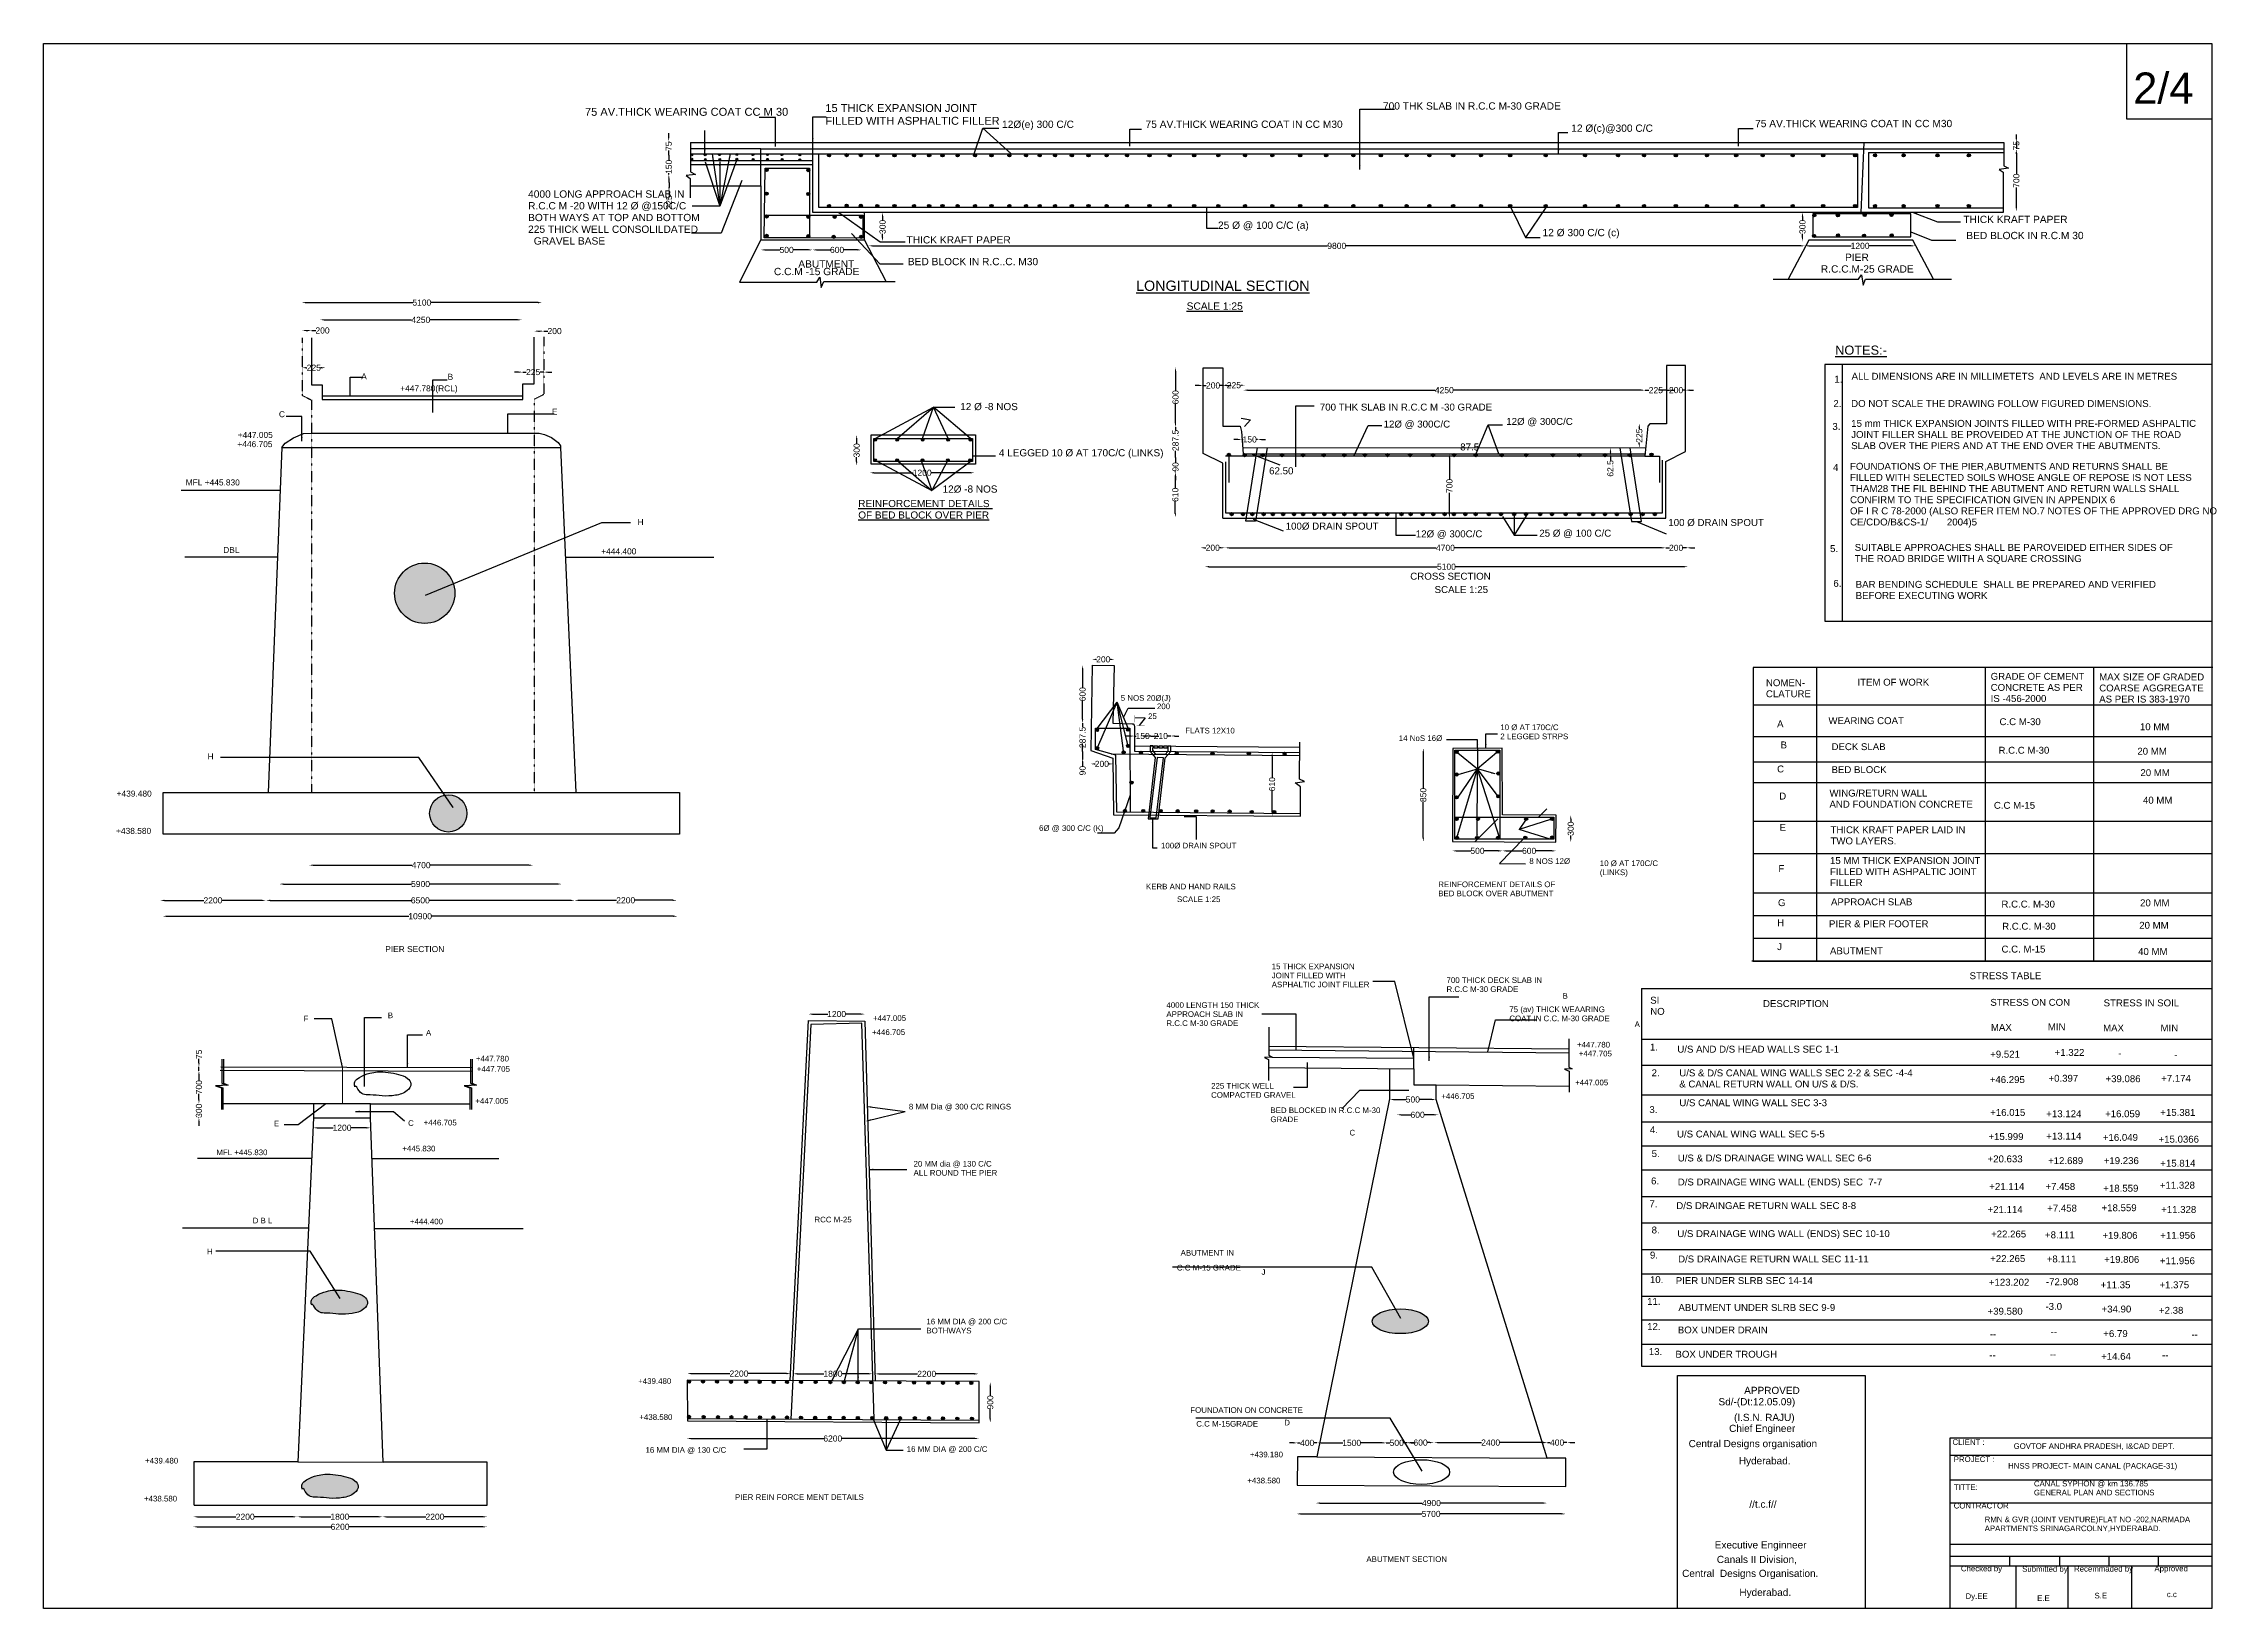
# Model space of a CAD drawing. Header units: metres. Extents: x -1552452794 to 344731, y 2311 to 4475819590.
# Drawn here: x 323314 to 344731, y 89527 to 104950 of the extents above; entities outside this region: 1.
import ezdxf

# ---------------------------------------------------------------- set-up
doc = ezdxf.new("R2010")
doc.units = ezdxf.units.M
doc.header["$MEASUREMENT"] = 0
doc.linetypes.add('DASHDOT', pattern=[1, 0.5, -0.25, 0, -0.25])
for name, color, linetype in [('DIMENSION', 7, 'Continuous'), ('DIMENSION @ 1', 7, 'Continuous'), ('DRAWING', 2, 'Continuous'), ('HATCH', 7, 'Continuous'), ('TEXT', 255, 'Continuous'), ('TEXT @ 1', 255, 'Continuous')]:
    doc.layers.add(name, color=color, linetype=linetype)
doc.styles.add('Annotative', font='arial.ttf')
doc.styles.get("Standard").update_dxf_attribs({"font": 'arial.ttf'})
doc.dimstyles.new('ISO-25', dxfattribs={"dimtxt": 60, "dimasz": 40, "dimexe": 1.25, "dimexo": 0.625, "dimtad": 0, "dimlfac": 100, "dimtxsty": 'Standard', "dimcen": 2.5, "dimse1": 1, "dimse2": 1, "dimadec": 0, "dimazin": 0, "dimtfac": 1, "dimtmove": 0, "dimatfit": 3, "dimfxl": 1, "dimarcsym": 0})
pattern_1 = [(50, (70.8844, 21.231), (8.96385498, -0.7842357), [0.9373016, -10.3103177]), (355, (70.884, 21.231), (-1.73402464, 9.40041197), [0.74984129, -8.24825417]), (100.4514445, (71.631, 21.1656), (7.2298303, 8.61617618), [0.7965838, -8.76242174]), (46.1842, (70.884, 23.73), (13.33769356, -2.06855318), [1.4059524, -15.46547656]), (96.6356355, (71.996, 23.558), (11.68080195, 12.17390577), [1.19487637, -13.14364]), (351.184164, (70.884, 23.73), (11.68080194, 12.17390576), [1.12476193, -12.37238126]), (21, (72.134, 23.1055), (7.45975921, -5.03167112), [0.9373016, -10.3103177]), (326, (72.134, 23.1055), (3.04079803, 9.0624574), [0.74984129, -8.24825417]), (71.4514447, (72.756, 22.686), (10.50055715, 4.03078625), [0.79658377, -8.76242174]), (37.5, (70.8844, 21.231), (0.151966026, 4.1602926), [0, -8.14827533, 0, -8.373227714, 0, -8.27949755]), (7.5, (70.8844, 21.231), (3.287673346, 4.9291031), [0, -4.77398953, 0, -7.960815006, 0, -3.155582086]), (327.5, (68.0975, 21.231), (6.671368383, -0.281876234), [0, -3.1243387, 0, -9.74793674, 0, -12.934762215]), (317.5, (66.848, 21.231), (7.28828447, 1.25104748), [0, -4.06164031, 0, -6.47362978, 0, -9.18555578])]
pattern_2 = [(50, (0, 0), (8.96385498, -0.7842357), [0.9373016, -10.3103177]), (355, (0, 0), (-1.73402464, 9.40041197), [0.74984129, -8.24825417]), (100.4514445, (0.747, -0.065), (7.22983031, 8.61617618), [0.7965838, -8.76242174]), (46.1842, (0, 2.5), (13.33769356, -2.06855318), [1.4059524, -15.46547656]), (96.6356355, (1.111, 2.327), (11.68080195, 12.17390577), [1.19487637, -13.14364]), (351.184164, (0, 2.5), (11.68080194, 12.17390576), [1.12476193, -12.37238126]), (21, (1.25, 1.8746), (7.45975921, -5.03167112), [0.9373016, -10.3103177]), (326, (1.25, 1.875), (3.04079803, 9.0624574), [0.74984129, -8.24825417]), (71.4514447, (1.871, 1.455), (10.50055715, 4.03078625), [0.79658377, -8.76242174]), (37.5, (0, 0), (0.151966026, 4.1602926), [0, -8.14827533, 0, -8.373227714, 0, -8.27949755]), (7.5, (0, 0), (3.287673346, 4.9291031), [0, -4.77398953, 0, -7.960815006, 0, -3.155582086]), (327.5, (-2.787, 0), (6.671368383, -0.281876234), [0, -3.1243387, 0, -9.74793674, 0, -12.934762215]), (317.5, (-4.0366, 0), (7.28828447, 1.25104748), [0, -4.06164031, 0, -6.47362978, 0, -9.18555578])]

msp = doc.modelspace()

# ---------------------------------------------------------------- texts
at = {"layer": 'DIMENSION @ 1', "style": 'Annotative'}
for s, height, p in [('700 THK SLAB IN R.C.C M -30 GRADE', 68.5839793, (335892.99479, 101331.87196)), ('12Ø @ 300C/C', 68.5839793, (336521.59258, 101164.70477)), ('12Ø @ 300C/C', 68.5839793, (337730.45784, 101190.72113)), ('87.5', 68.583979, (337276.95277, 100939.16462)), ('62.50', 68.583979, (335393.31534, 100704.17446)), ('100 Ø DRAIN SPOUT ', 68.5839793, (339327.65222, 100194.74598)), ('100Ø DRAIN SPOUT', 68.5839793, (335556.33251, 100159.15457)), ('12Ø @ 300C/C', 68.5839793, (336838.83728, 100082.79996)), ('25 Ø @ 100 C/C', 68.5839793, (338056.26168, 100089.35364)), ('CROSS SECTION ', 68.5839793, (336784.27242, 99665.4506)), ('SCALE 1:25', 68.583979, (337024.19535, 99534.07854))]:
    msp.add_text(s, height=height, dxfattribs=at).set_placement(p)
at = {"layer": 'TEXT', "insert": (-1552453195.79437, 4475818615.36821), "char_height": 65380.87568309, "width": 3164017.5684944, "attachment_point": 1}
msp.add_mtext('NOTES \\P1. ALL DIMENSIONS ARE IN MM AND LEVELS ARE IN METERS. \\P2. 670 MM THICK RCC SLAB IN M-20 GRADE USING 20 MM M.S.A IS PROPOSED. \\P3. ABUTMENTS, PIERS AND RETURNS ARE PROPOSED IN CC M-15 WITH MSA OF 40 MM. \\P4. 150 MM THK. APPROACH SLAB IN RCC M30 IS PROPOSED WITH MSA OF 20MM FOR A LENGTH OF 3.5M. \\P5. AVERAGE 75 MM (62.5-87.5-62.5) THK. WEARING COAT IS PROPOSED IN CC M-30 OVER DECK SLAB AND APPROACH SLAB USING MSA OF 20 MM WITH SUITABLE CAMBER. \\P6. 225 MM THK. BED BLOCK IS PROPOSED IN RCC M20 USING MSA OF 20 MM \\P7. THE STEEL USED SHALL BE CONFORMED TO Fe415 AND IS:1786-1979 WITH AMENDMENTS \\P8. THE MINIMUM CLEAR COVER TO REINFORCEMENT IS 40 MM UNLESS SHOWN OTHERWISE IN THE DRAWING. \\P9. KRAFT PAPER BEARINGS SHALL BE PROVIDED OVER BED BLOCKS BEFORE LAYING THE DECK SLAB. \\P10. 20 MM THK. EXPANSION JOINT IS PROPOESD BETWEEN THE JUNCTION OF DECK SLABS AND DECK SLAB & DIRT WALL WITH SUITABLE JOINT FILLER. \\P11. DURING EXECUTION PLEASE ENSURE THAT THE TYPE OF SOILS MET WITH THE FOUNDATION LEVELS ARE CAPABLE OF TAKING THE DESIGN STRESSES INDICATED IN THE DRAWING BEFORE CONSTRUCTION. OTHERWISE, THE SECTIONS SHALL BE SUITABLY MODIFIED. \\P12. WEEPHOLES OF 100 DIA PVC PIPES WITH REVERSE FILTERS AT 1500 MM C/C STAGGERED BOTH VERTICALLY AND HORIZONTALLY SHALL BE PROVIDED IN THE ABUTMENTS AND RETURNS ABOVE FSL. \\P13. 500 THK. FOUNDATIONS ARE PROPOSED FOR ABUTMENTS, 600 THK. FOR PIERS & 450 THK. FOR RETURNS IN CC M15 WITH MSA OF 40 MM. \\P14. IN THE ABUTMENT DESIGN THE ANGLE OF INTERNAL FRICTION IS IS TAKEN AS 32° FOR COMPUTING EARTH PRESSURE DUE TO EARTHFILL \\P15. SKIN REINFORCEMENT OF 10 MM DIA @ 200 MM C/C WITH 50 MM COVER SHALL BE PROVIDED FOR WATER FACES. \\P16. PERPENDICULAR CROSSING IS PROPOSED TO AVOID SKEW. ', dxfattribs=at)
at = {"layer": 'TEXT @ 1', "style": 'Annotative'}
for s, height, p in [('2/4', 305.842017, (343910.02444, 104357.45055)), ('75 AV.THICK WEARING COAT CC M 30', 78.2214017, (328650.35055, 104236.91895)), ('15 THICK EXPANSION JOINT ', 78.2214017, (331019.51749, 104274.00165)), ('700 THK SLAB IN R.C.C M-30 GRADE', 71.9302085, (336515.29904, 104297.84104)), ('FILLED WITH ASPHALTIC FILLER', 78.2214017, (331019.51749, 104148.34585)), ('12Ø(e) 300 C/C', 71.9302085, (332760.98529, 104117.30645)), ('75 AV.THICK WEARING COAT IN CC M30', 71.9302085, (334175.50867, 104117.82768)), ('12 Ø(c)@300 C/C', 71.9302085, (338370.7985, 104079.0721)), ('75 AV.THICK WEARING COAT IN CC M30 ', 71.9302085, (340182.92804, 104124.72581)), ('4000 LONG APPROACH SLAB IN ', 71.9302085, (328089.84772, 103429.83365)), ('R.C.C M -20 WITH 12 Ø @150C/C', 71.9302085, (328089.84772, 103314.2841)), ('BOTH WAYS AT TOP AND BOTTOM', 71.9302085, (328089.84772, 103198.73454)), ('THICK KRAFT PAPER ', 71.9302085, (342235.62337, 103180.0478)), ('225 THICK WELL CONSOLILDATED ', 71.9302085, (328089.84772, 103083.18499)), ('  GRAVEL BASE', 71.9302085, (328089.84772, 102967.63544)), ('THICK KRAFT PAPER ', 71.9302085, (331819.63405, 102978.70967)), ('25 Ø @ 100 C/C (a)', 71.9302085, (334889.28641, 103122.82953)), ('12 Ø 300 C/C (c)', 71.9302085, (338087.81791, 103050.18321)), ('BED BLOCK IN R.C.M 30', 71.9302085, (342264.8132, 103021.32754)), ('ABUTMENT ', 71.930209, (330752.88136, 102740.88167)), ('BED BLOCK IN R.C..C. M30', 71.9302085, (331832.56513, 102764.32074)), ('PIER ', 71.930209, (341069.37424, 102806.5606)), ('C.C.M -15 GRADE', 71.9302085, (330512.8023, 102666.40516)), ('%%ULONGITUDINAL SECTION', 101.0775833, (334082.09483, 102511.69161)), ('R.C.C.M-25 GRADE', 71.9302085, (340831.21771, 102691.61337)), ('%%USCALE 1:25', 71.9302085, (334580.48652, 102325.84253)), ('%%UNOTES:-', 90, (340972.11418, 101882.49712)), ('A', 58.99564, (326445.67219, 101639.25136)), ('+447.780(RCL)', 58.9956375, (326830.04419, 101521.08987)), ('B', 58.99564, (327297.30795, 101635.65086)), ('1.', 68.329223, (340963.76687, 101607.71825)), ('ALL DIMENSIONS ARE IN MILLIMETETS  AND LEVELS ARE IN METRES', 68.3292225, (341134.10175, 101635.86358)), ('C', 58.99564, (325634.13991, 101266.98037)), ('E', 58.99564, (328324.91536, 101292.5795)), ('12 Ø -8 NOS', 70.3651179, (332349.09698, 101336.08874)), ('2.', 68.329223, (340954.4731, 101367.4659)), ('DO NOT SCALE THE DRAWING FOLLOW FIGURED DIMENSIONS.', 68.3292225, (341129.53105, 101367.4659)), ('+447.005', 58.995637, (325228.01712, 101062.37983)), ('3.', 68.329223, (340944.6207, 101141.51452)), ('JOINT FILLER SHALL BE PROVEIDED AT THE JUNCTION OF THE ROAD ', 68.3292225, (341130.19126, 101061.92907)), ('15 mm THICK EXPANSION JOINTS FILLED WITH PRE-FORMED ASHPALTIC', 68.3292225, (341130.19126, 101171.69396)), ('+446.705', 58.995637, (325224.98946, 100971.61713)), ('4 LEGGED 10 Ø AT 170C/C (LINKS)', 70.3651179, (332730.17134, 100881.03345)), ('SLAB OVER THE PIERS AND AT THE END OVER THE ABUTMENTS.', 68.3292225, (341130.19126, 100952.16419)), ('4', 68.32922, (340951.27361, 100737.24713)), ('FOUNDATIONS OF THE PIER,ABUTMENTS AND RETURNS SHALL BE ', 68.3292225, (341118.56136, 100748.64225)), ('FILLED WITH SELECTED SOILS WHOSE ANGLE OF REPOSE IS NOT LESS ', 68.3292225, (341118.56136, 100638.87737)), ('MFL +445.830', 58.9956375, (324715.10886, 100594.23593)), ('%%UREINFORCEMENT DETAILS ', 70.3651179, (331344.301, 100380.82181)), ('12Ø -8 NOS', 70.365118, (332175.14029, 100523.53383)), ('THAM28 THE FIL BEHIND THE ABUTMENT AND RETURN WALLS SHALL ', 68.3292225, (341118.56136, 100529.11248)), ('CONFIRM TO THE SPECIFICATION GIVEN IN APPENDIX 6 ', 68.3292225, (341118.56136, 100419.3476)), ('H', 58.99564, (329168.36512, 100203.57972)), ('%%UOF BED BLOCK OVER PIER', 70.3651179, (331344.301, 100267.78644)), ('OF I R C 78-2000 (ALSO REFER ITEM NO.7 NOTES OF THE APPROVED DRG NO', 68.3292225, (341118.56136, 100309.58272)), ('CE/CDO/B&CS-1/       2004)5', 68.3292225, (341118.56136, 100199.81783)), ('DBL', 58.995637, (325085.07422, 99929.48843)), ('+444.400', 58.995637, (328811.13491, 99915.07821)), ('5.', 68.329223, (340921.61483, 99937.36765)), ('THE ROAD BRIDGE WIITH A SQUARE CROSSING', 68.3292225, (341164.87782, 99839.76586)), ('SUITABLE APPROACHES SHALL BE PAROVEIDED EITHER SIDES OF ', 68.3292225, (341164.87782, 99949.53075)), ('6.', 68.329223, (340954.4731, 99594.84978)), ('BAR BENDING SCHEDULE  SHALL BE PREPARED AND VERIFIED', 68.3292225, (341174.27316, 99585.30195)), ('BEFORE EXECUTING WORK', 68.3292225, (341174.27316, 99475.53707)), ('GRADE OF CEMENT ', 67.9556119, (342504.90653, 98679.19253)), ('MAX SIZE OF GRADED', 67.9556119, (343574.85744, 98673.40157)), ('5 NOS 20Ø(J)', 55.652703, (333931.28545, 98472.0629)), ('CLATURE ', 67.955612, (340289.9436, 98507.01217)), ('NOMEN-', 67.955612, (340289.9436, 98616.17688)), ('ITEM OF WORK', 67.9556119, (341192.04812, 98621.40743)), ('CONCRETE AS PER ', 67.9556119, (342504.90653, 98570.02782)), ('IS -456-2000', 67.9556119, (342504.90653, 98460.86311)), ('AS PER IS 383-1970', 67.9556119, (343574.85744, 98455.07215)), ('COARSE AGGREGATE ', 67.9556119, (343574.85744, 98564.23686)), ('25', 55.652703, (334200.20263, 98292.18325)), ('200', 55.652703, (334288.12545, 98389.65008)), ('WEARING COAT ', 67.9556119, (340906.12522, 98242.25497)), ('FLATS 12X10', 55.652703, (334567.00159, 98150.21013)), ('14 NoS 16Ø ', 55.652703, (336671.64024, 98075.89297)), ('2 LEGGED STRPS', 55.652703, (337672.02753, 98093.66932)), ('10 Ø AT 170C/C ', 55.652703, (337672.02753, 98183.07049)), ('A', 67.95561, (340399.74205, 98211.16227)), ('C.C M-30', 67.955612, (342591.95304, 98232.10521)), ('10 MM', 67.955612, (343975.80971, 98182.20745)), ('H', 58.99564, (324930.12782, 97895.41502)), ('B', 67.95561, (340434.42861, 98003.16496)), ('DECK SLAB ', 67.955612, (340936.34265, 97985.93736)), ('R.C.C M-30', 67.955612, (342581.89749, 97950.65192)), ('20 MM', 67.955612, (343950.62006, 97940.9588)), ('C', 67.95561, (340399.74205, 97766.25434)), ('BED BLOCK', 67.955612, (340936.34265, 97759.77843)), ('20 MM', 67.955612, (343980.83749, 97729.88958)), ('+439.480', 58.995637, (324034.55578, 97528.15796)), ('D', 67.95561, (340420.61493, 97499.06052)), ('AND FOUNDATION CONCRETE', 67.9556119, (340916.18077, 97419.4318)), ('WING/RETURN WALL ', 67.9556119, (340916.18077, 97528.59651)), ('C.C M-15', 67.955612, (342536.59674, 97407.87878)), ('40 MM', 67.955612, (344005.97636, 97458.50301)), ('6Ø @ 300 C/C (K)', 55.652703, (333125.69342, 97189.68774)), ('E', 67.95561, (340424.67778, 97191.3507)), ('THICK KRAFT PAPER LAID IN ', 67.9556119, (340926.2871, 97166.75467)), ('+438.580', 58.995637, (324029.1464, 97160.72833)), ('100Ø DRAIN SPOUT', 55.652703, (334328.20888, 97017.18396)), ('TWO LAYERS.', 67.9556119, (340926.2871, 97057.58996)), ('8 NOS 12Ø ', 55.652703, (337958.03289, 96864.56263)), ('(LINKS)', 55.652703, (338652.55957, 96753.9214)), ('10 Ø AT 170C/C', 55.652703, (338652.55957, 96843.32257)), ('F', 67.95561, (340412.54002, 96784.67559)), ('15 MM THICK EXPANSION JOINT ', 67.9556119, (340921.3609, 96863.73574)), ('FILLED WITH ASHPALTIC JOINT ', 67.9556119, (340921.3609, 96754.57102)), ('KERB AND HAND RAILS', 55.652703, (334179.37905, 96613.80464)), ('REINFORCEMENT DETAILS OF ', 55.652703, (337060.34391, 96635.63513)), ('BED BLOCK OVER ABUTMENT', 55.652703, (337060.34391, 96546.23396)), ('FILLER', 67.955612, (340921.3609, 96645.40631)), ('SCALE 1:25', 55.652703, (334485.77553, 96488.32126)), ('G', 67.95561, (340408.47717, 96448.61288)), ('APPROACH SLAB ', 67.9556119, (340931.41644, 96456.64551)), ('R.C.C. M-30', 67.9556119, (342611.03138, 96434.78576)), ('20 MM', 67.955612, (343977.43485, 96446.9939)), ('H', 67.95561, (340400.40227, 96250.22566)), ('PIER & PIER FOOTER', 67.9556119, (340911.25456, 96240.53255)), ('R.C.C. M-30', 67.9556119, (342618.11037, 96216.49254)), ('20 MM', 67.955612, (343969.10602, 96225.65039)), ('PIER SECTION ', 58.9956375, (326682.14805, 95995.61556)), ('J', 67.95561, (340400.40227, 96015.39066)), ('ABUTMENT ', 67.955612, (340921.3609, 95974.16896)), (' C.C. M-15', 67.955612, (342585.26643, 95991.1704)), ('40 MM ', 67.955612, (343958.08554, 95967.13263)), ('JOINT FILLED WITH ', 55.652703, (335418.98523, 95737.79626)), ('15 THICK EXPANSION ', 55.652703, (335418.98523, 95827.19743)), ('700 THICK DECK SLAB IN ', 55.652703, (337141.59817, 95691.86888)), ('STRESS TABLE ', 67.9556119, (342297.09188, 95728.83135)), ('ASPHALTIC JOINT FILLER', 55.652703, (335418.98523, 95648.39509)), ('R.C.C M-30 GRADE', 55.652703, (337141.59817, 95602.46771)), ('B', 55.6527, (338285.28428, 95536.04438)), ('SI', 67.955612, (339149.70542, 95486.93926)), ('DESCRIPTION ', 67.9556119, (340261.19895, 95454.06153)), ('STRESS ON CON', 67.9556119, (342501.70704, 95466.53598)), ('STRESS IN SOIL ', 67.9556119, (343618.22834, 95461.0356)), ('F', 55.6527, (325876.94135, 95311.921)), ('B', 55.6527, (326707.50601, 95344.37024)), ('+447.005', 55.652703, (331488.91311, 95317.67031)), ('APPROACH SLAB IN ', 55.652703, (334380.90554, 95356.94416)), ('4000 LENGTH 150 THICK', 55.652703, (334380.90554, 95446.34533)), ('R.C.C M-30 GRADE', 55.652703, (334380.90554, 95267.54299)), ('COAT IN C.C. M-30 GRADE', 55.652703, (337761.01582, 95314.5063)), ('75 (av) THICK WEAARING ', 55.652703, (337761.01582, 95403.90747)), ('A', 55.6527, (338995.65193, 95256.82158)), ('NO ', 67.955612, (339149.70542, 95377.77455)), ('A', 55.6527, (327083.34889, 95172.85264)), ('+446.705', 55.652703, (331479.64983, 95178.8517)), ('+447.780', 55.652703, (338427.40795, 95055.54561)), ('1.', 67.955612, (339146.70907, 95025.23962)), ('MAX ', 67.955612, (342507.24267, 95219.24729)), ('MIN ', 67.955612, (343068.22035, 95224.74767)), ('MAX ', 67.955612, (343612.7435, 95213.76767)), ('MIN', 67.955612, (344179.25681, 95213.76767)), ('+447.780', 55.652703, (327575.19274, 94917.89376)), ('+447.705', 55.652703, (338445.48952, 94967.80996)), ('U/S AND D/S HEAD WALLS SEC 1-1', 67.9556119, (339416.68529, 95005.18919)), ('+9.521', 67.955612, (342500.13268, 94955.58201)), ('+1.322', 67.955612, (343135.30812, 94972.85112)), ('-', 67.95561, (343761.90079, 94964.21656)), ('-', 67.95561, (344314.95592, 94951.26473)), ('+447.705', 55.652703, (327584.47169, 94815.9097)), ('225 THICK WELL ', 55.652703, (334821.60705, 94649.28203)), ('+447.005', 55.652703, (338409.30131, 94682.85193)), ('2.', 67.955612, (339163.21439, 94772.49207)), ('& CANAL RETURN WALL ON U/S & D/S.', 67.9556119, (339435.83146, 94661.83291)), ('U/S & D/S CANAL WING WALLS SEC 2-2 & SEC -4-4', 67.9556119, (339435.83146, 94770.99763)), ('+46.295', 67.955612, (342495.81591, 94705.20065)), ('+0.397', 67.955612, (343074.82248, 94718.15249)), ('+39.086', 67.955612, (343636.56194, 94713.83521)), ('+7.174', 67.955612, (344185.35108, 94718.15249)), ('+447.005', 55.652703, (327570.5517, 94500.6874)), ('8 MM Dia @ 300 C/C RINGS ', 55.652703, (331842.94529, 94444.99628)), ('COMPACTED GRAVEL', 55.652703, (334821.60705, 94559.88086)), ('BED BLOCKED IN R.C.C M-30', 55.652703, (335406.0179, 94409.25293)), ('+446.705', 55.652703, (337090.87576, 94548.69271)), ('3.', 67.955612, (339141.22423, 94409.81998)), ('U/S CANAL WING WALL SEC 3-3', 67.9556119, (339436.33932, 94477.00762)), ('E', 55.6527, (325584.61841, 94278.17777)), ('C', 55.6527, (326907.02692, 94282.81411)), ('+446.705', 55.652703, (327060.14995, 94287.44916)), ('GRADE ', 55.652703, (335406.0179, 94319.85176)), ('C', 55.6527, (336185.23027, 94188.6862)), ('4.', 67.955612, (339146.70907, 94212.01394)), ('U/S CANAL WING WALL SEC 5-5 ', 67.9556119, (339413.79051, 94169.09024)), ('+16.015', 67.955612, (342500.13268, 94381.42558)), ('+13.124', 67.955612, (343053.2386, 94368.47375)), ('+16.059', 67.955612, (343632.24517, 94368.47375)), ('+15.381', 67.955612, (344176.71753, 94381.42558)), ('MFL +445.830', 55.652703, (325017.96323, 93994.58759)), ('+445.830', 55.652703, (326850.77976, 94031.67189)), ('5.', 67.955612, (339163.21439, 93975.72601)), ('+15.999', 67.955612, (342482.86558, 94143.99606)), ('+13.114', 67.955612, (343053.2386, 94148.31334)), ('+16.049', 67.955612, (343610.66129, 94135.36151)), ('+15.0366', 67.955612, (344159.39964, 94118.09239)), ('ALL ROUND THE PIER', 55.652703, (331889.0674, 93792.49651)), ('20 MM dia @ 130 C/C ', 55.652703, (331889.0674, 93881.89769)), ('U/S & D/S DRAINAGE WING WALL SEC 6-6', 67.9556119, (339421.30678, 93932.53248)), ('+20.633', 67.955612, (342474.23203, 93923.83565)), ('+12.689', 67.955612, (343070.5057, 93906.56654)), ('+19.236', 67.955612, (343619.29484, 93906.56654)), ('+15.814', 67.955612, (344176.71753, 93880.66288)), ('6.', 67.955612, (339157.72954, 93706.47732)), ('D/S DRAINAGE WING WALL (ENDS) SEC  7-7', 67.9556119, (339421.30678, 93695.97472)), ('+21.114', 67.955612, (342491.49913, 93651.86791)), ('+7.458', 67.955612, (343044.60505, 93651.86791)), ('+18.559', 67.955612, (343614.97806, 93634.5988)), ('+11.328', 67.955612, (344172.34997, 93664.81975)), ('RCC M-25', 55.652703, (330912.22689, 93331.95118)), ('7.', 67.955612, (339141.22423, 93481.19015)), ('D/S DRAINGAE RETURN WALL SEC 8-8', 67.9556119, (339406.47739, 93463.19457)), ('+21.114', 67.955612, (342474.23203, 93425.31461)), ('+7.458', 67.955612, (343061.87215, 93438.26645)), ('+18.559', 67.955612, (343597.71096, 93442.58372)), ('+11.328', 67.955612, (344185.35108, 93425.31461)), ('D B L', 55.652703, (325375.24822, 93322.42364)), ('+444.400', 55.652703, (326925.01762, 93313.15224)), ('8.', 67.955612, (339163.21439, 93222.92146)), ('U/S DRAINAGE WING WALL (ENDS) SEC 10-10 ', 67.9556119, (339416.38058, 93187.30392)), ('+22.265', 67.955612, (342508.81702, 93183.56782)), ('+8.111', 67.955612, (343040.28827, 93174.93326)), ('+19.806', 67.955612, (343606.34451, 93170.63674)), ('+11.956', 67.955612, (344176.71753, 93170.63674)), ('H', 55.6527, (324924.40598, 93016.57519)), ('ABUTMENT IN ', 55.652703, (334521.08003, 93004.29274)), ('9.', 67.955612, (339146.70907, 92975.65353)), ('D/S DRAINAGE RETURN WALL SEC 11-11', 67.9556119, (339424.35392, 92937.54525)), ('+22.265', 67.955612, (342500.13268, 92941.82102)), ('+8.111', 67.955612, (343057.55537, 92937.50374)), ('+19.806', 67.955612, (343623.61161, 92933.18646)), ('+11.956', 67.955612, (344172.40075, 92920.25539)), ('C.C M-15 GRADE', 55.652703, (334484.47503, 92858.01372)), ('J', 55.6527, (335318.64347, 92814.85864)), ('10.', 67.955612, (339146.70907, 92733.88598)), ('PIER UNDER SLRB SEC 14-14', 67.9556119, (339400.99254, 92724.54571)), ('+123.202', 67.955612, (342487.18236, 92708.70878)), ('-72.908', 67.955612, (343048.92182, 92713.02606)), ('+11.35', 67.955612, (343589.07741, 92682.82587)), ('+1.375', 67.955612, (344168.08398, 92682.82587)), ('11.', 67.955612, (339119.23406, 92519.5788)), ('ABUTMENT UNDER SLRB SEC 9-9', 67.9556119, (339427.2487, 92459.44826)), ('-3.0', 67.955612, (343044.70662, 92470.28296)), ('16 MM DIA @ 200 C/C ', 55.652703, (332015.75749, 92327.24782)), ('12.', 67.955612, (339119.23406, 92272.31087)), ('+39.580', 67.955612, (342474.3336, 92422.79291)), ('+34.90', 67.955612, (343597.76175, 92444.3793)), ('+2.38', 67.955612, (344163.81799, 92431.42746)), ('BOTHWAYS', 55.652703, (332015.75749, 92237.84665)), ('BOX UNDER DRAIN ', 67.9556119, (339421.40835, 92238.06324)), ('--', 67.955612, (342495.91748, 92198.31522)), ('--', 67.955612, (343096.55871, 92219.90161)), ('+6.79', 67.955612, (343615.07963, 92202.6325)), ('--', 67.955612, (344483.56409, 92193.99795)), ('13.', 67.955612, (339135.73938, 92025.04294)), ('BOX UNDER TROUGH ', 67.9556119, (339398.09776, 91999.18079)), ('--', 67.955612, (342491.6007, 91991.10665)), ('--', 67.955612, (343087.87437, 91999.7412)), ('+14.64', 67.955612, (343593.44497, 91978.15481)), ('--', 67.955612, (344194.0862, 91991.10665)), ('+439.480', 55.652703, (329174.70683, 91740.80873)), ('APPROVED', 70.591642, (340075.47603, 91641.36564)), ('FOUNDATION ON CONCRETE', 55.652703, (334616.17594, 91455.13732)), ('Sd/-(Dt:12.05.09)', 70.5916421, (339822.30984, 91529.59381)), ('+438.580', 55.652703, (329186.38935, 91386.03924)), ('C.C M-15GRADE ', 55.652703, (334675.48162, 91319.70887)), ('D', 55.6527, (335542.47893, 91330.99489)), ('Chief Engineer', 70.5916421, (339926.82659, 91267.09087)), ('(I.S.N. RAJU)', 70.5916421, (339975.37762, 91375.18886)), ('16 MM DIA @ 130 C/C ', 55.652703, (329247.13027, 91061.61214)), ('16 MM DIA @ 200 C/C', 55.652703, (331821.53884, 91070.45961)), ('+439.180', 55.652703, (335203.82392, 91016.75493)), ('Central Designs organisation ', 70.5916421, (339527.90575, 91117.08623)), ('CLIENT :', 55.045291, (342129.04234, 91139.73118)), ('PROJECT :', 55.045291, (342140.97696, 90970.90071)), ('GOVTOF ANDHRA PRADESH, I&CAD DEPT.', 55.045291, (342731.10557, 91100.35677)), ('+439.480', 55.652703, (324315.26067, 90956.10472)), ('+438.580', 55.652703, (335178.40631, 90760.00684)), ('Hyderabad.', 70.591642, (340022.50665, 90947.96517)), ('HNSS PROJECT- MAIN CANAL (PACKAGE-31)', 55.045291, (342676.96813, 90905.10374)), ('+438.580', 55.652703, (324304.46187, 90582.07522)), ('PIER REIN FORCE MENT DETAILS ', 55.652703, (330128.64298, 90597.53138)), ('TITTE:', 55.045291, (342143.26231, 90696.35921)), ('GENERAL PLAN AND SECTIONS ', 55.045291, (342931.35317, 90641.97387)), ('CANAL SYPHON @ km 136.785', 55.045291, (342931.35317, 90730.39928)), ('//t.c.f//', 70.591642, (340126.46477, 90519.91124)), ('CONTRACTOR', 55.045291, (342140.41832, 90512.75037)), ('RMN & GVR (JOINT VENTURE)FLAT NO -202,NARMADA ', 55.045291, (342445.99524, 90377.93922)), ('Executive Enginneer', 70.5916421, (339785.38871, 90118.61197)), ('APARTMENTS SRINAGARCOLNY,HYDERABAD.', 55.045291, (342445.99524, 90289.5138)), ('ABUTMENT SECTION', 55.652703, (336352.16674, 89986.29685)), ('Canals II Division,', 70.5916421, (339805.85531, 89975.49836)), ('Central  Designs Organisation.', 70.5916421, (339463.81432, 89838.21724)), ('Checked by ', 55.045291, (342211.72129, 89893.67765)), ('Submitted by', 55.045291, (342815.15573, 89888.59239)), ('Recemmaded by', 55.045291, (343326.97295, 89891.1454)), ('Approved', 55.045291, (344118.87274, 89893.67765)), ('Hyderabad.', 70.591642, (340028.04228, 89651.30817)), ('Dy.EE', 55.045291, (342257.5299, 89621.48159)), ('E.E', 55.045291, (342962.84024, 89601.14057)), ('S.E', 55.045291, (343528.1347, 89626.5876)), ('c.c', 55.045291, (344241.06288, 89639.29036))]:
    msp.add_text(s, height=height, dxfattribs=at).set_placement(p)

# ---------------------------------------------------------------- blocks, each defined once
blk = doc.blocks.new('*D7')
at = {"layer": 'Defpoints', "color": 0, "transparency": 16777216}
for p in [(330383, 103013), (330894, 103013), (330894, 102915)]:
    blk.add_point(p, dxfattribs=at)
at = {"layer": 'DIMENSION', "color": 0, "lineweight": -2, "transparency": 16777216}
for p, q in [((330423, 102915), (330571, 102915)), ((330854, 102915), (330705, 102915))]:
    blk.add_line(p, q, dxfattribs=at)
at = {"layer": 'DIMENSION', "color": 0, "transparency": 16777216}
for points in [[(330423, 102922), (330423, 102909), (330383, 102915)], [(330854, 102922), (330854, 102909), (330894, 102915)]]:
    blk.add_solid(points, dxfattribs=at)
at = {"layer": 'DIMENSION', "color": 0, "transparency": 16777216, "insert": (330638, 102915), "char_height": 60, "attachment_point": 5}
blk.add_mtext('500', dxfattribs=at)
blk = doc.blocks.new('*D8')
at = {"layer": 'Defpoints', "color": 0, "transparency": 16777216}
for p in [(330894, 102915), (331376, 102915), (331376, 102915)]:
    blk.add_point(p, dxfattribs=at)
at = {"layer": 'DIMENSION', "color": 0, "lineweight": -2, "transparency": 16777216}
for p, q in [((330934, 102915), (331068, 102915)), ((331336, 102915), (331202, 102915))]:
    blk.add_line(p, q, dxfattribs=at)
at = {"layer": 'DIMENSION', "color": 0, "transparency": 16777216}
for points in [[(330934, 102922), (330934, 102909), (330894, 102915)], [(331336, 102922), (331336, 102909), (331376, 102915)]]:
    blk.add_solid(points, dxfattribs=at)
at = {"layer": 'DIMENSION', "color": 0, "transparency": 16777216, "insert": (331135, 102915), "char_height": 60, "attachment_point": 5}
blk.add_mtext('600', dxfattribs=at)
blk = doc.blocks.new('*D9')
at = {"layer": 'Defpoints', "color": 0, "transparency": 16777216}
for p in [(331577, 103285), (331577, 102999), (331584, 102999)]:
    blk.add_point(p, dxfattribs=at)
at = {"layer": 'DIMENSION', "color": 0, "lineweight": -2, "transparency": 16777216}
for p, q in [((331584, 103245), (331584, 103209)), ((331584, 103039), (331584, 103075))]:
    blk.add_line(p, q, dxfattribs=at)
at = {"layer": 'DIMENSION', "color": 0, "transparency": 16777216}
for points in [[(331577, 103245), (331590, 103245), (331584, 103285)], [(331577, 103039), (331590, 103039), (331584, 102999)]]:
    blk.add_solid(points, dxfattribs=at)
at = {"layer": 'DIMENSION', "color": 0, "transparency": 16777216, "insert": (331584, 103142), "char_height": 60, "attachment_point": 5, "rotation": 90}
blk.add_mtext('300', dxfattribs=at)
blk = doc.blocks.new('*D10')
at = {"layer": 'Defpoints', "color": 0, "transparency": 16777216}
for p in [(329471, 103985), (329471, 103890), (329476, 103890)]:
    blk.add_point(p, dxfattribs=at)
at = {"layer": 'DIMENSION', "color": 0, "lineweight": -2, "transparency": 16777216}
for p, q in [((329476, 104025), (329476, 104065)), ((329476, 103985), (329476, 103981)), ((329476, 103890), (329476, 103894)), ((329476, 103850), (329476, 103810))]:
    blk.add_line(p, q, dxfattribs=at)
at = {"layer": 'DIMENSION', "color": 0, "transparency": 16777216}
for points in [[(329469, 104025), (329482, 104025), (329476, 103985)], [(329469, 103850), (329482, 103850), (329476, 103890)]]:
    blk.add_solid(points, dxfattribs=at)
at = {"layer": 'DIMENSION', "color": 0, "transparency": 16777216, "insert": (329476, 103937), "char_height": 60, "attachment_point": 5, "rotation": 90}
blk.add_mtext('75', dxfattribs=at)
blk = doc.blocks.new('*D11')
at = {"layer": 'Defpoints', "color": 0, "transparency": 16777216}
for p in [(329476, 103810), (329476, 103659), (329477, 103659)]:
    blk.add_point(p, dxfattribs=at)
at = {"layer": 'DIMENSION', "color": 0, "lineweight": -2, "transparency": 16777216}
for p, q in [((329477, 103850), (329477, 103890)), ((329477, 103810), (329477, 103798)), ((329477, 103659), (329477, 103670)), ((329477, 103619), (329477, 103579))]:
    blk.add_line(p, q, dxfattribs=at)
at = {"layer": 'DIMENSION', "color": 0, "transparency": 16777216}
for points in [[(329470, 103850), (329484, 103850), (329477, 103810)], [(329470, 103619), (329484, 103619), (329477, 103659)]]:
    blk.add_solid(points, dxfattribs=at)
at = {"layer": 'DIMENSION', "color": 0, "transparency": 16777216, "insert": (329477, 103734), "char_height": 60, "attachment_point": 5, "rotation": 90}
blk.add_mtext('150', dxfattribs=at)
blk = doc.blocks.new('*D12')
at = {"layer": 'Defpoints', "color": 0, "transparency": 16777216}
for p in [(329477, 103619), (329477, 103491), (329479, 103491)]:
    blk.add_point(p, dxfattribs=at)
at = {"layer": 'DIMENSION', "color": 0, "lineweight": -2, "transparency": 16777216}
for p, q in [((329479, 103579), (329479, 103531)), ((329479, 103491), (329479, 103451))]:
    blk.add_line(p, q, dxfattribs=at)
at = {"layer": 'DIMENSION', "color": 0, "transparency": 16777216}
for points in [[(329472, 103579), (329485, 103579), (329479, 103619)], [(329472, 103531), (329485, 103531), (329479, 103491)]]:
    blk.add_solid(points, dxfattribs=at)
at = {"layer": 'DIMENSION', "color": 0, "transparency": 16777216, "insert": (329479, 103383), "char_height": 60, "attachment_point": 5, "rotation": 90}
blk.add_mtext('225', dxfattribs=at)
blk = doc.blocks.new('*D13')
at = {"layer": 'Defpoints', "color": 0, "transparency": 16777216}
for p in [(331446, 102935), (340674, 102955), (340674, 102939)]:
    blk.add_point(p, dxfattribs=at)
at = {"layer": 'DIMENSION', "color": 0, "lineweight": -2, "transparency": 16777216}
for p, q in [((331486, 102955), (335970, 102955)), ((340634, 102955), (336150, 102955))]:
    blk.add_line(p, q, dxfattribs=at)
at = {"layer": 'DIMENSION', "color": 0, "transparency": 16777216}
for points in [[(331486, 102962), (331486, 102949), (331446, 102955)], [(340634, 102962), (340634, 102949), (340674, 102955)]]:
    blk.add_solid(points, dxfattribs=at)
at = {"layer": 'DIMENSION', "color": 0, "transparency": 16777216, "insert": (336060, 102955), "char_height": 60, "attachment_point": 5}
blk.add_mtext('9800', dxfattribs=at)
blk = doc.blocks.new('*D14')
at = {"layer": 'Defpoints', "color": 0, "transparency": 16777216}
for p in [(340674, 102955), (341761, 102966), (341761, 102955)]:
    blk.add_point(p, dxfattribs=at)
at = {"layer": 'DIMENSION', "color": 0, "lineweight": -2, "transparency": 16777216}
for p, q in [((340714, 102955), (341131, 102955)), ((341721, 102955), (341305, 102955))]:
    blk.add_line(p, q, dxfattribs=at)
at = {"layer": 'DIMENSION', "color": 0, "transparency": 16777216}
for points in [[(340714, 102962), (340714, 102949), (340674, 102955)], [(341721, 102962), (341721, 102949), (341761, 102955)]]:
    blk.add_solid(points, dxfattribs=at)
at = {"layer": 'DIMENSION', "color": 0, "transparency": 16777216, "insert": (341218, 102955), "char_height": 60, "attachment_point": 5}
blk.add_mtext('1200', dxfattribs=at)
blk = doc.blocks.new('*D15')
at = {"layer": 'Defpoints', "color": 0, "transparency": 16777216}
for p in [(342635, 103974), (342635, 103910), (342758, 103910)]:
    blk.add_point(p, dxfattribs=at)
at = {"layer": 'DIMENSION', "color": 0, "lineweight": -2, "transparency": 16777216}
for p, q in [((342758, 104014), (342758, 104054)), ((342758, 103974), (342758, 103910)), ((342758, 103870), (342758, 103830))]:
    blk.add_line(p, q, dxfattribs=at)
at = {"layer": 'DIMENSION', "color": 0, "transparency": 16777216}
for points in [[(342751, 104014), (342764, 104014), (342758, 103974)], [(342751, 103870), (342764, 103870), (342758, 103910)]]:
    blk.add_solid(points, dxfattribs=at)
at = {"layer": 'DIMENSION', "color": 0, "transparency": 16777216, "insert": (342758, 103942), "char_height": 60, "attachment_point": 5, "rotation": 90}
blk.add_mtext('75', dxfattribs=at)
blk = doc.blocks.new('*D16')
at = {"layer": 'Defpoints', "color": 0, "transparency": 16777216}
for p in [(342756, 103900), (342756, 103294), (342758, 103294)]:
    blk.add_point(p, dxfattribs=at)
at = {"layer": 'DIMENSION', "color": 0, "lineweight": -2, "transparency": 16777216}
for p, q in [((342758, 103860), (342758, 103663)), ((342758, 103334), (342758, 103530))]:
    blk.add_line(p, q, dxfattribs=at)
at = {"layer": 'DIMENSION', "color": 0, "transparency": 16777216}
for points in [[(342751, 103860), (342764, 103860), (342758, 103900)], [(342751, 103334), (342764, 103334), (342758, 103294)]]:
    blk.add_solid(points, dxfattribs=at)
at = {"layer": 'DIMENSION', "color": 0, "transparency": 16777216, "insert": (342758, 103597), "char_height": 60, "attachment_point": 5, "rotation": 90}
blk.add_mtext('700', dxfattribs=at)
blk = doc.blocks.new('*D17')
at = {"layer": 'Defpoints', "color": 0, "transparency": 16777216}
for p in [(340642, 103285), (340642, 102999), (340650, 102999)]:
    blk.add_point(p, dxfattribs=at)
at = {"layer": 'DIMENSION', "color": 0, "lineweight": -2, "transparency": 16777216}
for p, q in [((340650, 103245), (340650, 103209)), ((340650, 103039), (340650, 103075))]:
    blk.add_line(p, q, dxfattribs=at)
at = {"layer": 'DIMENSION', "color": 0, "transparency": 16777216}
for points in [[(340643, 103245), (340656, 103245), (340650, 103285)], [(340643, 103039), (340656, 103039), (340650, 102999)]]:
    blk.add_solid(points, dxfattribs=at)
at = {"layer": 'DIMENSION', "color": 0, "transparency": 16777216, "insert": (340650, 103142), "char_height": 60, "attachment_point": 5, "rotation": 90}
blk.add_mtext('300', dxfattribs=at)
blk = doc.blocks.new('*D18')
at = {"layer": 'Defpoints', "color": 0, "transparency": 16777216}
for p in [(325934, 97156), (328138, 97156), (328138, 96852)]:
    blk.add_point(p, dxfattribs=at)
at = {"layer": 'DIMENSION', "color": 0, "lineweight": -2, "transparency": 16777216}
for p, q in [((325974, 96852), (326944, 96852)), ((328098, 96852), (327127, 96852))]:
    blk.add_line(p, q, dxfattribs=at)
at = {"layer": 'DIMENSION', "color": 0, "transparency": 16777216}
for points in [[(325974, 96859), (325974, 96845), (325934, 96852)], [(328098, 96859), (328098, 96845), (328138, 96852)]]:
    blk.add_solid(points, dxfattribs=at)
at = {"layer": 'DIMENSION', "color": 0, "transparency": 16777216, "insert": (327036, 96852), "char_height": 60, "attachment_point": 5}
blk.add_mtext('4700', dxfattribs=at)
blk = doc.blocks.new('*D19')
at = {"layer": 'Defpoints', "color": 0, "transparency": 16777216}
for p in [(325638, 96682), (328421, 96682), (328421, 96666)]:
    blk.add_point(p, dxfattribs=at)
at = {"layer": 'DIMENSION', "color": 0, "lineweight": -2, "transparency": 16777216}
for p, q in [((325678, 96666), (326940, 96666)), ((328381, 96666), (327120, 96666))]:
    blk.add_line(p, q, dxfattribs=at)
at = {"layer": 'DIMENSION', "color": 0, "transparency": 16777216}
for points in [[(325678, 96673), (325678, 96660), (325638, 96666)], [(328381, 96673), (328381, 96660), (328421, 96666)]]:
    blk.add_solid(points, dxfattribs=at)
at = {"layer": 'DIMENSION', "color": 0, "transparency": 16777216, "insert": (327030, 96666), "char_height": 60, "attachment_point": 5}
blk.add_mtext('5900', dxfattribs=at)
blk = doc.blocks.new('*D20')
at = {"layer": 'Defpoints', "color": 0, "transparency": 16777216}
for p in [(324465, 96501), (325504, 96505), (325504, 96501)]:
    blk.add_point(p, dxfattribs=at)
at = {"layer": 'DIMENSION', "color": 0, "lineweight": -2, "transparency": 16777216}
for p, q in [((324505, 96505), (324894, 96505)), ((325464, 96505), (325075, 96505))]:
    blk.add_line(p, q, dxfattribs=at)
at = {"layer": 'DIMENSION', "color": 0, "transparency": 16777216}
for points in [[(324505, 96512), (324505, 96498), (324465, 96505)], [(325464, 96512), (325464, 96498), (325504, 96505)]]:
    blk.add_solid(points, dxfattribs=at)
at = {"layer": 'DIMENSION', "color": 0, "transparency": 16777216, "insert": (324984, 96505), "char_height": 60, "attachment_point": 5}
blk.add_mtext('2200', dxfattribs=at)
blk = doc.blocks.new('*D21')
at = {"layer": 'Defpoints', "color": 0, "transparency": 16777216}
for p in [(325508, 96506), (328548, 96506), (328548, 96505)]:
    blk.add_point(p, dxfattribs=at)
at = {"layer": 'DIMENSION', "color": 0, "lineweight": -2, "transparency": 16777216}
for p, q in [((325548, 96505), (326937, 96505)), ((328508, 96505), (327118, 96505))]:
    blk.add_line(p, q, dxfattribs=at)
at = {"layer": 'DIMENSION', "color": 0, "transparency": 16777216}
for points in [[(325548, 96512), (325548, 96498), (325508, 96505)], [(328508, 96512), (328508, 96498), (328548, 96505)]]:
    blk.add_solid(points, dxfattribs=at)
at = {"layer": 'DIMENSION', "color": 0, "transparency": 16777216, "insert": (327028, 96505), "char_height": 60, "attachment_point": 5}
blk.add_mtext('6500', dxfattribs=at)
blk = doc.blocks.new('*D22')
at = {"layer": 'Defpoints', "color": 0, "transparency": 16777216}
for p in [(328548, 96505), (329556, 96506), (329556, 96505)]:
    blk.add_point(p, dxfattribs=at)
at = {"layer": 'DIMENSION', "color": 0, "lineweight": -2, "transparency": 16777216}
for p, q in [((328588, 96506), (328961, 96506)), ((329516, 96506), (329142, 96506))]:
    blk.add_line(p, q, dxfattribs=at)
at = {"layer": 'DIMENSION', "color": 0, "transparency": 16777216}
for points in [[(328588, 96512), (328588, 96499), (328548, 96506)], [(329516, 96512), (329516, 96499), (329556, 96506)]]:
    blk.add_solid(points, dxfattribs=at)
at = {"layer": 'DIMENSION', "color": 0, "transparency": 16777216, "insert": (329052, 96506), "char_height": 60, "attachment_point": 5}
blk.add_mtext('2200', dxfattribs=at)
blk = doc.blocks.new('*D23')
at = {"layer": 'Defpoints', "color": 0, "transparency": 16777216}
for p in [(324489, 96344), (329563, 96349), (329563, 96344)]:
    blk.add_point(p, dxfattribs=at)
at = {"layer": 'DIMENSION', "color": 0, "lineweight": -2, "transparency": 16777216}
for p, q in [((324529, 96349), (326915, 96349)), ((329523, 96349), (327136, 96349))]:
    blk.add_line(p, q, dxfattribs=at)
at = {"layer": 'DIMENSION', "color": 0, "transparency": 16777216}
for points in [[(324529, 96355), (324529, 96342), (324489, 96349)], [(329523, 96355), (329523, 96342), (329563, 96349)]]:
    blk.add_solid(points, dxfattribs=at)
at = {"layer": 'DIMENSION', "color": 0, "transparency": 16777216, "insert": (327026, 96349), "char_height": 60, "attachment_point": 5}
blk.add_mtext('10900', dxfattribs=at)
blk = doc.blocks.new('*D24')
at = {"layer": 'Defpoints', "color": 0, "transparency": 16777216}
for p in [(325858, 102388), (328228, 102396), (328228, 102388)]:
    blk.add_point(p, dxfattribs=at)
at = {"layer": 'DIMENSION', "color": 0, "lineweight": -2, "transparency": 16777216}
for p, q in [((325898, 102396), (326953, 102396)), ((328188, 102396), (327133, 102396))]:
    blk.add_line(p, q, dxfattribs=at)
at = {"layer": 'DIMENSION', "color": 0, "transparency": 16777216}
for points in [[(325898, 102402), (325898, 102389), (325858, 102396)], [(328188, 102402), (328188, 102389), (328228, 102396)]]:
    blk.add_solid(points, dxfattribs=at)
at = {"layer": 'DIMENSION', "color": 0, "transparency": 16777216, "insert": (327043, 102396), "char_height": 60, "attachment_point": 5}
blk.add_mtext('5100', dxfattribs=at)
blk = doc.blocks.new('*D25')
at = {"layer": 'Defpoints', "color": 0, "transparency": 16777216}
for p in [(326040, 102217), (328027, 102226), (328027, 102217)]:
    blk.add_point(p, dxfattribs=at)
at = {"layer": 'DIMENSION', "color": 0, "lineweight": -2, "transparency": 16777216}
for p, q in [((326080, 102226), (326942, 102226)), ((327987, 102226), (327125, 102226))]:
    blk.add_line(p, q, dxfattribs=at)
at = {"layer": 'DIMENSION', "color": 0, "transparency": 16777216}
for points in [[(326080, 102233), (326080, 102220), (326040, 102226)], [(327987, 102233), (327987, 102220), (328027, 102226)]]:
    blk.add_solid(points, dxfattribs=at)
at = {"layer": 'DIMENSION', "color": 0, "transparency": 16777216, "insert": (327033, 102226), "char_height": 60, "attachment_point": 5}
blk.add_mtext('4250', dxfattribs=at)
blk = doc.blocks.new('*D26')
at = {"layer": 'Defpoints', "color": 0, "transparency": 16777216}
for p in [(328151, 102056), (328244, 102115), (328244, 102060)]:
    blk.add_point(p, dxfattribs=at)
at = {"layer": 'DIMENSION', "color": 0, "lineweight": -2, "transparency": 16777216}
for p, q in [((328191, 102115), (328204, 102115)), ((328244, 102115), (328284, 102115))]:
    blk.add_line(p, q, dxfattribs=at)
at = {"layer": 'DIMENSION', "color": 0, "transparency": 16777216}
for points in [[(328191, 102121), (328191, 102108), (328151, 102115)], [(328204, 102121), (328204, 102108), (328244, 102115)]]:
    blk.add_solid(points, dxfattribs=at)
at = {"layer": 'DIMENSION', "color": 0, "transparency": 16777216, "insert": (328351, 102115), "char_height": 60, "attachment_point": 5}
blk.add_mtext('200', dxfattribs=at)
blk = doc.blocks.new('*D27')
at = {"layer": 'Defpoints', "color": 0, "transparency": 16777216}
for p in [(325863, 102048), (325957, 102121), (325957, 102048)]:
    blk.add_point(p, dxfattribs=at)
at = {"layer": 'DIMENSION', "color": 0, "lineweight": -2, "transparency": 16777216}
for p, q in [((325903, 102121), (325917, 102121)), ((325957, 102121), (325997, 102121))]:
    blk.add_line(p, q, dxfattribs=at)
at = {"layer": 'DIMENSION', "color": 0, "transparency": 16777216}
for points in [[(325903, 102127), (325903, 102114), (325863, 102121)], [(325917, 102127), (325917, 102114), (325957, 102121)]]:
    blk.add_solid(points, dxfattribs=at)
at = {"layer": 'DIMENSION', "color": 0, "transparency": 16777216, "insert": (326064, 102121), "char_height": 60, "attachment_point": 5}
blk.add_mtext('200', dxfattribs=at)
blk = doc.blocks.new('*D28')
at = {"layer": 'Defpoints', "color": 0, "transparency": 16777216}
for p in [(326093, 101754), (325863, 101695), (326093, 101695)]:
    blk.add_point(p, dxfattribs=at)
at = {"layer": 'DIMENSION', "color": 0, "lineweight": -2, "transparency": 16777216}
for p, q in [((325903, 101754), (325910, 101754)), ((326053, 101754), (326045, 101754))]:
    blk.add_line(p, q, dxfattribs=at)
at = {"layer": 'DIMENSION', "color": 0, "transparency": 16777216}
for points in [[(325903, 101761), (325903, 101747), (325863, 101754)], [(326053, 101761), (326053, 101747), (326093, 101754)]]:
    blk.add_solid(points, dxfattribs=at)
at = {"layer": 'DIMENSION', "color": 0, "transparency": 16777216, "insert": (325978, 101754), "char_height": 60, "attachment_point": 5}
blk.add_mtext('225', dxfattribs=at)
blk = doc.blocks.new('*D29')
at = {"layer": 'Defpoints', "color": 0, "transparency": 16777216}
for p in [(328037, 101711), (328244, 101711), (328244, 101711)]:
    blk.add_point(p, dxfattribs=at)
at = {"layer": 'DIMENSION', "color": 0, "lineweight": -2, "transparency": 16777216}
for p, q in [((327997, 101711), (327957, 101711)), ((328037, 101711), (328072, 101711)), ((328244, 101711), (328208, 101711)), ((328284, 101711), (328324, 101711))]:
    blk.add_line(p, q, dxfattribs=at)
at = {"layer": 'DIMENSION', "color": 0, "transparency": 16777216}
for points in [[(327997, 101717), (327997, 101704), (328037, 101711)], [(328284, 101717), (328284, 101704), (328244, 101711)]]:
    blk.add_solid(points, dxfattribs=at)
at = {"layer": 'DIMENSION', "color": 0, "transparency": 16777216, "insert": (328140, 101711), "char_height": 60, "attachment_point": 5}
blk.add_mtext('225', dxfattribs=at)
blk = doc.blocks.new('*D30')
at = {"layer": 'Defpoints', "color": 0, "transparency": 16777216}
for p in [(331459, 100726), (332488, 100720), (332488, 100719)]:
    blk.add_point(p, dxfattribs=at)
at = {"layer": 'HATCH', "color": 0, "lineweight": -2, "transparency": 16777216}
for p, q in [((331499, 100719), (331886, 100719)), ((332448, 100719), (332061, 100719))]:
    blk.add_line(p, q, dxfattribs=at)
at = {"layer": 'HATCH', "color": 0, "transparency": 16777216}
for points in [[(331499, 100726), (331499, 100712), (331459, 100719)], [(332448, 100726), (332448, 100712), (332488, 100719)]]:
    blk.add_solid(points, dxfattribs=at)
at = {"layer": 'HATCH', "color": 0, "transparency": 16777216, "insert": (331974, 100719), "char_height": 60, "attachment_point": 5}
blk.add_mtext('1200', dxfattribs=at)
blk = doc.blocks.new('*D31')
at = {"layer": 'Defpoints', "color": 0, "transparency": 16777216}
for p in [(331338, 101092), (331328, 100789), (331335, 100789)]:
    blk.add_point(p, dxfattribs=at)
at = {"layer": 'HATCH', "color": 0, "lineweight": -2, "transparency": 16777216}
for p, q in [((331328, 101052), (331328, 101007)), ((331328, 100829), (331328, 100874))]:
    blk.add_line(p, q, dxfattribs=at)
at = {"layer": 'HATCH', "color": 0, "transparency": 16777216}
for points in [[(331322, 101052), (331335, 101052), (331328, 101092)], [(331322, 100829), (331335, 100829), (331328, 100789)]]:
    blk.add_solid(points, dxfattribs=at)
at = {"layer": 'HATCH', "color": 0, "transparency": 16777216, "insert": (331328, 100940), "char_height": 60, "attachment_point": 5, "rotation": 90}
blk.add_mtext('300', dxfattribs=at)
blk = doc.blocks.new('*D32')
at = {"layer": 'Defpoints', "color": 0, "transparency": 16777216}
for p in [(334459, 101759), (334459, 101167), (334471, 101167)]:
    blk.add_point(p, dxfattribs=at)
at = {"layer": 'DIMENSION', "color": 0, "lineweight": -2, "transparency": 16777216}
for p, q in [((334471, 101719), (334471, 101530)), ((334471, 101207), (334471, 101396))]:
    blk.add_line(p, q, dxfattribs=at)
at = {"layer": 'DIMENSION', "color": 0, "transparency": 16777216}
for points in [[(334464, 101719), (334477, 101719), (334471, 101759)], [(334464, 101207), (334477, 101207), (334471, 101167)]]:
    blk.add_solid(points, dxfattribs=at)
at = {"layer": 'DIMENSION', "color": 0, "transparency": 16777216, "insert": (334471, 101463), "char_height": 60, "attachment_point": 5, "rotation": 90}
blk.add_mtext('600', dxfattribs=at)
blk = doc.blocks.new('*D33')
at = {"layer": 'Defpoints', "color": 0, "transparency": 16777216}
for p in [(334471, 101167), (334471, 100908), (334471, 100908)]:
    blk.add_point(p, dxfattribs=at)
at = {"layer": 'DIMENSION', "color": 0, "lineweight": -2, "transparency": 16777216}
for p, q in [((334471, 101207), (334471, 101247)), ((334471, 101167), (334471, 101140)), ((334471, 100908), (334471, 100935)), ((334471, 100868), (334471, 100828))]:
    blk.add_line(p, q, dxfattribs=at)
at = {"layer": 'DIMENSION', "color": 0, "transparency": 16777216}
for points in [[(334464, 101207), (334477, 101207), (334471, 101167)], [(334464, 100868), (334477, 100868), (334471, 100908)]]:
    blk.add_solid(points, dxfattribs=at)
at = {"layer": 'DIMENSION', "color": 0, "transparency": 16777216, "insert": (334471, 101038), "char_height": 60, "attachment_point": 5, "rotation": 90}
blk.add_mtext('287.5', dxfattribs=at)
blk = doc.blocks.new('*D34')
at = {"layer": 'Defpoints', "color": 0, "transparency": 16777216}
for p in [(334471, 100828), (334471, 100725), (334471, 100725)]:
    blk.add_point(p, dxfattribs=at)
at = {"layer": 'DIMENSION', "color": 0, "lineweight": -2, "transparency": 16777216}
for p, q in [((334471, 100868), (334471, 100908)), ((334471, 100828), (334471, 100820)), ((334471, 100725), (334471, 100733)), ((334471, 100685), (334471, 100645))]:
    blk.add_line(p, q, dxfattribs=at)
at = {"layer": 'DIMENSION', "color": 0, "transparency": 16777216}
for points in [[(334464, 100868), (334477, 100868), (334471, 100828)], [(334464, 100685), (334477, 100685), (334471, 100725)]]:
    blk.add_solid(points, dxfattribs=at)
at = {"layer": 'DIMENSION', "color": 0, "transparency": 16777216, "insert": (334471, 100777), "char_height": 60, "attachment_point": 5, "rotation": 90}
blk.add_mtext('90', dxfattribs=at)
blk = doc.blocks.new('*D35')
at = {"layer": 'Defpoints', "color": 0, "transparency": 16777216}
for p in [(334471, 100725), (334469, 100279), (334471, 100279)]:
    blk.add_point(p, dxfattribs=at)
at = {"layer": 'DIMENSION', "color": 0, "lineweight": -2, "transparency": 16777216}
for p, q in [((334469, 100685), (334469, 100569)), ((334469, 100319), (334469, 100435))]:
    blk.add_line(p, q, dxfattribs=at)
at = {"layer": 'DIMENSION', "color": 0, "transparency": 16777216}
for points in [[(334463, 100685), (334476, 100685), (334469, 100725)], [(334463, 100319), (334476, 100319), (334469, 100279)]]:
    blk.add_solid(points, dxfattribs=at)
at = {"layer": 'DIMENSION', "color": 0, "transparency": 16777216, "insert": (334469, 100502), "char_height": 60, "attachment_point": 5, "rotation": 90}
blk.add_mtext('610', dxfattribs=at)
blk = doc.blocks.new('*D36')
at = {"layer": 'Defpoints', "color": 0, "transparency": 16777216}
for p in [(334745, 101582), (334938, 101582), (334938, 101579)]:
    blk.add_point(p, dxfattribs=at)
at = {"layer": 'DIMENSION', "color": 0, "lineweight": -2, "transparency": 16777216}
for p, q in [((334705, 101579), (334665, 101579)), ((334745, 101579), (334774, 101579)), ((334938, 101579), (334908, 101579)), ((334978, 101579), (335018, 101579))]:
    blk.add_line(p, q, dxfattribs=at)
at = {"layer": 'DIMENSION', "color": 0, "transparency": 16777216}
for points in [[(334705, 101586), (334705, 101573), (334745, 101579)], [(334978, 101586), (334978, 101573), (334938, 101579)]]:
    blk.add_solid(points, dxfattribs=at)
at = {"layer": 'DIMENSION', "color": 0, "transparency": 16777216, "insert": (334841, 101579), "char_height": 60, "attachment_point": 5}
blk.add_mtext('200', dxfattribs=at)
blk = doc.blocks.new('*D37')
at = {"layer": 'Defpoints', "color": 0, "transparency": 16777216}
for p in [(334938, 101579), (335154, 101582), (335154, 101579)]:
    blk.add_point(p, dxfattribs=at)
at = {"layer": 'DIMENSION', "color": 0, "lineweight": -2, "transparency": 16777216}
for p, q in [((334978, 101582), (334978, 101582)), ((335114, 101582), (335113, 101582))]:
    blk.add_line(p, q, dxfattribs=at)
at = {"layer": 'DIMENSION', "color": 0, "transparency": 16777216}
for points in [[(334978, 101589), (334978, 101575), (334938, 101582)], [(335114, 101589), (335114, 101575), (335154, 101582)]]:
    blk.add_solid(points, dxfattribs=at)
at = {"layer": 'DIMENSION', "color": 0, "transparency": 16777216, "insert": (335046, 101582), "char_height": 60, "attachment_point": 5}
blk.add_mtext('225', dxfattribs=at)
blk = doc.blocks.new('*D38')
at = {"layer": 'Defpoints', "color": 0, "transparency": 16777216}
for p in [(335126, 101047), (335278, 101047), (335278, 101047)]:
    blk.add_point(p, dxfattribs=at)
at = {"layer": 'DIMENSION', "color": 0, "lineweight": -2, "transparency": 16777216}
for p, q in [((335086, 101047), (335046, 101047)), ((335126, 101047), (335138, 101047)), ((335278, 101047), (335266, 101047)), ((335318, 101047), (335358, 101047))]:
    blk.add_line(p, q, dxfattribs=at)
at = {"layer": 'DIMENSION', "color": 0, "transparency": 16777216}
for points in [[(335086, 101053), (335086, 101040), (335126, 101047)], [(335318, 101053), (335318, 101040), (335278, 101047)]]:
    blk.add_solid(points, dxfattribs=at)
at = {"layer": 'DIMENSION', "color": 0, "transparency": 16777216, "insert": (335202, 101047), "char_height": 60, "attachment_point": 5}
blk.add_mtext('150', dxfattribs=at)
blk = doc.blocks.new('*D39')
at = {"layer": 'Defpoints', "color": 0, "transparency": 16777216}
for p in [(335141, 101530), (339099, 101533), (339099, 101530)]:
    blk.add_point(p, dxfattribs=at)
at = {"layer": 'DIMENSION', "color": 0, "lineweight": -2, "transparency": 16777216}
for p, q in [((335181, 101533), (337029, 101533)), ((339059, 101533), (337211, 101533))]:
    blk.add_line(p, q, dxfattribs=at)
at = {"layer": 'DIMENSION', "color": 0, "transparency": 16777216}
for points in [[(335181, 101540), (335181, 101527), (335141, 101533)], [(339059, 101540), (339059, 101527), (339099, 101533)]]:
    blk.add_solid(points, dxfattribs=at)
at = {"layer": 'DIMENSION', "color": 0, "transparency": 16777216, "insert": (337120, 101533), "char_height": 60, "attachment_point": 5}
blk.add_mtext('4250', dxfattribs=at)
blk = doc.blocks.new('*D40')
at = {"layer": 'Defpoints', "color": 0, "transparency": 16777216}
for p in [(339099, 101530), (339311, 101533), (339311, 101530)]:
    blk.add_point(p, dxfattribs=at)
at = {"layer": 'DIMENSION', "color": 0, "lineweight": -2, "transparency": 16777216}
for p, q in [((339059, 101533), (339019, 101533)), ((339099, 101533), (339137, 101533)), ((339311, 101533), (339273, 101533)), ((339351, 101533), (339391, 101533))]:
    blk.add_line(p, q, dxfattribs=at)
at = {"layer": 'DIMENSION', "color": 0, "transparency": 16777216}
for points in [[(339059, 101540), (339059, 101527), (339099, 101533)], [(339351, 101540), (339351, 101527), (339311, 101533)]]:
    blk.add_solid(points, dxfattribs=at)
at = {"layer": 'DIMENSION', "color": 0, "transparency": 16777216, "insert": (339205, 101533), "char_height": 60, "attachment_point": 5}
blk.add_mtext('225', dxfattribs=at)
blk = doc.blocks.new('*D41')
at = {"layer": 'Defpoints', "color": 0, "transparency": 16777216}
for p in [(339311, 101530), (339497, 101533), (339497, 101530)]:
    blk.add_point(p, dxfattribs=at)
at = {"layer": 'DIMENSION', "color": 0, "lineweight": -2, "transparency": 16777216}
for p, q in [((339271, 101533), (339231, 101533)), ((339311, 101533), (339336, 101533)), ((339497, 101533), (339471, 101533)), ((339537, 101533), (339577, 101533))]:
    blk.add_line(p, q, dxfattribs=at)
at = {"layer": 'DIMENSION', "color": 0, "transparency": 16777216}
for points in [[(339271, 101540), (339271, 101527), (339311, 101533)], [(339537, 101540), (339537, 101527), (339497, 101533)]]:
    blk.add_solid(points, dxfattribs=at)
at = {"layer": 'DIMENSION', "color": 0, "transparency": 16777216, "insert": (339404, 101533), "char_height": 60, "attachment_point": 5}
blk.add_mtext('200', dxfattribs=at)
blk = doc.blocks.new('*D42')
at = {"layer": 'Defpoints', "color": 0, "transparency": 16777216}
for p in [(334717, 99979), (334959, 99980), (334959, 99979)]:
    blk.add_point(p, dxfattribs=at)
at = {"layer": 'DIMENSION', "color": 0, "lineweight": -2, "transparency": 16777216}
for p, q in [((334757, 99980), (334771, 99980)), ((334919, 99980), (334906, 99980))]:
    blk.add_line(p, q, dxfattribs=at)
at = {"layer": 'DIMENSION', "color": 0, "transparency": 16777216}
for points in [[(334757, 99986), (334757, 99973), (334717, 99980)], [(334919, 99986), (334919, 99973), (334959, 99980)]]:
    blk.add_solid(points, dxfattribs=at)
at = {"layer": 'DIMENSION', "color": 0, "transparency": 16777216, "insert": (334838, 99980), "char_height": 60, "attachment_point": 5}
blk.add_mtext('200', dxfattribs=at)
blk = doc.blocks.new('*D43')
at = {"layer": 'Defpoints', "color": 0, "transparency": 16777216}
for p in [(334959, 99979), (339302, 99979), (339302, 99979)]:
    blk.add_point(p, dxfattribs=at)
at = {"layer": 'DIMENSION', "color": 0, "lineweight": -2, "transparency": 16777216}
for p, q in [((334999, 99979), (337039, 99979)), ((339262, 99979), (337222, 99979))]:
    blk.add_line(p, q, dxfattribs=at)
at = {"layer": 'DIMENSION', "color": 0, "transparency": 16777216}
for points in [[(334999, 99986), (334999, 99973), (334959, 99979)], [(339262, 99986), (339262, 99973), (339302, 99979)]]:
    blk.add_solid(points, dxfattribs=at)
at = {"layer": 'DIMENSION', "color": 0, "transparency": 16777216, "insert": (337131, 99979), "char_height": 60, "attachment_point": 5}
blk.add_mtext('4700', dxfattribs=at)
blk = doc.blocks.new('*D44')
at = {"layer": 'Defpoints', "color": 0, "transparency": 16777216}
for p in [(339302, 99979), (339508, 99979), (339508, 99979)]:
    blk.add_point(p, dxfattribs=at)
at = {"layer": 'DIMENSION', "color": 0, "lineweight": -2, "transparency": 16777216}
for p, q in [((339262, 99979), (339222, 99979)), ((339302, 99979), (339338, 99979)), ((339508, 99979), (339473, 99979)), ((339548, 99979), (339588, 99979))]:
    blk.add_line(p, q, dxfattribs=at)
at = {"layer": 'DIMENSION', "color": 0, "transparency": 16777216}
for points in [[(339262, 99986), (339262, 99973), (339302, 99979)], [(339548, 99986), (339548, 99973), (339508, 99979)]]:
    blk.add_solid(points, dxfattribs=at)
at = {"layer": 'DIMENSION', "color": 0, "transparency": 16777216, "insert": (339405, 99979), "char_height": 60, "attachment_point": 5}
blk.add_mtext('200', dxfattribs=at)
blk = doc.blocks.new('*D45')
at = {"layer": 'Defpoints', "color": 0, "transparency": 16777216}
for p in [(334760, 99792), (339521, 99793), (339521, 99792)]:
    blk.add_point(p, dxfattribs=at)
at = {"layer": 'DIMENSION', "color": 0, "lineweight": -2, "transparency": 16777216}
for p, q in [((334800, 99793), (337050, 99793)), ((339481, 99793), (337231, 99793))]:
    blk.add_line(p, q, dxfattribs=at)
at = {"layer": 'DIMENSION', "color": 0, "transparency": 16777216}
for points in [[(334800, 99800), (334800, 99787), (334760, 99793)], [(339481, 99800), (339481, 99787), (339521, 99793)]]:
    blk.add_solid(points, dxfattribs=at)
at = {"layer": 'DIMENSION', "color": 0, "transparency": 16777216, "insert": (337141, 99793), "char_height": 60, "attachment_point": 5}
blk.add_mtext('5100', dxfattribs=at)
blk = doc.blocks.new('*D46')
at = {"layer": 'Defpoints', "color": 0, "transparency": 16777216}
for p in [(339024, 101206), (339024, 100965), (339042, 100965)]:
    blk.add_point(p, dxfattribs=at)
at = {"layer": 'DIMENSION', "color": 0, "lineweight": -2, "transparency": 16777216}
for p, q in [((339042, 101166), (339042, 101153)), ((339042, 101005), (339042, 101018))]:
    blk.add_line(p, q, dxfattribs=at)
at = {"layer": 'DIMENSION', "color": 0, "transparency": 16777216}
for points in [[(339035, 101166), (339048, 101166), (339042, 101206)], [(339035, 101005), (339048, 101005), (339042, 100965)]]:
    blk.add_solid(points, dxfattribs=at)
at = {"layer": 'DIMENSION', "color": 0, "transparency": 16777216, "insert": (339042, 101085), "char_height": 60, "attachment_point": 5, "rotation": 90}
blk.add_mtext('225', dxfattribs=at)
blk = doc.blocks.new('*D47')
at = {"layer": 'Defpoints', "color": 0, "transparency": 16777216}
for p in [(338733, 100965), (338733, 100881), (338757, 100881)]:
    blk.add_point(p, dxfattribs=at)
at = {"layer": 'DIMENSION', "color": 0, "lineweight": -2, "transparency": 16777216}
for p, q in [((338757, 100925), (338757, 100921)), ((338757, 100881), (338757, 100841))]:
    blk.add_line(p, q, dxfattribs=at)
at = {"layer": 'DIMENSION', "color": 0, "transparency": 16777216}
for points in [[(338751, 100925), (338764, 100925), (338757, 100965)], [(338751, 100921), (338764, 100921), (338757, 100881)]]:
    blk.add_solid(points, dxfattribs=at)
at = {"layer": 'DIMENSION', "color": 0, "transparency": 16777216, "insert": (338757, 100762), "char_height": 60, "attachment_point": 5, "rotation": 90}
blk.add_mtext('62.5', dxfattribs=at)
blk = doc.blocks.new('*D48')
at = {"layer": 'Defpoints', "color": 0, "transparency": 16777216}
for p in [(337171, 100909), (337171, 100269), (337171, 100269)]:
    blk.add_point(p, dxfattribs=at)
at = {"layer": 'DIMENSION', "color": 0, "lineweight": -2, "transparency": 16777216}
for p, q in [((337171, 100869), (337171, 100656)), ((337171, 100309), (337171, 100522))]:
    blk.add_line(p, q, dxfattribs=at)
at = {"layer": 'DIMENSION', "color": 0, "transparency": 16777216}
for points in [[(337164, 100869), (337177, 100869), (337171, 100909)], [(337164, 100309), (337177, 100309), (337171, 100269)]]:
    blk.add_solid(points, dxfattribs=at)
at = {"layer": 'DIMENSION', "color": 0, "transparency": 16777216, "insert": (337171, 100589), "char_height": 60, "attachment_point": 5, "rotation": 90}
blk.add_mtext('700', dxfattribs=at)
blk = doc.blocks.new('*D49')
at = {"layer": 'Defpoints', "color": 0, "transparency": 16777216}
for p in [(324791, 90456), (325813, 90456), (325813, 90431)]:
    blk.add_point(p, dxfattribs=at)
at = {"layer": 'DIMENSION', "color": 0, "lineweight": -2, "transparency": 16777216}
for p, q in [((324831, 90431), (325211, 90431)), ((325773, 90431), (325392, 90431))]:
    blk.add_line(p, q, dxfattribs=at)
at = {"layer": 'DIMENSION', "color": 0, "transparency": 16777216}
for points in [[(324831, 90437), (324831, 90424), (324791, 90431)], [(325773, 90437), (325773, 90424), (325813, 90431)]]:
    blk.add_solid(points, dxfattribs=at)
at = {"layer": 'DIMENSION', "color": 0, "transparency": 16777216, "insert": (325302, 90431), "char_height": 60, "attachment_point": 5}
blk.add_mtext('2200', dxfattribs=at)
blk = doc.blocks.new('*D50')
at = {"layer": 'Defpoints', "color": 0, "transparency": 16777216}
for p in [(325813, 90431), (326656, 90431), (326656, 90431)]:
    blk.add_point(p, dxfattribs=at)
at = {"layer": 'DIMENSION', "color": 0, "lineweight": -2, "transparency": 16777216}
for p, q in [((325853, 90431), (326147, 90431)), ((326616, 90431), (326322, 90431))]:
    blk.add_line(p, q, dxfattribs=at)
at = {"layer": 'DIMENSION', "color": 0, "transparency": 16777216}
for points in [[(325853, 90437), (325853, 90424), (325813, 90431)], [(326616, 90437), (326616, 90424), (326656, 90431)]]:
    blk.add_solid(points, dxfattribs=at)
at = {"layer": 'DIMENSION', "color": 0, "transparency": 16777216, "insert": (326235, 90431), "char_height": 60, "attachment_point": 5}
blk.add_mtext('1800', dxfattribs=at)
blk = doc.blocks.new('*D51')
at = {"layer": 'Defpoints', "color": 0, "transparency": 16777216}
for p in [(326656, 90431), (327687, 90431), (327687, 90431)]:
    blk.add_point(p, dxfattribs=at)
at = {"layer": 'DIMENSION', "color": 0, "lineweight": -2, "transparency": 16777216}
for p, q in [((326696, 90431), (327081, 90431)), ((327647, 90431), (327262, 90431))]:
    blk.add_line(p, q, dxfattribs=at)
at = {"layer": 'DIMENSION', "color": 0, "transparency": 16777216}
for points in [[(326696, 90437), (326696, 90424), (326656, 90431)], [(327647, 90437), (327647, 90424), (327687, 90431)]]:
    blk.add_solid(points, dxfattribs=at)
at = {"layer": 'DIMENSION', "color": 0, "transparency": 16777216, "insert": (327172, 90431), "char_height": 60, "attachment_point": 5}
blk.add_mtext('2200', dxfattribs=at)
blk = doc.blocks.new('*D52')
at = {"layer": 'Defpoints', "color": 0, "transparency": 16777216}
for p in [(324790, 90333), (327684, 90333), (327684, 90332)]:
    blk.add_point(p, dxfattribs=at)
at = {"layer": 'DIMENSION', "color": 0, "lineweight": -2, "transparency": 16777216}
for p, q in [((324830, 90332), (326147, 90332)), ((327644, 90332), (326327, 90332))]:
    blk.add_line(p, q, dxfattribs=at)
at = {"layer": 'DIMENSION', "color": 0, "transparency": 16777216}
for points in [[(324830, 90338), (324830, 90325), (324790, 90332)], [(327644, 90338), (327644, 90325), (327684, 90332)]]:
    blk.add_solid(points, dxfattribs=at)
at = {"layer": 'DIMENSION', "color": 0, "transparency": 16777216, "insert": (326237, 90332), "char_height": 60, "attachment_point": 5}
blk.add_mtext('6200', dxfattribs=at)
blk = doc.blocks.new('*D53')
at = {"layer": 'Defpoints', "color": 0, "transparency": 16777216}
for p in [(324845, 94864), (324845, 94827), (324846, 94827)]:
    blk.add_point(p, dxfattribs=at)
at = {"layer": 'DIMENSION', "color": 0, "lineweight": -2, "transparency": 16777216}
for p, q in [((324846, 94904), (324846, 94944)), ((324846, 94827), (324846, 94864)), ((324846, 94787), (324846, 94747))]:
    blk.add_line(p, q, dxfattribs=at)
at = {"layer": 'DIMENSION', "color": 0, "transparency": 16777216}
for points in [[(324839, 94904), (324853, 94904), (324846, 94864)], [(324839, 94787), (324853, 94787), (324846, 94827)]]:
    blk.add_solid(points, dxfattribs=at)
at = {"layer": 'DIMENSION', "color": 0, "transparency": 16777216, "insert": (324846, 94988), "char_height": 60, "attachment_point": 5, "rotation": 90}
blk.add_mtext('75', dxfattribs=at)
blk = doc.blocks.new('*D54')
at = {"layer": 'Defpoints', "color": 0, "transparency": 16777216}
for p in [(324845, 94827), (324845, 94502), (324846, 94502)]:
    blk.add_point(p, dxfattribs=at)
at = {"layer": 'DIMENSION', "color": 0, "lineweight": -2, "transparency": 16777216}
for p, q in [((324846, 94787), (324846, 94731)), ((324846, 94542), (324846, 94598))]:
    blk.add_line(p, q, dxfattribs=at)
at = {"layer": 'DIMENSION', "color": 0, "transparency": 16777216}
for points in [[(324839, 94787), (324853, 94787), (324846, 94827)], [(324839, 94542), (324853, 94542), (324846, 94502)]]:
    blk.add_solid(points, dxfattribs=at)
at = {"layer": 'DIMENSION', "color": 0, "transparency": 16777216, "insert": (324846, 94664), "char_height": 60, "attachment_point": 5, "rotation": 90}
blk.add_mtext('700', dxfattribs=at)
blk = doc.blocks.new('*D55')
at = {"layer": 'Defpoints', "color": 0, "transparency": 16777216}
for p in [(324846, 94502), (324846, 94363), (324846, 94363)]:
    blk.add_point(p, dxfattribs=at)
at = {"layer": 'DIMENSION', "color": 0, "lineweight": -2, "transparency": 16777216}
for p, q in [((324846, 94542), (324846, 94582)), ((324846, 94502), (324846, 94499)), ((324846, 94363), (324846, 94365)), ((324846, 94323), (324846, 94283))]:
    blk.add_line(p, q, dxfattribs=at)
at = {"layer": 'DIMENSION', "color": 0, "transparency": 16777216}
for points in [[(324839, 94542), (324853, 94542), (324846, 94502)], [(324839, 94323), (324853, 94323), (324846, 94363)]]:
    blk.add_solid(points, dxfattribs=at)
at = {"layer": 'DIMENSION', "color": 0, "transparency": 16777216, "insert": (324846, 94432), "char_height": 60, "attachment_point": 5, "rotation": 90}
blk.add_mtext('300', dxfattribs=at)
blk = doc.blocks.new('*D56')
at = {"layer": 'Defpoints', "color": 0, "transparency": 16777216}
for p in [(325972, 94265), (326539, 94265), (326539, 94264)]:
    blk.add_point(p, dxfattribs=at)
at = {"layer": 'DIMENSION', "color": 0, "lineweight": -2, "transparency": 16777216}
for p, q in [((326012, 94264), (326168, 94264)), ((326499, 94264), (326343, 94264))]:
    blk.add_line(p, q, dxfattribs=at)
at = {"layer": 'DIMENSION', "color": 0, "transparency": 16777216}
for points in [[(326012, 94270), (326012, 94257), (325972, 94264)], [(326499, 94270), (326499, 94257), (326539, 94264)]]:
    blk.add_solid(points, dxfattribs=at)
at = {"layer": 'DIMENSION', "color": 0, "transparency": 16777216, "insert": (326256, 94264), "char_height": 60, "attachment_point": 5}
blk.add_mtext('1200', dxfattribs=at)
blk = doc.blocks.new('*D57')
at = {"layer": 'Defpoints', "color": 0, "transparency": 16777216}
for p in [(329655, 91236), (332532, 91236), (332532, 91202)]:
    blk.add_point(p, dxfattribs=at)
at = {"layer": 'DIMENSION', "color": 0, "lineweight": -2, "transparency": 16777216}
for p, q in [((329695, 91202), (331003, 91202)), ((332492, 91202), (331184, 91202))]:
    blk.add_line(p, q, dxfattribs=at)
at = {"layer": 'DIMENSION', "color": 0, "transparency": 16777216}
for points in [[(329695, 91209), (329695, 91196), (329655, 91202)], [(332492, 91209), (332492, 91196), (332532, 91202)]]:
    blk.add_solid(points, dxfattribs=at)
at = {"layer": 'DIMENSION', "color": 0, "transparency": 16777216, "insert": (331093, 91202), "char_height": 60, "attachment_point": 5}
blk.add_mtext('6200', dxfattribs=at)
blk = doc.blocks.new('*D58')
at = {"layer": 'Defpoints', "color": 0, "transparency": 16777216}
for p in [(332645, 91757), (332648, 91757), (332648, 91359)]:
    blk.add_point(p, dxfattribs=at)
at = {"layer": 'DIMENSION', "color": 0, "lineweight": -2, "transparency": 16777216}
for p, q in [((332645, 91717), (332645, 91625)), ((332645, 91399), (332645, 91491))]:
    blk.add_line(p, q, dxfattribs=at)
at = {"layer": 'DIMENSION', "color": 0, "transparency": 16777216}
for points in [[(332638, 91717), (332652, 91717), (332645, 91757)], [(332638, 91399), (332652, 91399), (332645, 91359)]]:
    blk.add_solid(points, dxfattribs=at)
at = {"layer": 'DIMENSION', "color": 0, "transparency": 16777216, "insert": (332645, 91558), "char_height": 60, "attachment_point": 5, "rotation": 90}
blk.add_mtext('900', dxfattribs=at)
blk = doc.blocks.new('*D59')
at = {"layer": 'Defpoints', "color": 0, "transparency": 16777216}
for p in [(331510, 91839), (331510, 91839), (332529, 91834)]:
    blk.add_point(p, dxfattribs=at)
at = {"layer": 'DIMENSION', "color": 0, "lineweight": -2, "transparency": 16777216}
for p, q in [((331550, 91839), (331929, 91839)), ((332489, 91839), (332110, 91839))]:
    blk.add_line(p, q, dxfattribs=at)
at = {"layer": 'DIMENSION', "color": 0, "transparency": 16777216}
for points in [[(331550, 91846), (331550, 91832), (331510, 91839)], [(332489, 91846), (332489, 91832), (332529, 91839)]]:
    blk.add_solid(points, dxfattribs=at)
at = {"layer": 'DIMENSION', "color": 0, "transparency": 16777216, "insert": (332019, 91839), "char_height": 60, "attachment_point": 5}
blk.add_mtext('2200', dxfattribs=at)
blk = doc.blocks.new('*D60')
at = {"layer": 'Defpoints', "color": 0, "transparency": 16777216}
for p in [(330702, 91840), (330702, 91836), (331485, 91838)]:
    blk.add_point(p, dxfattribs=at)
at = {"layer": 'DIMENSION', "color": 0, "lineweight": -2, "transparency": 16777216}
for p, q in [((330742, 91840), (331006, 91840)), ((331445, 91840), (331181, 91840))]:
    blk.add_line(p, q, dxfattribs=at)
at = {"layer": 'DIMENSION', "color": 0, "transparency": 16777216}
for points in [[(330742, 91847), (330742, 91833), (330702, 91840)], [(331445, 91847), (331445, 91833), (331485, 91840)]]:
    blk.add_solid(points, dxfattribs=at)
at = {"layer": 'DIMENSION', "color": 0, "transparency": 16777216, "insert": (331094, 91840), "char_height": 60, "attachment_point": 5}
blk.add_mtext('1800', dxfattribs=at)
blk = doc.blocks.new('*D61')
at = {"layer": 'Defpoints', "color": 0, "transparency": 16777216}
for p in [(329659, 91842), (329659, 91839), (330677, 91839)]:
    blk.add_point(p, dxfattribs=at)
at = {"layer": 'DIMENSION', "color": 0, "lineweight": -2, "transparency": 16777216}
for p, q in [((329699, 91842), (330077, 91842)), ((330637, 91842), (330259, 91842))]:
    blk.add_line(p, q, dxfattribs=at)
at = {"layer": 'DIMENSION', "color": 0, "transparency": 16777216}
for points in [[(329699, 91849), (329699, 91835), (329659, 91842)], [(330637, 91849), (330637, 91835), (330677, 91842)]]:
    blk.add_solid(points, dxfattribs=at)
at = {"layer": 'DIMENSION', "color": 0, "transparency": 16777216, "insert": (330168, 91842), "char_height": 60, "attachment_point": 5}
blk.add_mtext('2200', dxfattribs=at)
blk = doc.blocks.new('*D62')
at = {"layer": 'Defpoints', "color": 0, "transparency": 16777216}
for p in [(330853, 95349), (331409, 95385), (331409, 95349)]:
    blk.add_point(p, dxfattribs=at)
at = {"layer": 'DIMENSION', "color": 0, "lineweight": -2, "transparency": 16777216}
for p, q in [((330893, 95385), (331043, 95385)), ((331369, 95385), (331218, 95385))]:
    blk.add_line(p, q, dxfattribs=at)
at = {"layer": 'DIMENSION', "color": 0, "transparency": 16777216}
for points in [[(330893, 95391), (330893, 95378), (330853, 95385)], [(331369, 95391), (331369, 95378), (331409, 95385)]]:
    blk.add_solid(points, dxfattribs=at)
at = {"layer": 'DIMENSION', "color": 0, "transparency": 16777216, "insert": (331131, 95385), "char_height": 60, "attachment_point": 5}
blk.add_mtext('1200', dxfattribs=at)
blk = doc.blocks.new('*D63')
at = {"layer": 'Defpoints', "color": 0, "transparency": 16777216}
for p in [(335854, 90573), (338132, 90573), (338132, 90566)]:
    blk.add_point(p, dxfattribs=at)
at = {"layer": 'DIMENSION', "color": 0, "lineweight": -2, "transparency": 16777216}
for p, q in [((335894, 90566), (336902, 90566)), ((338092, 90566), (337084, 90566))]:
    blk.add_line(p, q, dxfattribs=at)
at = {"layer": 'DIMENSION', "color": 0, "transparency": 16777216}
for points in [[(335894, 90573), (335894, 90560), (335854, 90566)], [(338092, 90573), (338092, 90560), (338132, 90566)]]:
    blk.add_solid(points, dxfattribs=at)
at = {"layer": 'DIMENSION', "color": 0, "transparency": 16777216, "insert": (336993, 90566), "char_height": 60, "attachment_point": 5}
blk.add_mtext('4900', dxfattribs=at)
blk = doc.blocks.new('*D64')
at = {"layer": 'Defpoints', "color": 0, "transparency": 16777216}
for p in [(338316, 90459), (335664, 90366), (338316, 90366)]:
    blk.add_point(p, dxfattribs=at)
at = {"layer": 'DIMENSION', "color": 0, "lineweight": -2, "transparency": 16777216}
for p, q in [((335704, 90459), (336900, 90459)), ((338276, 90459), (337080, 90459))]:
    blk.add_line(p, q, dxfattribs=at)
at = {"layer": 'DIMENSION', "color": 0, "transparency": 16777216}
for points in [[(335704, 90466), (335704, 90453), (335664, 90459)], [(338276, 90466), (338276, 90453), (338316, 90459)]]:
    blk.add_solid(points, dxfattribs=at)
at = {"layer": 'DIMENSION', "color": 0, "transparency": 16777216, "insert": (336990, 90459), "char_height": 60, "attachment_point": 5}
blk.add_mtext('5700', dxfattribs=at)
blk = doc.blocks.new('*D65')
at = {"layer": 'Defpoints', "color": 0, "transparency": 16777216}
for p in [(335673, 91162), (335865, 91162), (335865, 91159)]:
    blk.add_point(p, dxfattribs=at)
at = {"layer": 'DIMENSION', "color": 0, "lineweight": -2, "transparency": 16777216}
for p, q in [((335633, 91159), (335593, 91159)), ((335673, 91159), (335701, 91159)), ((335865, 91159), (335837, 91159)), ((335905, 91159), (335945, 91159))]:
    blk.add_line(p, q, dxfattribs=at)
at = {"layer": 'DIMENSION', "color": 0, "transparency": 16777216}
for points in [[(335633, 91166), (335633, 91153), (335673, 91159)], [(335905, 91166), (335905, 91153), (335865, 91159)]]:
    blk.add_solid(points, dxfattribs=at)
at = {"layer": 'DIMENSION', "color": 0, "transparency": 16777216, "insert": (335769, 91159), "char_height": 60, "attachment_point": 5}
blk.add_mtext('400', dxfattribs=at)
blk = doc.blocks.new('*D66')
at = {"layer": 'Defpoints', "color": 0, "transparency": 16777216}
for p in [(335865, 91162), (336548, 91162), (336548, 91159)]:
    blk.add_point(p, dxfattribs=at)
at = {"layer": 'DIMENSION', "color": 0, "lineweight": -2, "transparency": 16777216}
for p, q in [((335905, 91159), (336119, 91159)), ((336508, 91159), (336294, 91159))]:
    blk.add_line(p, q, dxfattribs=at)
at = {"layer": 'DIMENSION', "color": 0, "transparency": 16777216}
for points in [[(335905, 91166), (335905, 91153), (335865, 91159)], [(336508, 91166), (336508, 91153), (336548, 91159)]]:
    blk.add_solid(points, dxfattribs=at)
at = {"layer": 'DIMENSION', "color": 0, "transparency": 16777216, "insert": (336207, 91159), "char_height": 60, "attachment_point": 5}
blk.add_mtext('1500', dxfattribs=at)
blk = doc.blocks.new('*D67')
at = {"layer": 'Defpoints', "color": 0, "transparency": 16777216}
for p in [(336548, 91162), (336753, 91162), (336753, 91159)]:
    blk.add_point(p, dxfattribs=at)
at = {"layer": 'DIMENSION', "color": 0, "lineweight": -2, "transparency": 16777216}
for p, q in [((336508, 91159), (336468, 91159)), ((336548, 91159), (336584, 91159)), ((336753, 91159), (336718, 91159)), ((336793, 91159), (336833, 91159))]:
    blk.add_line(p, q, dxfattribs=at)
at = {"layer": 'DIMENSION', "color": 0, "transparency": 16777216}
for points in [[(336508, 91166), (336508, 91153), (336548, 91159)], [(336793, 91166), (336793, 91153), (336753, 91159)]]:
    blk.add_solid(points, dxfattribs=at)
at = {"layer": 'DIMENSION', "color": 0, "transparency": 16777216, "insert": (336651, 91159), "char_height": 60, "attachment_point": 5}
blk.add_mtext('500', dxfattribs=at)
blk = doc.blocks.new('*D68')
at = {"layer": 'Defpoints', "color": 0, "transparency": 16777216}
for p in [(336753, 91159), (337018, 91162), (337018, 91159)]:
    blk.add_point(p, dxfattribs=at)
at = {"layer": 'DIMENSION', "color": 0, "lineweight": -2, "transparency": 16777216}
for p, q in [((336793, 91162), (336819, 91162)), ((336978, 91162), (336953, 91162))]:
    blk.add_line(p, q, dxfattribs=at)
at = {"layer": 'DIMENSION', "color": 0, "transparency": 16777216}
for points in [[(336793, 91168), (336793, 91155), (336753, 91162)], [(336978, 91168), (336978, 91155), (337018, 91162)]]:
    blk.add_solid(points, dxfattribs=at)
at = {"layer": 'DIMENSION', "color": 0, "transparency": 16777216, "insert": (336886, 91162), "char_height": 60, "attachment_point": 5}
blk.add_mtext('600', dxfattribs=at)
blk = doc.blocks.new('*D69')
at = {"layer": 'Defpoints', "color": 0, "transparency": 16777216}
for p in [(337018, 91162), (338137, 91162), (338137, 91162)]:
    blk.add_point(p, dxfattribs=at)
at = {"layer": 'DIMENSION', "color": 0, "lineweight": -2, "transparency": 16777216}
for p, q in [((337058, 91162), (337487, 91162)), ((338097, 91162), (337668, 91162))]:
    blk.add_line(p, q, dxfattribs=at)
at = {"layer": 'DIMENSION', "color": 0, "transparency": 16777216}
for points in [[(337058, 91168), (337058, 91155), (337018, 91162)], [(338097, 91168), (338097, 91155), (338137, 91162)]]:
    blk.add_solid(points, dxfattribs=at)
at = {"layer": 'DIMENSION', "color": 0, "transparency": 16777216, "insert": (337577, 91162), "char_height": 60, "attachment_point": 5}
blk.add_mtext('2400', dxfattribs=at)
blk = doc.blocks.new('*D70')
at = {"layer": 'Defpoints', "color": 0, "transparency": 16777216}
for p in [(338137, 91162), (338328, 91162), (338328, 91162)]:
    blk.add_point(p, dxfattribs=at)
at = {"layer": 'DIMENSION', "color": 0, "lineweight": -2, "transparency": 16777216}
for p, q in [((338097, 91162), (338057, 91162)), ((338137, 91162), (338164, 91162)), ((338328, 91162), (338300, 91162)), ((338368, 91162), (338408, 91162))]:
    blk.add_line(p, q, dxfattribs=at)
at = {"layer": 'DIMENSION', "color": 0, "transparency": 16777216}
for points in [[(338097, 91168), (338097, 91155), (338137, 91162)], [(338368, 91168), (338368, 91155), (338328, 91162)]]:
    blk.add_solid(points, dxfattribs=at)
at = {"layer": 'DIMENSION', "color": 0, "transparency": 16777216, "insert": (338232, 91162), "char_height": 60, "attachment_point": 5}
blk.add_mtext('400', dxfattribs=at)
blk = doc.blocks.new('*D71')
at = {"layer": 'Defpoints', "color": 0, "transparency": 16777216}
for p in [(335423, 97964), (335434, 97964), (335429, 97336)]:
    blk.add_point(p, dxfattribs=at)
at = {"layer": 'DIMENSION', "color": 0, "lineweight": -2, "transparency": 16777216}
for p, q in [((335423, 97924), (335423, 97717)), ((335423, 97376), (335423, 97583))]:
    blk.add_line(p, q, dxfattribs=at)
at = {"layer": 'DIMENSION', "color": 0, "transparency": 16777216}
for points in [[(335417, 97924), (335430, 97924), (335423, 97964)], [(335417, 97376), (335430, 97376), (335423, 97336)]]:
    blk.add_solid(points, dxfattribs=at)
at = {"layer": 'DIMENSION', "color": 0, "transparency": 16777216, "insert": (335423, 97650), "char_height": 60, "attachment_point": 5, "rotation": 90}
blk.add_mtext('610', dxfattribs=at)
blk = doc.blocks.new('*D72')
at = {"layer": 'Defpoints', "color": 0, "transparency": 16777216}
for p in [(333635, 97847), (333855, 97850), (333855, 97850)]:
    blk.add_point(p, dxfattribs=at)
at = {"layer": 'DIMENSION', "color": 0, "lineweight": -2, "transparency": 16777216}
for p, q in [((333675, 97850), (333678, 97850)), ((333815, 97850), (333812, 97850))]:
    blk.add_line(p, q, dxfattribs=at)
at = {"layer": 'DIMENSION', "color": 0, "transparency": 16777216}
for points in [[(333675, 97856), (333675, 97843), (333635, 97850)], [(333815, 97856), (333815, 97843), (333855, 97850)]]:
    blk.add_solid(points, dxfattribs=at)
at = {"layer": 'DIMENSION', "color": 0, "transparency": 16777216, "insert": (333745, 97850), "char_height": 60, "attachment_point": 5}
blk.add_mtext('200', dxfattribs=at)
blk = doc.blocks.new('*D73')
at = {"layer": 'Defpoints', "color": 0, "transparency": 16777216}
for p in [(333573, 98823), (333555, 98250), (333573, 98250)]:
    blk.add_point(p, dxfattribs=at)
at = {"layer": 'DIMENSION', "color": 0, "lineweight": -2, "transparency": 16777216}
for p, q in [((333555, 98783), (333555, 98604)), ((333555, 98290), (333555, 98470))]:
    blk.add_line(p, q, dxfattribs=at)
at = {"layer": 'DIMENSION', "color": 0, "transparency": 16777216}
for points in [[(333549, 98783), (333562, 98783), (333555, 98823)], [(333549, 98290), (333562, 98290), (333555, 98250)]]:
    blk.add_solid(points, dxfattribs=at)
at = {"layer": 'DIMENSION', "color": 0, "transparency": 16777216, "insert": (333555, 98537), "char_height": 60, "attachment_point": 5, "rotation": 90}
blk.add_mtext('600', dxfattribs=at)
blk = doc.blocks.new('*D74')
at = {"layer": 'Defpoints', "color": 0, "transparency": 16777216}
for p in [(333555, 98250), (333555, 97972), (333555, 97972)]:
    blk.add_point(p, dxfattribs=at)
at = {"layer": 'DIMENSION', "color": 0, "lineweight": -2, "transparency": 16777216}
for p, q in [((333555, 98290), (333555, 98330)), ((333555, 98250), (333555, 98214)), ((333555, 97972), (333555, 98008)), ((333555, 97932), (333555, 97892))]:
    blk.add_line(p, q, dxfattribs=at)
at = {"layer": 'DIMENSION', "color": 0, "transparency": 16777216}
for points in [[(333549, 98290), (333562, 98290), (333555, 98250)], [(333549, 97932), (333562, 97932), (333555, 97972)]]:
    blk.add_solid(points, dxfattribs=at)
at = {"layer": 'DIMENSION', "color": 0, "transparency": 16777216, "insert": (333555, 98111), "char_height": 60, "attachment_point": 5, "rotation": 90}
blk.add_mtext('287.5', dxfattribs=at)
blk = doc.blocks.new('*D75')
at = {"layer": 'Defpoints', "color": 0, "transparency": 16777216}
for p in [(333555, 97972), (333555, 97907), (333555, 97907)]:
    blk.add_point(p, dxfattribs=at)
at = {"layer": 'DIMENSION', "color": 0, "lineweight": -2, "transparency": 16777216}
for p, q in [((333555, 98012), (333555, 98052)), ((333555, 97972), (333555, 97907)), ((333555, 97867), (333555, 97827))]:
    blk.add_line(p, q, dxfattribs=at)
at = {"layer": 'DIMENSION', "color": 0, "transparency": 16777216}
for points in [[(333549, 98012), (333562, 98012), (333555, 97972)], [(333549, 97867), (333562, 97867), (333555, 97907)]]:
    blk.add_solid(points, dxfattribs=at)
at = {"layer": 'DIMENSION', "color": 0, "transparency": 16777216, "insert": (333555, 97784), "char_height": 60, "attachment_point": 5, "rotation": 90}
blk.add_mtext('90', dxfattribs=at)
blk = doc.blocks.new('*D76')
at = {"layer": 'Defpoints', "color": 0, "transparency": 16777216}
for p in [(333649, 98881), (333869, 98881), (333869, 98880)]:
    blk.add_point(p, dxfattribs=at)
at = {"layer": 'DIMENSION', "color": 0, "lineweight": -2, "transparency": 16777216}
for p, q in [((333689, 98880), (333692, 98880)), ((333829, 98880), (333826, 98880))]:
    blk.add_line(p, q, dxfattribs=at)
at = {"layer": 'DIMENSION', "color": 0, "transparency": 16777216}
for points in [[(333689, 98887), (333689, 98873), (333649, 98880)], [(333829, 98887), (333829, 98873), (333869, 98880)]]:
    blk.add_solid(points, dxfattribs=at)
at = {"layer": 'DIMENSION', "color": 0, "transparency": 16777216, "insert": (333759, 98880), "char_height": 60, "attachment_point": 5}
blk.add_mtext('200', dxfattribs=at)
blk = doc.blocks.new('*D77')
at = {"layer": 'Defpoints', "color": 0, "transparency": 16777216}
for p in [(334066, 98126), (334066, 98125), (334228, 98125)]:
    blk.add_point(p, dxfattribs=at)
at = {"layer": 'DIMENSION', "color": 0, "lineweight": -2, "transparency": 16777216}
for p, q in [((334026, 98125), (333986, 98125)), ((334066, 98125), (334083, 98125)), ((334228, 98125), (334211, 98125)), ((334268, 98125), (334308, 98125))]:
    blk.add_line(p, q, dxfattribs=at)
at = {"layer": 'DIMENSION', "color": 0, "transparency": 16777216}
for points in [[(334026, 98131), (334026, 98118), (334066, 98125)], [(334268, 98131), (334268, 98118), (334228, 98125)]]:
    blk.add_solid(points, dxfattribs=at)
at = {"layer": 'DIMENSION', "color": 0, "transparency": 16777216, "insert": (334147, 98125), "char_height": 60, "attachment_point": 5}
blk.add_mtext('150', dxfattribs=at)
blk = doc.blocks.new('*D78')
at = {"layer": 'Defpoints', "color": 0, "transparency": 16777216}
for p in [(334228, 98125), (334424, 98125), (334424, 98125)]:
    blk.add_point(p, dxfattribs=at)
at = {"layer": 'DIMENSION', "color": 0, "lineweight": -2, "transparency": 16777216}
for p, q in [((334188, 98125), (334148, 98125)), ((334228, 98125), (334259, 98125)), ((334424, 98125), (334393, 98125)), ((334464, 98125), (334504, 98125))]:
    blk.add_line(p, q, dxfattribs=at)
at = {"layer": 'DIMENSION', "color": 0, "transparency": 16777216}
for points in [[(334188, 98132), (334188, 98119), (334228, 98125)], [(334464, 98132), (334464, 98119), (334424, 98125)]]:
    blk.add_solid(points, dxfattribs=at)
at = {"layer": 'DIMENSION', "color": 0, "transparency": 16777216, "insert": (334326, 98125), "char_height": 60, "attachment_point": 5}
blk.add_mtext('210', dxfattribs=at)
blk = doc.blocks.new('*D79')
at = {"layer": 'Defpoints', "color": 0, "transparency": 16777216}
for p in [(336581, 94551), (337038, 94544), (337038, 94543)]:
    blk.add_point(p, dxfattribs=at)
at = {"layer": 'HATCH', "color": 0, "lineweight": -2, "transparency": 16777216}
for p, q in [((336621, 94543), (336743, 94543)), ((336998, 94543), (336877, 94543))]:
    blk.add_line(p, q, dxfattribs=at)
at = {"layer": 'HATCH', "color": 0, "transparency": 16777216}
for points in [[(336621, 94549), (336621, 94536), (336581, 94543)], [(336998, 94549), (336998, 94536), (337038, 94543)]]:
    blk.add_solid(points, dxfattribs=at)
at = {"layer": 'HATCH', "color": 0, "transparency": 16777216, "insert": (336810, 94543), "char_height": 60, "attachment_point": 5}
blk.add_mtext('500', dxfattribs=at)
blk = doc.blocks.new('*D80')
at = {"layer": 'Defpoints', "color": 0, "transparency": 16777216}
for p in [(336654, 94476), (337060, 94476), (336654, 94392)]:
    blk.add_point(p, dxfattribs=at)
at = {"layer": 'HATCH', "color": 0, "lineweight": -2, "transparency": 16777216}
for p, q in [((336694, 94392), (336790, 94392)), ((337020, 94392), (336924, 94392))]:
    blk.add_line(p, q, dxfattribs=at)
at = {"layer": 'HATCH', "color": 0, "transparency": 16777216}
for points in [[(336694, 94399), (336694, 94386), (336654, 94392)], [(337020, 94399), (337020, 94386), (337060, 94392)]]:
    blk.add_solid(points, dxfattribs=at)
at = {"layer": 'HATCH', "color": 0, "transparency": 16777216, "insert": (336857, 94392), "char_height": 60, "attachment_point": 5}
blk.add_mtext('600', dxfattribs=at)
blk = doc.blocks.new('*D81')
at = {"layer": 'Defpoints', "color": 0, "transparency": 16777216}
for p in [(337205, 98004), (336913, 97084), (337199, 97084)]:
    blk.add_point(p, dxfattribs=at)
at = {"layer": 'HATCH', "color": 0, "lineweight": -2, "transparency": 16777216}
for p, q in [((336913, 97964), (336913, 97611)), ((336913, 97124), (336913, 97477))]:
    blk.add_line(p, q, dxfattribs=at)
at = {"layer": 'HATCH', "color": 0, "transparency": 16777216}
for points in [[(336906, 97964), (336920, 97964), (336913, 98004)], [(336906, 97124), (336920, 97124), (336913, 97084)]]:
    blk.add_solid(points, dxfattribs=at)
at = {"layer": 'HATCH', "color": 0, "transparency": 16777216, "insert": (336913, 97544), "char_height": 60, "attachment_point": 5, "rotation": 90}
blk.add_mtext('850', dxfattribs=at)
blk = doc.blocks.new('*D82')
at = {"layer": 'Defpoints', "color": 0, "transparency": 16777216}
for p in [(337201, 97084), (337693, 97081), (337693, 96993)]:
    blk.add_point(p, dxfattribs=at)
at = {"layer": 'HATCH', "color": 0, "lineweight": -2, "transparency": 16777216}
for p, q in [((337241, 96993), (337380, 96993)), ((337653, 96993), (337514, 96993))]:
    blk.add_line(p, q, dxfattribs=at)
at = {"layer": 'HATCH', "color": 0, "transparency": 16777216}
for points in [[(337241, 97000), (337241, 96986), (337201, 96993)], [(337653, 97000), (337653, 96986), (337693, 96993)]]:
    blk.add_solid(points, dxfattribs=at)
at = {"layer": 'HATCH', "color": 0, "transparency": 16777216, "insert": (337447, 96993), "char_height": 60, "attachment_point": 5}
blk.add_mtext('500', dxfattribs=at)
blk = doc.blocks.new('*D83')
at = {"layer": 'Defpoints', "color": 0, "transparency": 16777216}
for p in [(337693, 97081), (338220, 97081), (338220, 96993)]:
    blk.add_point(p, dxfattribs=at)
at = {"layer": 'HATCH', "color": 0, "lineweight": -2, "transparency": 16777216}
for p, q in [((337733, 96993), (337889, 96993)), ((338180, 96993), (338023, 96993))]:
    blk.add_line(p, q, dxfattribs=at)
at = {"layer": 'HATCH', "color": 0, "transparency": 16777216}
for points in [[(337733, 97000), (337733, 96986), (337693, 96993)], [(338180, 97000), (338180, 96986), (338220, 96993)]]:
    blk.add_solid(points, dxfattribs=at)
at = {"layer": 'HATCH', "color": 0, "transparency": 16777216, "insert": (337956, 96993), "char_height": 60, "attachment_point": 5}
blk.add_mtext('600', dxfattribs=at)
blk = doc.blocks.new('*D84')
at = {"layer": 'Defpoints', "color": 0, "transparency": 16777216}
for p in [(338224, 97346), (338222, 97078), (338366, 97078)]:
    blk.add_point(p, dxfattribs=at)
at = {"layer": 'HATCH', "color": 0, "lineweight": -2, "transparency": 16777216}
for p, q in [((338366, 97306), (338366, 97279)), ((338366, 97118), (338366, 97145))]:
    blk.add_line(p, q, dxfattribs=at)
at = {"layer": 'HATCH', "color": 0, "transparency": 16777216}
for points in [[(338360, 97306), (338373, 97306), (338366, 97346)], [(338360, 97118), (338373, 97118), (338366, 97078)]]:
    blk.add_solid(points, dxfattribs=at)
at = {"layer": 'HATCH', "color": 0, "transparency": 16777216, "insert": (338366, 97212), "char_height": 60, "attachment_point": 5, "rotation": 90}
blk.add_mtext('300', dxfattribs=at)

# ---------------------------------------------------------------- dimensions: what is measured, and where the dimension line sits
at = {"layer": 'DIMENSION'}
for base, p1, p2, text, picture, middle in [((329475.53945, 103889.51337), (329471.06377, 103984.89321), (329471.06377, 103889.51337), '75', '*D10', (329475.53945, 103937.20329)), ((329477.03032, 103658.51541), (329475.53945, 103809.5303), (329475.53945, 103658.51541), '150', '*D11', (329477.03032, 103734.02285)), ((342757.7983, 103294.09109), (342755.97674, 103899.52577), (342755.97674, 103294.09109), '700', '*D16', (342757.7983, 103596.80843)), ((329478.6069, 103490.87783), (329477.03032, 103618.52387), (329477.03032, 103490.87783), '225', '*D12', (329478.6069, 103383.23373)), ((331583.71841, 102998.76306), (331576.59163, 103284.90831), (331576.59163, 102998.76306), '300', '*D9', (331583.71841, 103141.83569)), ((340649.5428, 102998.76306), (340642.41601, 103284.90831), (340642.41601, 102998.76306), '300', '*D17', (340649.5428, 103141.83569)), ((334470.51366, 101167.09449), (334459.37413, 101759.02273), (334459.37413, 101167.09449), '600', '*D32', (334470.51366, 101463.05861)), ((334470.51366, 100907.92904), (334470.51366, 101167.09449), (334470.51366, 100907.92904), '287.5', '*D33', (334470.51366, 101037.51176)), ((339041.52962, 100965.30707), (339024.42539, 101205.58223), (339024.33819, 100965.30707), '225', '*D46', (339041.52962, 101085.44465)), ((334470.51366, 100725.40383), (334470.51366, 100827.92904), (334470.51366, 100725.40383), '90', '*D34', (334470.51366, 100776.66643)), ((337170.65641, 100268.86393), (337170.92345, 100909.22468), (337170.92345, 100268.86393), '700', '*D48', (337170.65641, 100589.04431)), ((338757.38025, 100881.09239), (338732.88547, 100965.41285), (338732.88547, 100881.09239), '62.5', '*D47', (338757.38025, 100762.15225)), ((334469.21503, 100279.04261), (334470.51366, 100725.40383), (334470.51366, 100279.04261), '610', '*D35', (334469.21503, 100502.22322)), ((333555.32104, 98249.9929), (333573.30009, 98823.20694), (333573.30009, 98249.9929), '600', '*D73', (333555.32104, 98536.59992)), ((333555.32104, 97972.13439), (333555.32104, 98249.9929), (333555.32104, 97972.13439), '287.5', '*D74', (333555.32104, 98111.06364)), ((333555.32104, 97907.44165), (333555.32104, 97972.13439), (333555.32104, 97907.44165), '90', '*D75', (333555.32104, 97783.94489)), ((335423.17254, 97963.52881), (335429.2674, 97335.63129), (335434.24318, 97963.52881), '610', '*D71', (335423.17254, 97649.58005)), ((324845.93464, 94501.72057), (324844.59947, 94826.76662), (324844.59947, 94501.72057), '700', '*D54', (324845.93464, 94664.2436)), ((324845.93464, 94362.79455), (324845.93464, 94501.72057), (324845.93464, 94362.79455), '300', '*D55', (324845.93464, 94432.25756)), ((332645.12898, 91756.9612), (332648.49361, 91358.55605), (332648.49361, 91756.9612), '900', '*D58', (332645.12898, 91557.75863))]:
    dim = msp.add_linear_dim(base=base, p1=p1, p2=p2, angle=90, text=text, dimstyle='ISO-25', dxfattribs=at)
    dim.commit()
    dim.dimension.update_dxf_attribs({"geometry": picture, "text_midpoint": middle})
for base, p1, p2, picture, middle in [((342757.7983, 103910.45514), (342634.91928, 103974.48546), (342634.91928, 103910.45514), '*D15', (342757.7983, 103942.4703)), ((324845.93464, 94826.76662), (324844.59947, 94864.06651), (324844.59947, 94826.76662), '*D53', (324845.93464, 94987.64512))]:
    dim = msp.add_linear_dim(base=base, p1=p1, p2=p2, angle=90, text='75', dimstyle='ISO-25', dxfattribs=at)
    dim.commit()
    dim.dimension.update_dxf_attribs({"geometry": picture, "text_midpoint": middle, "dimtype": 160})
for base, p1, p2, text, picture, middle in [((330893.83594, 102915.47255), (330382.62331, 103013.22771), (330893.83594, 103013.22771), '500', '*D7', (330638.22963, 102915.47255)), ((331376.06196, 102915.47255), (330893.83594, 102915.47255), (331376.06196, 102915.47255), '600', '*D8', (331134.94895, 102915.47255)), ((340674.3228, 102955.37273), (331445.85377, 102934.90487), (340674.3228, 102939.32092), '9800', '*D13', (336060.08828, 102955.37273)), ((341761.30848, 102955.37273), (340674.3228, 102955.37273), (341761.30848, 102965.72713), '1200', '*D14', (341217.81564, 102955.37273)), ((328228.14963, 102395.7242), (325857.70306, 102387.97848), (328228.14963, 102387.97848), '5100', '*D24', (327042.92635, 102395.7242)), ((328026.87912, 102226.39848), (326040.09432, 102217.11137), (328026.87912, 102217.11137), '4250', '*D25', (327033.48672, 102226.39848)), ((325956.90255, 102120.77711), (325862.70528, 102048.46536), (325956.90255, 102048.46536), '200', '*D27', (326064.21923, 102120.77711)), ((328243.50835, 102114.80523), (328150.67644, 102056.20051), (328243.50835, 102059.61436), '200', '*D26', (328350.82503, 102114.80523)), ((326092.64519, 101754.06711), (325862.70528, 101695.38022), (326092.64519, 101695.38022), '225', '*D28', (325977.67524, 101754.06711)), ((328243.50835, 101710.72021), (328036.65396, 101710.72021), (328243.50835, 101710.72021), '225', '*D29', (328140.08116, 101710.72021)), ((334937.82017, 101579.35506), (334744.52417, 101582.08755), (334937.82017, 101582.08755), '200', '*D36', (334841.17217, 101579.35506)), ((339099.06558, 101533.26053), (335141.18194, 101529.70559), (339099.06558, 101529.70559), '4250', '*D39', (337120.12376, 101533.26053)), ((339310.81503, 101533.26053), (339099.06558, 101529.70559), (339310.81503, 101529.70559), '225', '*D40', (339204.94031, 101533.26053)), ((339496.68468, 101533.26053), (339310.81503, 101529.70559), (339496.68468, 101529.70559), '200', '*D41', (339403.74985, 101533.26053)), ((335277.83021, 101046.51983), (335126.33004, 101046.71439), (335277.83021, 101046.71439), '150', '*D38', (335202.08012, 101046.51983)), ((334959.30375, 99979.58176), (334717.32606, 99979.24653), (334959.30375, 99979.24653), '200', '*D42', (334838.31491, 99979.58176)), ((339520.97352, 99793.20843), (334760.25106, 99791.76511), (339520.97352, 99791.76511), '5100', '*D45', (337140.61229, 99793.20843)), ((339302.22778, 99979.24653), (334959.30375, 99979.24653), (339302.22778, 99979.24653), '4700', '*D43', (337130.76577, 99979.24653)), ((339508.27395, 99979.24653), (339302.22778, 99979.24653), (339508.27395, 99979.24653), '200', '*D44', (339405.25086, 99979.24653)), ((333868.59177, 98879.89364), (333649.0688, 98881.49669), (333868.59177, 98881.49669), '200', '*D76', (333758.83029, 98879.89364)), ((334065.91374, 98124.56551), (334228.4123, 98125.29309), (334065.91374, 98126.01752), '150', '*D77', (334147.16302, 98124.56551)), ((334423.61689, 98125.29309), (334228.4123, 98125.29309), (334423.61689, 98125.29309), '210', '*D78', (334326.01459, 98125.29309)), ((333855.10582, 97849.71454), (333635.16189, 97847.4227), (333855.10582, 97849.71454), '200', '*D72', (333745.13386, 97849.71454)), ((328137.56168, 96851.90342), (325933.5415, 97156.32603), (328137.56168, 97156.32603), '4700', '*D18', (327035.55159, 96851.90342)), ((328420.94025, 96666.42651), (325638.36761, 96682.15038), (328420.94025, 96682.15038), '5900', '*D19', (327029.65393, 96666.42651)), ((325503.84644, 96505.15995), (324464.80801, 96501.22839), (325503.84644, 96501.22839), '2200', '*D20', (324984.32722, 96505.15995)), ((329562.75381, 96348.7594), (324488.59152, 96343.97791), (329562.75381, 96343.97791), '10900', '*D23', (327025.67266, 96348.7594)), ((328547.78665, 96505.15995), (325507.67394, 96505.79786), (328547.78665, 96505.79786), '6500', '*D21', (327027.73029, 96505.15995)), ((329555.5658, 96505.79786), (328547.78665, 96505.15995), (329555.5658, 96505.15995), '2200', '*D22', (329051.67622, 96505.79786)), ((326539.26213, 94263.71227), (325971.99465, 94264.79126), (326539.26213, 94264.9809), '1200', '*D56', (326255.62839, 94263.71227)), ((329658.9369, 91842.05941), (330677.23318, 91839.25691), (329658.9369, 91839.25691), '2200', '*D61', (330168.08504, 91842.05941)), ((330702.17451, 91840.00099), (331485.32356, 91838.25863), (330702.17451, 91836.30688), '1800', '*D60', (331093.74903, 91840.00099)), ((331509.70992, 91839.01408), (332528.99172, 91834.28916), (331509.70992, 91839.01408), '2200', '*D59', (332019.35082, 91839.01408)), ((332532.07807, 91202.16686), (329654.70914, 91236.17805), (332532.07807, 91236.17805), '6200', '*D57', (331093.3936, 91202.16686)), ((335865.12489, 91159.44186), (335672.75086, 91161.52977), (335865.12489, 91161.52977), '400', '*D65', (335768.93787, 91159.44186)), ((336548.28192, 91159.44186), (335865.12489, 91161.52977), (336548.28192, 91161.52977), '1500', '*D66', (336206.7034, 91159.44186)), ((336753.18405, 91159.44186), (336548.28192, 91161.52977), (336753.18405, 91161.52977), '500', '*D67', (336650.73299, 91159.44186)), ((337017.94113, 91161.52977), (336753.18405, 91159.44186), (337017.94113, 91159.44186), '600', '*D68', (336885.56259, 91161.52977)), ((338136.99024, 91161.52977), (337017.94113, 91161.52977), (338136.99024, 91161.52977), '2400', '*D69', (337577.46569, 91161.52977)), ((338327.68899, 91161.52977), (338136.99024, 91161.52977), (338327.68899, 91161.52977), '400', '*D70', (338232.33961, 91161.52977)), ((338131.53713, 90566.18564), (335854.21866, 90572.74471), (338131.53713, 90572.74471), '4900', '*D63', (336992.87789, 90566.18564)), ((325812.65918, 90430.77144), (324790.53213, 90455.51156), (325812.65918, 90455.51156), '2200', '*D49', (325301.59565, 90430.77144)), ((326656.37385, 90430.77144), (325812.65918, 90430.77144), (326656.37385, 90430.77144), '1800', '*D50', (326234.51652, 90430.77144)), ((327686.88858, 90430.77144), (326656.37385, 90430.77144), (327686.88858, 90430.77144), '2200', '*D51', (327171.63121, 90430.77144)), ((338316.27961, 90459.48688), (335664.34069, 90365.80384), (338316.27961, 90365.80384), '5700', '*D64', (336990.31015, 90459.48688)), ((327684.22948, 90331.52963), (324790.0852, 90333.05918), (327684.22948, 90333.05918), '6200', '*D52', (326237.15734, 90331.52963))]:
    dim = msp.add_linear_dim(base=base, p1=p1, p2=p2, text=text, dimstyle='ISO-25', dxfattribs=at)
    dim.commit()
    dim.dimension.update_dxf_attribs({"geometry": picture, "text_midpoint": middle})
for base, p1, p2, text, picture, middle in [((335153.6454, 101582.08755), (334937.82017, 101579.35506), (335153.6454, 101579.35506), '225', '*D37', (335045.73278, 101582.08755)), ((331408.80314, 95384.75588), (330852.69628, 95349.06207), (331408.80314, 95349.06207), '1200', '*D62', (331130.74971, 95384.75588))]:
    dim = msp.add_linear_dim(base=base, p1=p1, p2=p2, text=text, dimstyle='ISO-25', dxfattribs=at)
    dim.commit()
    dim.dimension.update_dxf_attribs({"geometry": picture, "text_midpoint": middle, "dimtype": 160})
at = {"layer": 'HATCH'}
for base, p1, p2, text, picture, middle in [((331328.42802, 100788.69177), (331337.53345, 101092.06982), (331335.25709, 100788.69177), '300', '*D31', (331328.42802, 100940.3808)), ((336912.8763, 97084.21563), (337204.80302, 98003.56507), (337198.82755, 97084.21563), '850', '*D81', (336912.8763, 97543.89035)), ((338366.32305, 97077.56404), (338223.94772, 97346.18094), (338222.2018, 97077.56404), '300', '*D84', (338366.32305, 97211.87249))]:
    dim = msp.add_linear_dim(base=base, p1=p1, p2=p2, angle=90, text=text, dimstyle='ISO-25', dxfattribs=at)
    dim.commit()
    dim.dimension.update_dxf_attribs({"geometry": picture, "text_midpoint": middle})
for base, p1, p2, text, picture, middle in [((332488.26234, 100718.94006), (331458.88785, 100725.59319), (332488.26234, 100719.94275), '1200', '*D30', (331973.57509, 100718.94006)), ((337692.92099, 96992.84088), (337200.73567, 97084.20323), (337692.92099, 97081.00419), '500', '*D82', (337446.82833, 96992.84088)), ((338219.71299, 96992.84088), (337692.92099, 97081.00419), (338219.71299, 97081.00419), '600', '*D83', (337956.31699, 96992.84088)), ((337038.47745, 94542.76416), (336581.11517, 94551.21806), (337038.47745, 94544.25801), '500', '*D79', (336809.79631, 94542.76416)), ((336654.11717, 94392.26674), (337059.68891, 94475.88721), (336654.11717, 94475.88721), '600', '*D80', (336856.90304, 94392.26674))]:
    dim = msp.add_linear_dim(base=base, p1=p1, p2=p2, text=text, dimstyle='ISO-25', dxfattribs=at)
    dim.commit()
    dim.dimension.update_dxf_attribs({"geometry": picture, "text_midpoint": middle})

# ---------------------------------------------------------------- hatches: boundary and pattern name
at = {"layer": 'HATCH'}
h = msp.add_hatch(color=256, dxfattribs=at)
h.dxf.hatch_style = 1
h.paths.add_polyline_path([(329693.1085, 103852.29566, 1), (329711.40304, 103852.29566, 1)])
h = msp.add_hatch(color=256, dxfattribs=at)
h.dxf.hatch_style = 1
h.paths.add_polyline_path([(329693.1085, 103809.96862, 1), (329711.40304, 103809.96862, 1)])
h = msp.add_hatch(color=256, dxfattribs=at)
h.dxf.hatch_style = 1
h.paths.add_polyline_path([(329826.20791, 103852.29566, 1), (329844.50245, 103852.29566, 1)])
h = msp.add_hatch(color=256, dxfattribs=at)
h.dxf.hatch_style = 1
h.paths.add_polyline_path([(329827.68784, 103806.26981, 1), (329845.98238, 103806.26981, 1)])
h = msp.add_hatch(color=256, dxfattribs=at)
h.dxf.hatch_style = 1
h.paths.add_polyline_path([(329967.80995, 103853.41913, 1), (329986.10448, 103853.41913, 1)])
h = msp.add_hatch(color=256, dxfattribs=at)
h.dxf.hatch_style = 1
h.paths.add_polyline_path([(329969.28988, 103807.39328, 1), (329987.58441, 103807.39328, 1)])
h = msp.add_hatch(color=256, dxfattribs=at)
h.dxf.hatch_style = 1
h.paths.add_polyline_path([(330137.50585, 103854.54143, 1), (330155.80039, 103854.54143, 1)])
h = msp.add_hatch(color=256, dxfattribs=at)
h.dxf.hatch_style = 1
h.paths.add_polyline_path([(330138.98578, 103808.51558, 1), (330157.28032, 103808.51558, 1)])
h = msp.add_hatch(color=256, dxfattribs=at)
h.dxf.hatch_style = 1
h.paths.add_polyline_path([(330296.97384, 103853.30643, 1), (330315.26838, 103853.30643, 1)])
h = msp.add_hatch(color=256, dxfattribs=at)
h.dxf.hatch_style = 1
h.paths.add_polyline_path([(330298.45377, 103807.28058, 1), (330316.74831, 103807.28058, 1)])
h = msp.add_hatch(color=256, dxfattribs=at)
h.dxf.hatch_style = 1
h.paths.add_polyline_path([(330456.12865, 103703.57275, 1), (330425.13402, 103703.57275, 1)])
h = msp.add_hatch(color=256, dxfattribs=at)
h.dxf.hatch_style = 1
h.paths.add_polyline_path([(330439.71775, 103854.0155, 1), (330458.01229, 103854.0155, 1)])
h = msp.add_hatch(color=256, dxfattribs=at)
h.dxf.hatch_style = 1
h.paths.add_polyline_path([(330441.19768, 103807.98965, 1), (330459.49222, 103807.98965, 1)])
h = msp.add_hatch(color=256, dxfattribs=at)
h.dxf.hatch_style = 1
h.paths.add_polyline_path([(330583.1719, 103853.30643, 1), (330601.46644, 103853.30643, 1)])
h = msp.add_hatch(color=256, dxfattribs=at)
h.dxf.hatch_style = 1
h.paths.add_polyline_path([(330584.65183, 103807.28058, 1), (330602.94637, 103807.28058, 1)])
h = msp.add_hatch(color=256, dxfattribs=at)
h.dxf.hatch_style = 1
h.paths.add_polyline_path([(330758.39045, 103850.47604, 1), (330776.68499, 103850.47604, 1)])
h = msp.add_hatch(color=256, dxfattribs=at)
h.dxf.hatch_style = 1
h.paths.add_polyline_path([(330759.87038, 103804.45019, 1), (330778.16492, 103804.45019, 1)])
h = msp.add_hatch(color=256, dxfattribs=at)
h.dxf.hatch_style = 1
h.paths.add_polyline_path([(330866.94752, 103701.04993, 1), (330835.9529, 103701.04993, 1)])
h = msp.add_hatch(color=256, dxfattribs=at)
h.dxf.hatch_style = 1
h.paths.add_polyline_path([(331071.18141, 103846.50457, 1), (331040.18678, 103846.50457, 1)])
h = msp.add_hatch(color=256, dxfattribs=at)
h.dxf.hatch_style = 1
h.paths.add_polyline_path([(331245.23053, 103848.7926, 1), (331214.23591, 103848.7926, 1)])
h = msp.add_hatch(color=256, dxfattribs=at)
h.dxf.hatch_style = 1
h.paths.add_polyline_path([(331384.92842, 103848.7926, 1), (331353.93379, 103848.7926, 1)])
h = msp.add_hatch(color=256, dxfattribs=at)
h.dxf.hatch_style = 1
h.paths.add_polyline_path([(331547.52815, 103846.50457, 1), (331516.53353, 103846.50457, 1)])
h = msp.add_hatch(color=256, dxfattribs=at)
h.dxf.hatch_style = 1
h.paths.add_polyline_path([(331716.99752, 103846.50457, 1), (331686.00289, 103846.50457, 1)])
h = msp.add_hatch(color=256, dxfattribs=at)
h.dxf.hatch_style = 1
h.paths.add_polyline_path([(331909.36873, 103846.50457, 1), (331878.37411, 103846.50457, 1)])
h = msp.add_hatch(color=256, dxfattribs=at)
h.dxf.hatch_style = 1
h.paths.add_polyline_path([(332059.09861, 103846.50457, 1), (332028.10399, 103846.50457, 1)])
h = msp.add_hatch(color=256, dxfattribs=at)
h.dxf.hatch_style = 1
h.paths.add_polyline_path([(332189.63698, 103846.50457, 1), (332158.64236, 103846.50457, 1)])
h = msp.add_hatch(color=256, dxfattribs=at)
h.dxf.hatch_style = 1
h.paths.add_polyline_path([(332338.49439, 103846.50457, 1), (332307.49976, 103846.50457, 1)])
h = msp.add_hatch(color=256, dxfattribs=at)
h.dxf.hatch_style = 1
h.paths.add_polyline_path([(332510.25363, 103846.50457, 1), (332479.25901, 103846.50457, 1)])
h = msp.add_hatch(color=256, dxfattribs=at)
h.dxf.hatch_style = 1
h.paths.add_polyline_path([(332672.85336, 103846.50457, 1), (332641.85874, 103846.50457, 1)])
h = msp.add_hatch(color=256, dxfattribs=at)
h.dxf.hatch_style = 1
h.paths.add_polyline_path([(332849.19543, 103846.50457, 1), (332818.2008, 103846.50457, 1)])
h = msp.add_hatch(color=256, dxfattribs=at)
h.dxf.hatch_style = 1
h.paths.add_polyline_path([(333012.77172, 103846.50457, 1), (332981.7771, 103846.50457, 1)])
h = msp.add_hatch(color=256, dxfattribs=at)
h.dxf.hatch_style = 1
h.paths.add_polyline_path([(333147.88985, 103846.50457, 1), (333116.89523, 103846.50457, 1)])
h = msp.add_hatch(color=256, dxfattribs=at)
h.dxf.hatch_style = 1
h.paths.add_polyline_path([(333299.03713, 103846.50457, 1), (333268.04251, 103846.50457, 1)])
h = msp.add_hatch(color=256, dxfattribs=at)
h.dxf.hatch_style = 1
h.paths.add_polyline_path([(333463.92674, 103846.50457, 1), (333432.93212, 103846.50457, 1)])
h = msp.add_hatch(color=256, dxfattribs=at)
h.dxf.hatch_style = 1
h.paths.add_polyline_path([(333628.81635, 103846.50457, 1), (333597.82173, 103846.50457, 1)])
h = msp.add_hatch(color=256, dxfattribs=at)
h.dxf.hatch_style = 1
h.paths.add_polyline_path([(333807.4483, 103846.50457, 1), (333776.45367, 103846.50457, 1)])
h = msp.add_hatch(color=256, dxfattribs=at)
h.dxf.hatch_style = 1
h.paths.add_polyline_path([(334008.97902, 103846.50457, 1), (333977.9844, 103846.50457, 1)])
h = msp.add_hatch(color=256, dxfattribs=at)
h.dxf.hatch_style = 1
h.paths.add_polyline_path([(334230.06555, 103846.50457, 1), (334199.07093, 103846.50457, 1)])
h = msp.add_hatch(color=256, dxfattribs=at)
h.dxf.hatch_style = 1
h.paths.add_polyline_path([(334429.3064, 103846.50457, 1), (334398.31178, 103846.50457, 1)])
h = msp.add_hatch(color=256, dxfattribs=at)
h.dxf.hatch_style = 1
h.paths.add_polyline_path([(334669.77118, 103846.50457, 1), (334638.77656, 103846.50457, 1)])
h = msp.add_hatch(color=256, dxfattribs=at)
h.dxf.hatch_style = 1
h.paths.add_polyline_path([(334907.94302, 103846.50457, 1), (334876.9484, 103846.50457, 1)])
h = msp.add_hatch(color=256, dxfattribs=at)
h.dxf.hatch_style = 1
h.paths.add_polyline_path([(335171.30965, 103846.50457, 1), (335140.31502, 103846.50457, 1)])
h = msp.add_hatch(color=256, dxfattribs=at)
h.dxf.hatch_style = 1
h.paths.add_polyline_path([(335440.47138, 103846.50457, 1), (335409.47676, 103846.50457, 1)])
h = msp.add_hatch(color=256, dxfattribs=at)
h.dxf.hatch_style = 1
h.paths.add_polyline_path([(335715.2874, 103846.50457, 1), (335684.29277, 103846.50457, 1)])
h = msp.add_hatch(color=256, dxfattribs=at)
h.dxf.hatch_style = 1
h.paths.add_polyline_path([(335971.78133, 103846.50457, 1), (335940.7867, 103846.50457, 1)])
h = msp.add_hatch(color=256, dxfattribs=at)
h.dxf.hatch_style = 1
h.paths.add_polyline_path([(336239.72771, 103846.50457, 1), (336208.73309, 103846.50457, 1)])
h = msp.add_hatch(color=256, dxfattribs=at)
h.dxf.hatch_style = 1
h.paths.add_polyline_path([(336509.96091, 103846.50457, 1), (336478.96629, 103846.50457, 1)])
h = msp.add_hatch(color=256, dxfattribs=at)
h.dxf.hatch_style = 1
h.paths.add_polyline_path([(336764.16802, 103846.50457, 1), (336733.1734, 103846.50457, 1)])
h = msp.add_hatch(color=256, dxfattribs=at)
h.dxf.hatch_style = 1
h.paths.add_polyline_path([(336988.60059, 103846.50457, 1), (336957.60597, 103846.50457, 1)])
h = msp.add_hatch(color=256, dxfattribs=at)
h.dxf.hatch_style = 1
h.paths.add_polyline_path([(337222.19268, 103846.50457, 1), (337191.19805, 103846.50457, 1)])
h = msp.add_hatch(color=256, dxfattribs=at)
h.dxf.hatch_style = 1
h.paths.add_polyline_path([(337496.26785, 103846.50457, 1), (337465.27323, 103846.50457, 1)])
h = msp.add_hatch(color=256, dxfattribs=at)
h.dxf.hatch_style = 1
h.paths.add_polyline_path([(337784.8262, 103846.50457, 1), (337753.83158, 103846.50457, 1)])
h = msp.add_hatch(color=256, dxfattribs=at)
h.dxf.hatch_style = 1
h.paths.add_polyline_path([(338135.21433, 103846.50457, 1), (338104.2197, 103846.50457, 1)])
h = msp.add_hatch(color=256, dxfattribs=at)
h.dxf.hatch_style = 1
h.paths.add_polyline_path([(338522.24663, 103846.50457, 1), (338491.252, 103846.50457, 1)])
h = msp.add_hatch(color=256, dxfattribs=at)
h.dxf.hatch_style = 1
h.paths.add_polyline_path([(338847.44609, 103846.50457, 1), (338816.45147, 103846.50457, 1)])
h = msp.add_hatch(color=256, dxfattribs=at)
h.dxf.hatch_style = 1
h.paths.add_polyline_path([(339103.94002, 103846.50457, 1), (339072.9454, 103846.50457, 1)])
h = msp.add_hatch(color=256, dxfattribs=at)
h.dxf.hatch_style = 1
h.paths.add_polyline_path([(339417.68703, 103846.50457, 1), (339386.69241, 103846.50457, 1)])
h = msp.add_hatch(color=256, dxfattribs=at)
h.dxf.hatch_style = 1
h.paths.add_polyline_path([(339724.00725, 103846.50457, 1), (339693.01262, 103846.50457, 1)])
h = msp.add_hatch(color=256, dxfattribs=at)
h.dxf.hatch_style = 1
h.paths.add_polyline_path([(340012.5656, 103846.50457, 1), (339981.57097, 103846.50457, 1)])
h = msp.add_hatch(color=256, dxfattribs=at)
h.dxf.hatch_style = 1
h.paths.add_polyline_path([(340273.63928, 103846.50457, 1), (340242.64466, 103846.50457, 1)])
h = msp.add_hatch(color=256, dxfattribs=at)
h.dxf.hatch_style = 1
h.paths.add_polyline_path([(340569.0642, 103846.50457, 1), (340538.06958, 103846.50457, 1)])
h = msp.add_hatch(color=256, dxfattribs=at)
h.dxf.hatch_style = 1
h.paths.add_polyline_path([(340869.07195, 103846.50457, 1), (340838.07732, 103846.50457, 1)])
h = msp.add_hatch(color=256, dxfattribs=at)
h.dxf.hatch_style = 1
h.paths.add_polyline_path([(341185.10883, 103846.50457, 1), (341154.11421, 103846.50457, 1)])
h = msp.add_hatch(color=256, dxfattribs=at)
h.dxf.hatch_style = 1
h.paths.add_polyline_path([(341380.50771, 103846.50457, 1), (341349.51308, 103846.50457, 1)])
h = msp.add_hatch(color=256, dxfattribs=at)
h.dxf.hatch_style = 1
h.paths.add_polyline_path([(341662.19336, 103846.50457, 1), (341631.19874, 103846.50457, 1)])
h = msp.add_hatch(color=256, dxfattribs=at)
h.dxf.hatch_style = 1
h.paths.add_polyline_path([(341996.55234, 103846.50457, 1), (341965.55771, 103846.50457, 1)])
h = msp.add_hatch(color=256, dxfattribs=at)
h.dxf.hatch_style = 1
h.paths.add_polyline_path([(342305.71959, 103846.50457, 1), (342274.72497, 103846.50457, 1)])
h = msp.add_hatch(color=256, dxfattribs=at)
h.dxf.hatch_style = 1
h.paths.add_polyline_path([(330456.12865, 103468.97663, 1), (330425.13402, 103468.97663, 1)])
h = msp.add_hatch(color=256, dxfattribs=at)
h.dxf.hatch_style = 1
h.paths.add_polyline_path([(330866.94752, 103466.45382, 1), (330835.9529, 103466.45382, 1)])
h = msp.add_hatch(color=256, dxfattribs=at)
h.dxf.hatch_style = 1
h.paths.add_polyline_path([(330456.12865, 103244.1689, 1), (330425.13402, 103244.1689, 1)])
h = msp.add_hatch(color=256, dxfattribs=at)
h.dxf.hatch_style = 1
h.paths.add_polyline_path([(330866.94752, 103241.64609, 1), (330835.9529, 103241.64609, 1)])
h = msp.add_hatch(color=256, dxfattribs=at)
h.dxf.hatch_style = 1
h.paths.add_polyline_path([(331071.18141, 103348.79638, 1), (331040.18678, 103348.79638, 1)])
h = msp.add_hatch(color=256, dxfattribs=at)
h.dxf.hatch_style = 1
h.paths.add_polyline_path([(331127.06913, 103241.64609, 1), (331096.07451, 103241.64609, 1)])
h = msp.add_hatch(color=256, dxfattribs=at)
h.dxf.hatch_style = 1
h.paths.add_polyline_path([(331245.23053, 103351.08441, 1), (331214.23591, 103351.08441, 1)])
h = msp.add_hatch(color=256, dxfattribs=at)
h.dxf.hatch_style = 1
h.paths.add_polyline_path([(331384.92842, 103351.08441, 1), (331353.93379, 103351.08441, 1)])
h = msp.add_hatch(color=256, dxfattribs=at)
h.dxf.hatch_style = 1
h.paths.add_polyline_path([(331387.18768, 103241.64609, 1), (331356.19306, 103241.64609, 1)])
h = msp.add_hatch(color=256, dxfattribs=at)
h.dxf.hatch_style = 1
h.paths.add_polyline_path([(331547.52815, 103348.79638, 1), (331516.53353, 103348.79638, 1)])
h = msp.add_hatch(color=256, dxfattribs=at)
h.dxf.hatch_style = 1
h.paths.add_polyline_path([(331716.99752, 103348.79638, 1), (331686.00289, 103348.79638, 1)])
h = msp.add_hatch(color=256, dxfattribs=at)
h.dxf.hatch_style = 1
h.paths.add_polyline_path([(331909.36873, 103348.79638, 1), (331878.37411, 103348.79638, 1)])
h = msp.add_hatch(color=256, dxfattribs=at)
h.dxf.hatch_style = 1
h.paths.add_polyline_path([(332059.09861, 103348.79638, 1), (332028.10399, 103348.79638, 1)])
h = msp.add_hatch(color=256, dxfattribs=at)
h.dxf.hatch_style = 1
h.paths.add_polyline_path([(332189.63698, 103348.79638, 1), (332158.64236, 103348.79638, 1)])
h = msp.add_hatch(color=256, dxfattribs=at)
h.dxf.hatch_style = 1
h.paths.add_polyline_path([(332338.49439, 103348.79638, 1), (332307.49976, 103348.79638, 1)])
h = msp.add_hatch(color=256, dxfattribs=at)
h.dxf.hatch_style = 1
h.paths.add_polyline_path([(332510.25363, 103348.79638, 1), (332479.25901, 103348.79638, 1)])
h = msp.add_hatch(color=256, dxfattribs=at)
h.dxf.hatch_style = 1
h.paths.add_polyline_path([(332672.85336, 103348.79638, 1), (332641.85874, 103348.79638, 1)])
h = msp.add_hatch(color=256, dxfattribs=at)
h.dxf.hatch_style = 1
h.paths.add_polyline_path([(332849.19543, 103348.79638, 1), (332818.2008, 103348.79638, 1)])
h = msp.add_hatch(color=256, dxfattribs=at)
h.dxf.hatch_style = 1
h.paths.add_polyline_path([(333012.77172, 103348.79638, 1), (332981.7771, 103348.79638, 1)])
h = msp.add_hatch(color=256, dxfattribs=at)
h.dxf.hatch_style = 1
h.paths.add_polyline_path([(333147.88985, 103348.79638, 1), (333116.89523, 103348.79638, 1)])
h = msp.add_hatch(color=256, dxfattribs=at)
h.dxf.hatch_style = 1
h.paths.add_polyline_path([(333299.03713, 103348.79638, 1), (333268.04251, 103348.79638, 1)])
h = msp.add_hatch(color=256, dxfattribs=at)
h.dxf.hatch_style = 1
h.paths.add_polyline_path([(333463.92674, 103348.79638, 1), (333432.93212, 103348.79638, 1)])
h = msp.add_hatch(color=256, dxfattribs=at)
h.dxf.hatch_style = 1
h.paths.add_polyline_path([(333628.81635, 103348.79638, 1), (333597.82173, 103348.79638, 1)])
h = msp.add_hatch(color=256, dxfattribs=at)
h.dxf.hatch_style = 1
h.paths.add_polyline_path([(333807.4483, 103348.79638, 1), (333776.45367, 103348.79638, 1)])
h = msp.add_hatch(color=256, dxfattribs=at)
h.dxf.hatch_style = 1
h.paths.add_polyline_path([(334008.97902, 103348.79638, 1), (333977.9844, 103348.79638, 1)])
h = msp.add_hatch(color=256, dxfattribs=at)
h.dxf.hatch_style = 1
h.paths.add_polyline_path([(334230.06555, 103348.79638, 1), (334199.07093, 103348.79638, 1)])
h = msp.add_hatch(color=256, dxfattribs=at)
h.dxf.hatch_style = 1
h.paths.add_polyline_path([(334429.3064, 103348.79638, 1), (334398.31178, 103348.79638, 1)])
h = msp.add_hatch(color=256, dxfattribs=at)
h.dxf.hatch_style = 1
h.paths.add_polyline_path([(334669.77118, 103348.79638, 1), (334638.77656, 103348.79638, 1)])
h = msp.add_hatch(color=256, dxfattribs=at)
h.dxf.hatch_style = 1
h.paths.add_polyline_path([(334907.94302, 103348.79638, 1), (334876.9484, 103348.79638, 1)])
h = msp.add_hatch(color=256, dxfattribs=at)
h.dxf.hatch_style = 1
h.paths.add_polyline_path([(335171.30965, 103348.79638, 1), (335140.31502, 103348.79638, 1)])
h = msp.add_hatch(color=256, dxfattribs=at)
h.dxf.hatch_style = 1
h.paths.add_polyline_path([(335440.47138, 103348.79638, 1), (335409.47676, 103348.79638, 1)])
h = msp.add_hatch(color=256, dxfattribs=at)
h.dxf.hatch_style = 1
h.paths.add_polyline_path([(335715.2874, 103348.79638, 1), (335684.29277, 103348.79638, 1)])
h = msp.add_hatch(color=256, dxfattribs=at)
h.dxf.hatch_style = 1
h.paths.add_polyline_path([(335971.78133, 103348.79638, 1), (335940.7867, 103348.79638, 1)])
h = msp.add_hatch(color=256, dxfattribs=at)
h.dxf.hatch_style = 1
h.paths.add_polyline_path([(336239.72771, 103348.79638, 1), (336208.73309, 103348.79638, 1)])
h = msp.add_hatch(color=256, dxfattribs=at)
h.dxf.hatch_style = 1
h.paths.add_polyline_path([(336509.96091, 103348.79638, 1), (336478.96629, 103348.79638, 1)])
h = msp.add_hatch(color=256, dxfattribs=at)
h.dxf.hatch_style = 1
h.paths.add_polyline_path([(336764.16802, 103348.79638, 1), (336733.1734, 103348.79638, 1)])
h = msp.add_hatch(color=256, dxfattribs=at)
h.dxf.hatch_style = 1
h.paths.add_polyline_path([(336988.60059, 103348.79638, 1), (336957.60597, 103348.79638, 1)])
h = msp.add_hatch(color=256, dxfattribs=at)
h.dxf.hatch_style = 1
h.paths.add_polyline_path([(337222.19268, 103348.79638, 1), (337191.19805, 103348.79638, 1)])
h = msp.add_hatch(color=256, dxfattribs=at)
h.dxf.hatch_style = 1
h.paths.add_polyline_path([(337496.26785, 103348.79638, 1), (337465.27323, 103348.79638, 1)])
h = msp.add_hatch(color=256, dxfattribs=at)
h.dxf.hatch_style = 1
h.paths.add_polyline_path([(337784.8262, 103348.79638, 1), (337753.83158, 103348.79638, 1)])
h = msp.add_hatch(color=256, dxfattribs=at)
h.dxf.hatch_style = 1
h.paths.add_polyline_path([(338135.21433, 103348.79638, 1), (338104.2197, 103348.79638, 1)])
h = msp.add_hatch(color=256, dxfattribs=at)
h.dxf.hatch_style = 1
h.paths.add_polyline_path([(338522.24663, 103348.79638, 1), (338491.252, 103348.79638, 1)])
h = msp.add_hatch(color=256, dxfattribs=at)
h.dxf.hatch_style = 1
h.paths.add_polyline_path([(338847.44609, 103348.79638, 1), (338816.45147, 103348.79638, 1)])
h = msp.add_hatch(color=256, dxfattribs=at)
h.dxf.hatch_style = 1
h.paths.add_polyline_path([(339103.94002, 103348.79638, 1), (339072.9454, 103348.79638, 1)])
h = msp.add_hatch(color=256, dxfattribs=at)
h.dxf.hatch_style = 1
h.paths.add_polyline_path([(339417.68703, 103348.79638, 1), (339386.69241, 103348.79638, 1)])
h = msp.add_hatch(color=256, dxfattribs=at)
h.dxf.hatch_style = 1
h.paths.add_polyline_path([(339724.00725, 103348.79638, 1), (339693.01262, 103348.79638, 1)])
h = msp.add_hatch(color=256, dxfattribs=at)
h.dxf.hatch_style = 1
h.paths.add_polyline_path([(340012.5656, 103348.79638, 1), (339981.57097, 103348.79638, 1)])
h = msp.add_hatch(color=256, dxfattribs=at)
h.dxf.hatch_style = 1
h.paths.add_polyline_path([(340273.63928, 103348.79638, 1), (340242.64466, 103348.79638, 1)])
h = msp.add_hatch(color=256, dxfattribs=at)
h.dxf.hatch_style = 1
h.paths.add_polyline_path([(340569.0642, 103348.79638, 1), (340538.06958, 103348.79638, 1)])
h = msp.add_hatch(color=256, dxfattribs=at)
h.dxf.hatch_style = 1
h.paths.add_polyline_path([(340781.97085, 103255.36486, 1), (340750.97623, 103255.36486, 1)])
h = msp.add_hatch(color=256, dxfattribs=at)
h.dxf.hatch_style = 1
h.paths.add_polyline_path([(340869.07195, 103348.79638, 1), (340838.07732, 103348.79638, 1)])
h = msp.add_hatch(color=256, dxfattribs=at)
h.dxf.hatch_style = 1
h.paths.add_polyline_path([(341014.62617, 103256.86164, 1), (340983.63154, 103256.86164, 1)])
h = msp.add_hatch(color=256, dxfattribs=at)
h.dxf.hatch_style = 1
h.paths.add_polyline_path([(341185.10883, 103348.79638, 1), (341154.11421, 103348.79638, 1)])
h = msp.add_hatch(color=256, dxfattribs=at)
h.dxf.hatch_style = 1
h.paths.add_polyline_path([(341279.33366, 103259.53237, 1), (341248.33903, 103259.53237, 1)])
h = msp.add_hatch(color=256, dxfattribs=at)
h.dxf.hatch_style = 1
h.paths.add_polyline_path([(341380.50771, 103348.79638, 1), (341349.51308, 103348.79638, 1)])
h = msp.add_hatch(color=256, dxfattribs=at)
h.dxf.hatch_style = 1
h.paths.add_polyline_path([(341542.72477, 103259.53237, 1), (341511.73015, 103259.53237, 1)])
h = msp.add_hatch(color=256, dxfattribs=at)
h.dxf.hatch_style = 1
h.paths.add_polyline_path([(341662.19336, 103348.79638, 1), (341631.19874, 103348.79638, 1)])
h = msp.add_hatch(color=256, dxfattribs=at)
h.dxf.hatch_style = 1
h.paths.add_polyline_path([(341996.55234, 103348.79638, 1), (341965.55771, 103348.79638, 1)])
h = msp.add_hatch(color=256, dxfattribs=at)
h.dxf.hatch_style = 1
h.paths.add_polyline_path([(342305.71959, 103348.79638, 1), (342274.72497, 103348.79638, 1)])
h = msp.add_hatch(color=256, dxfattribs=at)
h.dxf.hatch_style = 1
h.paths.add_polyline_path([(330456.12865, 103053.58531, 1), (330425.13402, 103053.58531, 1)])
h = msp.add_hatch(color=256, dxfattribs=at)
h.dxf.hatch_style = 1
h.paths.add_polyline_path([(330866.94752, 103051.0625, 1), (330835.9529, 103051.0625, 1)])
h = msp.add_hatch(color=256, dxfattribs=at)
h.dxf.hatch_style = 1
h.paths.add_polyline_path([(331118.02901, 103044.04111, 1), (331087.03439, 103044.04111, 1)])
h = msp.add_hatch(color=256, dxfattribs=at)
h.dxf.hatch_style = 1
h.paths.add_polyline_path([(331388.1918, 103044.04111, 1), (331357.19718, 103044.04111, 1)])
h = msp.add_hatch(color=256, dxfattribs=at)
h.dxf.hatch_style = 1
h.paths.add_polyline_path([(340779.87384, 103052.60741, 1), (340748.87921, 103052.60741, 1)])
h = msp.add_hatch(color=256, dxfattribs=at)
h.dxf.hatch_style = 1
h.paths.add_polyline_path([(341016.38949, 103058.29989, 1), (340985.39487, 103058.29989, 1)])
h = msp.add_hatch(color=256, dxfattribs=at)
h.dxf.hatch_style = 1
h.paths.add_polyline_path([(341272.66913, 103055.68668, 1), (341241.67451, 103055.68668, 1)])
h = msp.add_hatch(color=256, dxfattribs=at)
h.dxf.hatch_style = 1
h.paths.add_polyline_path([(341545.39732, 103058.35742, 1), (341514.40269, 103058.35742, 1)])
h = msp.add_hatch(color=250, dxfattribs=at)
h.dxf.hatch_style = 1
h.paths.add_polyline_path([(331498.04733, 101043.51612, 1), (331523.82553, 101043.51612, 1)])
h = msp.add_hatch(color=250, dxfattribs=at)
h.dxf.hatch_style = 1
h.paths.add_polyline_path([(331715.65469, 101043.51612, 1), (331741.43289, 101043.51612, 1)])
h = msp.add_hatch(color=250, dxfattribs=at)
h.dxf.hatch_style = 1
h.paths.add_polyline_path([(331965.86932, 101043.51612, 1), (331991.64752, 101043.51612, 1)])
h = msp.add_hatch(color=250, dxfattribs=at)
h.dxf.hatch_style = 1
h.paths.add_polyline_path([(332216.11471, 101043.51612, 1), (332241.89291, 101043.51612, 1)])
h = msp.add_hatch(color=250, dxfattribs=at)
h.dxf.hatch_style = 1
h.paths.add_polyline_path([(332436.15223, 101043.51612, 1), (332461.93043, 101043.51612, 1)])
h = msp.add_hatch(color=250, dxfattribs=at)
h.dxf.hatch_style = 1
h.paths.add_polyline_path([(335011.57371, 100896.43859, 1), (334980.88131, 100896.43859, 1)])
h = msp.add_hatch(color=250, dxfattribs=at)
h.dxf.hatch_style = 1
h.paths.add_polyline_path([(335167.41266, 100893.07563, 1), (335136.72026, 100893.07563, 1)])
h = msp.add_hatch(color=250, dxfattribs=at)
h.dxf.hatch_style = 1
h.paths.add_polyline_path([(335345.3754, 100893.06617, 1), (335314.683, 100893.06617, 1)])
h = msp.add_hatch(color=250, dxfattribs=at)
h.dxf.hatch_style = 1
h.paths.add_polyline_path([(335536.29343, 100893.05602, 1), (335505.60102, 100893.05602, 1)])
h = msp.add_hatch(color=250, dxfattribs=at)
h.dxf.hatch_style = 1
h.paths.add_polyline_path([(335743.08977, 100893.04503, 1), (335712.39736, 100893.04503, 1)])
h = msp.add_hatch(color=250, dxfattribs=at)
h.dxf.hatch_style = 1
h.paths.add_polyline_path([(335946.91849, 100893.03419, 1), (335916.22609, 100893.03419, 1)])
h = msp.add_hatch(color=250, dxfattribs=at)
h.dxf.hatch_style = 1
h.paths.add_polyline_path([(336149.659, 100893.02341, 1), (336118.9666, 100893.02341, 1)])
h = msp.add_hatch(color=250, dxfattribs=at)
h.dxf.hatch_style = 1
h.paths.add_polyline_path([(336352.39957, 100893.01264, 1), (336321.70716, 100893.01264, 1)])
h = msp.add_hatch(color=250, dxfattribs=at)
h.dxf.hatch_style = 1
h.paths.add_polyline_path([(336575.85084, 100893.00076, 1), (336545.15843, 100893.00076, 1)])
h = msp.add_hatch(color=250, dxfattribs=at)
h.dxf.hatch_style = 1
h.paths.add_polyline_path([(336798.68612, 100892.98892, 1), (336767.99371, 100892.98892, 1)])
h = msp.add_hatch(color=250, dxfattribs=at)
h.dxf.hatch_style = 1
h.paths.add_polyline_path([(337023.22496, 100892.97698, 1), (336992.53256, 100892.97698, 1)])
h = msp.add_hatch(color=250, dxfattribs=at)
h.dxf.hatch_style = 1
h.paths.add_polyline_path([(337232.50651, 100892.96586, 1), (337201.81411, 100892.96586, 1)])
h = msp.add_hatch(color=250, dxfattribs=at)
h.dxf.hatch_style = 1
h.paths.add_polyline_path([(337445.05413, 100892.95456, 1), (337414.36173, 100892.95456, 1)])
h = msp.add_hatch(color=250, dxfattribs=at)
h.dxf.hatch_style = 1
h.paths.add_polyline_path([(337700.80532, 100892.94096, 1), (337670.11291, 100892.94096, 1)])
h = msp.add_hatch(color=250, dxfattribs=at)
h.dxf.hatch_style = 1
h.paths.add_polyline_path([(337942.78558, 100892.9281, 1), (337912.09317, 100892.9281, 1)])
h = msp.add_hatch(color=250, dxfattribs=at)
h.dxf.hatch_style = 1
h.paths.add_polyline_path([(338205.47672, 100892.91414, 1), (338174.78431, 100892.91414, 1)])
h = msp.add_hatch(color=250, dxfattribs=at)
h.dxf.hatch_style = 1
h.paths.add_polyline_path([(338466.79046, 100892.90025, 1), (338436.09806, 100892.90025, 1)])
h = msp.add_hatch(color=250, dxfattribs=at)
h.dxf.hatch_style = 1
h.paths.add_polyline_path([(338718.58099, 100892.88686, 1), (338687.88859, 100892.88686, 1)])
h = msp.add_hatch(color=250, dxfattribs=at)
h.dxf.hatch_style = 1
h.paths.add_polyline_path([(338962.74262, 100892.87388, 1), (338932.05021, 100892.87388, 1)])
h = msp.add_hatch(color=250, dxfattribs=at)
h.dxf.hatch_style = 1
h.paths.add_polyline_path([(339177.47191, 100897.599, 1), (339146.7795, 100897.599, 1)])
h = msp.add_hatch(color=250, dxfattribs=at)
h.dxf.hatch_style = 1
h.paths.add_polyline_path([(331506.5793, 100831.0288), (331512.83264, 100831.0288, 0.3441372331), (331522.59507, 100843.53291, 1), (331496.81687, 100843.53291, 0.3441372331)])
h = msp.add_hatch(color=250, dxfattribs=at)
h.dxf.hatch_style = 1
h.paths.add_polyline_path([(331740.20243, 100843.53291, 1), (331714.42423, 100843.53291, 0.3441372331), (331724.18666, 100831.0288), (331730.44, 100831.0288, 0.3441372331)])
h = msp.add_hatch(color=250, dxfattribs=at)
h.dxf.hatch_style = 1
h.paths.add_polyline_path([(331990.41705, 100843.53291, 1), (331964.63886, 100843.53291, 0.3441372331), (331974.40129, 100831.0288), (331980.65462, 100831.0288, 0.3441372331)])
h = msp.add_hatch(color=250, dxfattribs=at)
h.dxf.hatch_style = 1
h.paths.add_polyline_path([(332240.66244, 100843.53291, 1), (332214.88424, 100843.53291, 0.3441372331), (332224.64667, 100831.0288), (332230.90001, 100831.0288, 0.3441372331)])
h = msp.add_hatch(color=250, dxfattribs=at)
h.dxf.hatch_style = 1
h.paths.add_polyline_path([(332460.69997, 100843.53291, 1), (332434.92177, 100843.53291, 0.3441372331), (332444.6842, 100831.0288), (332450.93754, 100831.0288, 0.3441372331)])
h = msp.add_hatch(color=250, dxfattribs=at)
h.dxf.hatch_style = 1
h.paths.add_polyline_path([(335038.63485, 100310.84688, 1), (335007.94245, 100310.84688, 1)])
h = msp.add_hatch(color=250, dxfattribs=at)
h.dxf.hatch_style = 1
h.paths.add_polyline_path([(335150.46584, 100310.84688, 1), (335119.77343, 100310.84688, 1)])
h = msp.add_hatch(color=250, dxfattribs=at)
h.dxf.hatch_style = 1
h.paths.add_polyline_path([(335243.84057, 100310.84688, 1), (335213.14816, 100310.84688, 1)])
h = msp.add_hatch(color=250, dxfattribs=at)
h.dxf.hatch_style = 1
h.paths.add_polyline_path([(335354.58374, 100310.84688, 1), (335323.89133, 100310.84688, 1)])
h = msp.add_hatch(color=250, dxfattribs=at)
h.dxf.hatch_style = 1
h.paths.add_polyline_path([(335445.78565, 100310.84688, 1), (335415.09325, 100310.84688, 1)])
h = msp.add_hatch(color=250, dxfattribs=at)
h.dxf.hatch_style = 1
h.paths.add_polyline_path([(335546.76101, 100310.84688, 1), (335516.0686, 100310.84688, 1)])
h = msp.add_hatch(color=250, dxfattribs=at)
h.dxf.hatch_style = 1
h.paths.add_polyline_path([(335653.5577, 100310.84688, 1), (335622.86529, 100310.84688, 1)])
h = msp.add_hatch(color=250, dxfattribs=at)
h.dxf.hatch_style = 1
h.paths.add_polyline_path([(335744.05408, 100310.84688, 1), (335713.36168, 100310.84688, 1)])
h = msp.add_hatch(color=250, dxfattribs=at)
h.dxf.hatch_style = 1
h.paths.add_polyline_path([(335853.67009, 100310.84688, 1), (335822.97768, 100310.84688, 1)])
h = msp.add_hatch(color=250, dxfattribs=at)
h.dxf.hatch_style = 1
h.paths.add_polyline_path([(335952.23652, 100310.84688, 1), (335921.54411, 100310.84688, 1)])
h = msp.add_hatch(color=250, dxfattribs=at)
h.dxf.hatch_style = 1
h.paths.add_polyline_path([(336047.79811, 100310.84688, 1), (336017.1057, 100310.84688, 1)])
h = msp.add_hatch(color=250, dxfattribs=at)
h.dxf.hatch_style = 1
h.paths.add_polyline_path([(336150.9772, 100310.84688, 1), (336120.28479, 100310.84688, 1)])
h = msp.add_hatch(color=250, dxfattribs=at)
h.dxf.hatch_style = 1
h.paths.add_polyline_path([(336256.30661, 100310.84688, 1), (336225.6142, 100310.84688, 1)])
h = msp.add_hatch(color=250, dxfattribs=at)
h.dxf.hatch_style = 1
h.paths.add_polyline_path([(336355.18504, 100310.84688, 1), (336324.49264, 100310.84688, 1)])
h = msp.add_hatch(color=250, dxfattribs=at)
h.dxf.hatch_style = 1
h.paths.add_polyline_path([(336472.33703, 100310.84688, 1), (336441.64462, 100310.84688, 1)])
h = msp.add_hatch(color=250, dxfattribs=at)
h.dxf.hatch_style = 1
h.paths.add_polyline_path([(336574.42831, 100310.84688, 1), (336543.7359, 100310.84688, 1)])
h = msp.add_hatch(color=250, dxfattribs=at)
h.dxf.hatch_style = 1
h.paths.add_polyline_path([(336713.48831, 100310.84688, 1), (336682.79591, 100310.84688, 1)])
h = msp.add_hatch(color=250, dxfattribs=at)
h.dxf.hatch_style = 1
h.paths.add_polyline_path([(336802.97278, 100310.84688, 1), (336772.28037, 100310.84688, 1)])
h = msp.add_hatch(color=250, dxfattribs=at)
h.dxf.hatch_style = 1
h.paths.add_polyline_path([(336922.68548, 100310.84688, 1), (336891.99307, 100310.84688, 1)])
h = msp.add_hatch(color=250, dxfattribs=at)
h.dxf.hatch_style = 1
h.paths.add_polyline_path([(337026.67972, 100310.84688, 1), (336995.98732, 100310.84688, 1)])
h = msp.add_hatch(color=250, dxfattribs=at)
h.dxf.hatch_style = 1
h.paths.add_polyline_path([(337137.9415, 100310.84688, 1), (337107.2491, 100310.84688, 1)])
h = msp.add_hatch(color=250, dxfattribs=at)
h.dxf.hatch_style = 1
h.paths.add_polyline_path([(337228.89184, 100310.84688, 1), (337198.19944, 100310.84688, 1)])
h = msp.add_hatch(color=250, dxfattribs=at)
h.dxf.hatch_style = 1
h.paths.add_polyline_path([(337342.55833, 100310.84688, 1), (337311.86593, 100310.84688, 1)])
h = msp.add_hatch(color=250, dxfattribs=at)
h.dxf.hatch_style = 1
h.paths.add_polyline_path([(337444.13522, 100310.84688, 1), (337413.44281, 100310.84688, 1)])
h = msp.add_hatch(color=250, dxfattribs=at)
h.dxf.hatch_style = 1
h.paths.add_polyline_path([(337573.83217, 100310.84688, 1), (337543.13977, 100310.84688, 1)])
h = msp.add_hatch(color=250, dxfattribs=at)
h.dxf.hatch_style = 1
h.paths.add_polyline_path([(337694.9194, 100310.84688, 1), (337664.22699, 100310.84688, 1)])
h = msp.add_hatch(color=250, dxfattribs=at)
h.dxf.hatch_style = 1
h.paths.add_polyline_path([(337823.48638, 100310.84688, 1), (337792.79397, 100310.84688, 1)])
h = msp.add_hatch(color=250, dxfattribs=at)
h.dxf.hatch_style = 1
h.paths.add_polyline_path([(337941.16962, 100310.84688, 1), (337910.47722, 100310.84688, 1)])
h = msp.add_hatch(color=250, dxfattribs=at)
h.dxf.hatch_style = 1
h.paths.add_polyline_path([(338079.94011, 100310.84688, 1), (338049.24771, 100310.84688, 1)])
h = msp.add_hatch(color=250, dxfattribs=at)
h.dxf.hatch_style = 1
h.paths.add_polyline_path([(338197.1455, 100310.84688, 1), (338166.4531, 100310.84688, 1)])
h = msp.add_hatch(color=250, dxfattribs=at)
h.dxf.hatch_style = 1
h.paths.add_polyline_path([(338331.84583, 100310.84688, 1), (338301.15343, 100310.84688, 1)])
h = msp.add_hatch(color=250, dxfattribs=at)
h.dxf.hatch_style = 1
h.paths.add_polyline_path([(338465.01704, 100310.84688, 1), (338434.32464, 100310.84688, 1)])
h = msp.add_hatch(color=250, dxfattribs=at)
h.dxf.hatch_style = 1
h.paths.add_polyline_path([(338602.77842, 100310.84688, 1), (338572.08602, 100310.84688, 1)])
h = msp.add_hatch(color=250, dxfattribs=at)
h.dxf.hatch_style = 1
h.paths.add_polyline_path([(338719.11244, 100310.84688, 1), (338688.42004, 100310.84688, 1)])
h = msp.add_hatch(color=250, dxfattribs=at)
h.dxf.hatch_style = 1
h.paths.add_polyline_path([(338835.61512, 100310.84688, 1), (338804.92271, 100310.84688, 1)])
h = msp.add_hatch(color=250, dxfattribs=at)
h.dxf.hatch_style = 1
h.paths.add_polyline_path([(338972.25425, 100310.84688, 1), (338941.56185, 100310.84688, 1)])
h = msp.add_hatch(color=250, dxfattribs=at)
h.dxf.hatch_style = 1
h.paths.add_polyline_path([(339089.86231, 100310.84688, 1), (339059.1699, 100310.84688, 1)])
h = msp.add_hatch(color=250, dxfattribs=at)
h.dxf.hatch_style = 1
h.paths.add_polyline_path([(339210.51946, 100310.84688, 1), (339179.82706, 100310.84688, 1)])
h = msp.add_hatch(dxfattribs=at)
h.set_pattern_fill('AR-CONC', color=256, scale=1.249735)
h.set_pattern_definition(pattern_1)
h.paths.add_polyline_path([(327368.44259, 99532.07849, 1), (326773.55498, 99532.07849, 1)])
h = msp.add_hatch(color=250, dxfattribs=at)
h.dxf.hatch_style = 1
h.paths.add_polyline_path([(333712.93069, 98184.7832, 1), (333682.52603, 98184.7832, 1)])
h = msp.add_hatch(color=250, dxfattribs=at)
h.dxf.hatch_style = 1
h.paths.add_polyline_path([(334018.95048, 98186.66822, 1), (333988.54582, 98186.66822, 1)])
h = msp.add_hatch(color=250, dxfattribs=at)
h.dxf.hatch_style = 1
h.paths.add_polyline_path([(333713.65938, 98005.37195, 1), (333683.25472, 98005.37195, 1)])
h = msp.add_hatch(color=250, dxfattribs=at)
h.dxf.hatch_style = 1
h.paths.add_polyline_path([(333974.79384, 97963.70693, 1), (333944.38918, 97963.70693, 1)])
h = msp.add_hatch(color=250, dxfattribs=at)
h.dxf.hatch_style = 1
h.paths.add_polyline_path([(334019.31887, 98026.60517, 1), (333988.91422, 98026.60517, 1)])
h = msp.add_hatch(color=250, dxfattribs=at)
h.dxf.hatch_style = 1
h.paths.add_polyline_path([(334144.87129, 97960.72163, 1), (334114.46663, 97960.72163, 1)])
h = msp.add_hatch(color=250, dxfattribs=at)
h.dxf.hatch_style = 1
h.paths.add_polyline_path([(334498.56568, 97956.73191, 1), (334468.16102, 97956.73191, 1)])
h = msp.add_hatch(color=250, dxfattribs=at)
h.dxf.hatch_style = 1
h.paths.add_polyline_path([(334850.60634, 97953.53198, 1), (334820.20169, 97953.53198, 1)])
h = msp.add_hatch(color=250, dxfattribs=at)
h.dxf.hatch_style = 1
h.paths.add_polyline_path([(335208.98156, 97951.68228, 1), (335178.5769, 97951.68228, 1)])
h = msp.add_hatch(color=250, dxfattribs=at)
h.dxf.hatch_style = 1
h.paths.add_polyline_path([(335560.82588, 97949.21664, 1), (335530.42123, 97949.21664, 1)])
h = msp.add_hatch(color=250, dxfattribs=at)
h.dxf.hatch_style = 1
h.paths.add_polyline_path([(337257.05825, 97968.2497, 1), (337226.6536, 97968.2497, 1)])
h = msp.add_hatch(color=250, dxfattribs=at)
h.dxf.hatch_style = 1
h.paths.add_polyline_path([(337662.51499, 97970.65518, 1), (337632.11034, 97970.65518, 1)])
h = msp.add_hatch(color=250, dxfattribs=at)
h.dxf.hatch_style = 1
h.paths.add_polyline_path([(334052.52997, 97665.8406, 1), (334022.12531, 97665.8406, 1)])
h = msp.add_hatch(color=250, dxfattribs=at)
h.dxf.hatch_style = 1
h.paths.add_polyline_path([(337257.05825, 97746.12905, 1), (337226.6536, 97746.12905, 1)])
h = msp.add_hatch(color=250, dxfattribs=at)
h.dxf.hatch_style = 1
h.paths.add_polyline_path([(337667.33144, 97755.75173, 1), (337636.92678, 97755.75173, 1)])
h = msp.add_hatch(dxfattribs=at)
h.set_pattern_fill('AR-CONC', color=256, scale=1.249735)
h.set_pattern_definition(pattern_1)
h.paths.add_polyline_path([(327486.86274, 97362.3987, 1), (327119.93116, 97362.3987, 1)])
h = msp.add_hatch(color=250, dxfattribs=at)
h.dxf.hatch_style = 1
h.paths.add_polyline_path([(337256.25568, 97521.36695, 1), (337225.85103, 97521.36695, 1)])
h = msp.add_hatch(color=250, dxfattribs=at)
h.dxf.hatch_style = 1
h.paths.add_polyline_path([(337666.94887, 97530.87669, 1), (337636.54422, 97530.87669, 1)])
h = msp.add_hatch(color=250, dxfattribs=at)
h.dxf.hatch_style = 1
h.paths.add_polyline_path([(333987.02167, 97387.89182, 1), (333956.61702, 97387.89182, 1)])
h = msp.add_hatch(color=250, dxfattribs=at)
h.dxf.hatch_style = 1
h.paths.add_polyline_path([(334167.91513, 97387.26114, 1), (334137.51047, 97387.26114, 1)])
h = msp.add_hatch(color=250, dxfattribs=at)
h.dxf.hatch_style = 1
h.paths.add_polyline_path([(334340.89115, 97386.6099, 1), (334310.48649, 97386.6099, 1)])
h = msp.add_hatch(color=250, dxfattribs=at)
h.dxf.hatch_style = 1
h.paths.add_polyline_path([(334507.49619, 97384.55761, 1), (334477.09153, 97384.55761, 1)])
h = msp.add_hatch(color=250, dxfattribs=at)
h.dxf.hatch_style = 1
h.paths.add_polyline_path([(334689.8703, 97383.21166, 1), (334659.46565, 97383.21166, 1)])
h = msp.add_hatch(color=250, dxfattribs=at)
h.dxf.hatch_style = 1
h.paths.add_polyline_path([(334851.13262, 97382.76301, 1), (334820.72797, 97382.76301, 1)])
h = msp.add_hatch(color=250, dxfattribs=at)
h.dxf.hatch_style = 1
h.paths.add_polyline_path([(335019.03615, 97380.96065, 1), (334988.63149, 97380.96065, 1)])
h = msp.add_hatch(color=250, dxfattribs=at)
h.dxf.hatch_style = 1
h.paths.add_polyline_path([(335236.89649, 97376.47415, 1), (335206.49184, 97376.47415, 1)])
h = msp.add_hatch(color=250, dxfattribs=at)
h.dxf.hatch_style = 1
h.paths.add_polyline_path([(335459.67449, 97375.94439, 1), (335429.26983, 97375.94439, 1)])
h = msp.add_hatch(color=250, dxfattribs=at)
h.dxf.hatch_style = 1
h.paths.add_polyline_path([(337256.32855, 97307.4621, 1), (337225.92389, 97307.4621, 1)])
h = msp.add_hatch(color=250, dxfattribs=at)
h.dxf.hatch_style = 1
h.paths.add_polyline_path([(337468.46361, 97308.58876, 1), (337438.05896, 97308.58876, 1)])
h = msp.add_hatch(color=250, dxfattribs=at)
h.dxf.hatch_style = 1
h.paths.add_polyline_path([(337941.63192, 97309.00054, 1), (337911.22727, 97309.00054, 1)])
h = msp.add_hatch(color=250, dxfattribs=at)
h.dxf.hatch_style = 1
h.paths.add_polyline_path([(338196.76784, 97307.86301, 1), (338166.36318, 97307.86301, 1)])
h = msp.add_hatch(color=250, dxfattribs=at)
h.dxf.hatch_style = 1
h.paths.add_polyline_path([(337259.82222, 97121.83379, 1), (337229.41756, 97121.83379, 1)])
h = msp.add_hatch(color=250, dxfattribs=at)
h.dxf.hatch_style = 1
h.paths.add_polyline_path([(337459.42784, 97120.23247, 1), (337429.02319, 97120.23247, 1)])
h = msp.add_hatch(color=250, dxfattribs=at)
h.dxf.hatch_style = 1
h.paths.add_polyline_path([(337664.6454, 97121.83379, 1), (337634.24075, 97121.83379, 1)])
h = msp.add_hatch(color=250, dxfattribs=at)
h.dxf.hatch_style = 1
h.paths.add_polyline_path([(337933.65883, 97123.576, 1), (337903.25418, 97123.576, 1)])
h = msp.add_hatch(color=250, dxfattribs=at)
h.dxf.hatch_style = 1
h.paths.add_polyline_path([(338197.90743, 97124.71353, 1), (338167.50278, 97124.71353, 1)])
h = msp.add_hatch(dxfattribs=at)
h.set_pattern_fill('AR-CONC', color=256, scale=1.249735)
h.set_pattern_definition(pattern_2)
edge = h.paths.add_edge_path()
edge.add_spline(control_points=[(325952.38102, 92518.3085), (325952.96536, 92519.42388), (325963.79224, 92540.09005), (326010.87412, 92431.44304), (326107.45447, 92443.24479), (326228.2649, 92423.2509), (326353.2676, 92428.64299), (326462.60823, 92457.32671), (326524.68868, 92543.78067), (326468.0884, 92615.77462), (326350.60285, 92650.17817), (326223.07718, 92674.35777), (326090.46127, 92651.90225), (326014.7242, 92622.5633), (325948.36446, 92574.44733), (325952.45292, 92537.03541), (325954.15311, 92521.47768)], knot_values=[0, 0, 0, 0, 3.6309813609, 67.2760322951, 182.350164716, 297.9258154133, 430.5769405424, 555.9610124073, 631.651520756, 695.8132965895, 790.556482674, 999.0304118395, 1077.2146792789, 1188.432581187, 1250.6483948317, 1294.9390438096, 1294.9390438096, 1294.9390438096, 1294.9390438096], degree=3, periodic=0)
h = msp.add_hatch(dxfattribs=at)
h.set_pattern_fill('AR-CONC', color=256, scale=1.249735)
h.set_pattern_definition(pattern_2)
edge = h.paths.add_edge_path()
edge.add_ellipse((336686.61948, 92357.19717), major_axis=(-276.28178, 0), ratio=0.4396336598, start_angle=0, end_angle=360)
h = msp.add_hatch(color=250, dxfattribs=at)
h.dxf.hatch_style = 1
h.paths.add_polyline_path([(329691.86079, 91763.02871, 1), (329661.45614, 91763.02871, 1)])
h = msp.add_hatch(color=250, dxfattribs=at)
h.dxf.hatch_style = 1
h.paths.add_polyline_path([(329828.3709, 91763.4727, 1), (329797.96625, 91763.4727, 1)])
h = msp.add_hatch(color=250, dxfattribs=at)
h.dxf.hatch_style = 1
h.paths.add_polyline_path([(329967.76946, 91761.6944, 1), (329937.36481, 91761.6944, 1)])
h = msp.add_hatch(color=250, dxfattribs=at)
h.dxf.hatch_style = 1
h.paths.add_polyline_path([(330104.72488, 91760.80642, 1), (330074.32022, 91760.80642, 1)])
h = msp.add_hatch(color=250, dxfattribs=at)
h.dxf.hatch_style = 1
h.paths.add_polyline_path([(330254.78054, 91760.3667, 1), (330224.37589, 91760.3667, 1)])
h = msp.add_hatch(color=250, dxfattribs=at)
h.dxf.hatch_style = 1
h.paths.add_polyline_path([(330387.28892, 91759.9227, 1), (330356.88427, 91759.9227, 1)])
h = msp.add_hatch(color=250, dxfattribs=at)
h.dxf.hatch_style = 1
h.paths.add_polyline_path([(330526.02356, 91759.47871, 1), (330495.61891, 91759.47871, 1)])
h = msp.add_hatch(color=250, dxfattribs=at)
h.dxf.hatch_style = 1
h.paths.add_polyline_path([(330657.32252, 91758.32099, 1), (330626.91786, 91758.32099, 1)])
h = msp.add_hatch(color=250, dxfattribs=at)
h.dxf.hatch_style = 1
h.paths.add_polyline_path([(330795.4823, 91759.02346, 1), (330765.07765, 91759.02346, 1)])
h = msp.add_hatch(color=250, dxfattribs=at)
h.dxf.hatch_style = 1
h.paths.add_polyline_path([(330939.12042, 91758.67689, 1), (330908.71577, 91758.67689, 1)])
h = msp.add_hatch(color=250, dxfattribs=at)
h.dxf.hatch_style = 1
h.paths.add_polyline_path([(331085.01445, 91757.9748, 1), (331054.6098, 91757.9748, 1)])
h = msp.add_hatch(color=250, dxfattribs=at)
h.dxf.hatch_style = 1
h.paths.add_polyline_path([(331216.85992, 91757.64996, 1), (331186.45527, 91757.64996, 1)])
h = msp.add_hatch(color=250, dxfattribs=at)
h.dxf.hatch_style = 1
h.paths.add_polyline_path([(331354.22321, 91755.65471, 1), (331323.81855, 91755.65471, 1)])
h = msp.add_hatch(color=250, dxfattribs=at)
h.dxf.hatch_style = 1
h.paths.add_polyline_path([(331487.58983, 91755.15561, 1), (331457.18517, 91755.15561, 1)])
h = msp.add_hatch(color=250, dxfattribs=at)
h.dxf.hatch_style = 1
h.paths.add_polyline_path([(331623.21336, 91755.20257, 1), (331592.8087, 91755.20257, 1)])
h = msp.add_hatch(color=250, dxfattribs=at)
h.dxf.hatch_style = 1
h.paths.add_polyline_path([(331765.28176, 91754.75935, 1), (331734.8771, 91754.75935, 1)])
h = msp.add_hatch(color=250, dxfattribs=at)
h.dxf.hatch_style = 1
h.paths.add_polyline_path([(331909.57165, 91752.98571, 1), (331879.167, 91752.98571, 1)])
h = msp.add_hatch(color=250, dxfattribs=at)
h.dxf.hatch_style = 1
h.paths.add_polyline_path([(332051.86676, 91752.58325, 1), (332021.4621, 91752.58325, 1)])
h = msp.add_hatch(color=250, dxfattribs=at)
h.dxf.hatch_style = 1
h.paths.add_polyline_path([(332194.95027, 91750.90198, 1), (332164.54561, 91750.90198, 1)])
h = msp.add_hatch(color=250, dxfattribs=at)
h.dxf.hatch_style = 1
h.paths.add_polyline_path([(332337.47308, 91750.34155, 1), (332307.06843, 91750.34155, 1)])
h = msp.add_hatch(color=250, dxfattribs=at)
h.dxf.hatch_style = 1
h.paths.add_polyline_path([(332473.26159, 91749.78113, 1), (332442.85693, 91749.78113, 1)])
h = msp.add_hatch(color=250, dxfattribs=at)
h.dxf.hatch_style = 1
h.paths.add_polyline_path([(329691.97313, 91415.88002, 1), (329661.56848, 91415.88002, 1)])
h = msp.add_hatch(color=250, dxfattribs=at)
h.dxf.hatch_style = 1
h.paths.add_polyline_path([(329835.58798, 91415.38519, 1), (329805.18332, 91415.38519, 1)])
h = msp.add_hatch(color=250, dxfattribs=at)
h.dxf.hatch_style = 1
h.paths.add_polyline_path([(329975.73547, 91412.41774, 1), (329945.33081, 91412.41774, 1)])
h = msp.add_hatch(color=250, dxfattribs=at)
h.dxf.hatch_style = 1
h.paths.add_polyline_path([(330109.26604, 91413.1726, 1), (330078.86139, 91413.1726, 1)])
h = msp.add_hatch(color=250, dxfattribs=at)
h.dxf.hatch_style = 1
h.paths.add_polyline_path([(330248.36705, 91412.38979, 1), (330217.96239, 91412.38979, 1)])
h = msp.add_hatch(color=250, dxfattribs=at)
h.dxf.hatch_style = 1
h.paths.add_polyline_path([(330390.21077, 91410.43336, 1), (330359.80612, 91410.43336, 1)])
h = msp.add_hatch(color=250, dxfattribs=at)
h.dxf.hatch_style = 1
h.paths.add_polyline_path([(330523.43367, 91410.82457, 1), (330493.02902, 91410.82457, 1)])
h = msp.add_hatch(color=250, dxfattribs=at)
h.dxf.hatch_style = 1
h.paths.add_polyline_path([(330656.6333, 91409.3684, 1), (330626.22864, 91409.3684, 1)])
h = msp.add_hatch(color=250, dxfattribs=at)
h.dxf.hatch_style = 1
h.paths.add_polyline_path([(330794.48744, 91408.12879, 1), (330764.08278, 91408.12879, 1)])
h = msp.add_hatch(color=250, dxfattribs=at)
h.dxf.hatch_style = 1
h.paths.add_polyline_path([(330934.38697, 91407.73215, 1), (330903.98231, 91407.73215, 1)])
h = msp.add_hatch(color=250, dxfattribs=at)
h.dxf.hatch_style = 1
h.paths.add_polyline_path([(331077.00897, 91407.49191, 1), (331046.60432, 91407.49191, 1)])
h = msp.add_hatch(color=250, dxfattribs=at)
h.dxf.hatch_style = 1
h.paths.add_polyline_path([(331216.06747, 91406.26511, 1), (331185.66282, 91406.26511, 1)])
h = msp.add_hatch(color=250, dxfattribs=at)
h.dxf.hatch_style = 1
h.paths.add_polyline_path([(331355.21301, 91405.55798, 1), (331324.80836, 91405.55798, 1)])
h = msp.add_hatch(color=250, dxfattribs=at)
h.dxf.hatch_style = 1
h.paths.add_polyline_path([(331496.97982, 91404.72433, 1), (331466.57516, 91404.72433, 1)])
h = msp.add_hatch(color=250, dxfattribs=at)
h.dxf.hatch_style = 1
h.paths.add_polyline_path([(331633.89374, 91403.99314, 1), (331603.48909, 91403.99314, 1)])
h = msp.add_hatch(color=250, dxfattribs=at)
h.dxf.hatch_style = 1
h.paths.add_polyline_path([(331771.65274, 91402.61809, 1), (331741.24809, 91402.61809, 1)])
h = msp.add_hatch(color=250, dxfattribs=at)
h.dxf.hatch_style = 1
h.paths.add_polyline_path([(331916.49422, 91402.61809, 1), (331886.08956, 91402.61809, 1)])
h = msp.add_hatch(color=250, dxfattribs=at)
h.dxf.hatch_style = 1
h.paths.add_polyline_path([(332057.01617, 91402.48768, 1), (332026.61152, 91402.48768, 1)])
h = msp.add_hatch(color=250, dxfattribs=at)
h.dxf.hatch_style = 1
h.paths.add_polyline_path([(332193.69327, 91400.38765, 1), (332163.28862, 91400.38765, 1)])
h = msp.add_hatch(color=250, dxfattribs=at)
h.dxf.hatch_style = 1
h.paths.add_polyline_path([(332335.62707, 91399.09215, 1), (332305.22241, 91399.09215, 1)])
h = msp.add_hatch(color=250, dxfattribs=at)
h.dxf.hatch_style = 1
h.paths.add_polyline_path([(332479.67103, 91398.8457, 1), (332449.26638, 91398.8457, 1)])
h = msp.add_hatch(dxfattribs=at)
h.set_pattern_fill('AR-CONC', color=256, scale=1.249735)
h.set_pattern_definition(pattern_2)
edge = h.paths.add_edge_path()
edge.add_spline(control_points=[(325860.31972, 90704.22871), (325860.90406, 90705.3441), (325871.73094, 90726.01026), (325918.81282, 90617.36326), (326015.39317, 90629.16501), (326136.2036, 90609.17112), (326261.20629, 90614.56321), (326370.54693, 90643.24692), (326432.62737, 90729.70089), (326376.02709, 90801.69484), (326258.54154, 90836.09839), (326131.01587, 90860.27799), (325998.39996, 90837.82247), (325922.6629, 90808.48352), (325856.30316, 90760.36754), (325860.39162, 90722.95562), (325862.0918, 90707.3979)], knot_values=[0, 0, 0, 0, 3.6309813609, 67.2760322951, 182.350164716, 297.9258154133, 430.5769405424, 555.9610124073, 631.651520756, 695.8132965895, 790.556482674, 999.0304118395, 1077.2146792789, 1188.432581187, 1250.6483948317, 1294.9390438096, 1294.9390438096, 1294.9390438096, 1294.9390438096], degree=3, periodic=0)

# ---------------------------------------------------------------- linework, layer by layer
at = {"layer": 'DIMENSION'}
for points in [[(333648.27132, 98822.19868), (333636.95752, 97980.93981), (333854.51706, 97906.21715), (333860.33559, 97347.82259), (335701.82663, 97333.51338), (335703.56095, 97625.06778), (335650.26098, 97663.00364), (335743.37992, 97676.46561), (335693.14381, 97700.93949), (335696.01372, 98063.09571)], [(333648.27132, 98822.19868), (333867.19909, 98819.25439), (333854.47209, 98250.45533), (334044.76887, 98246.48432), (334052.35826, 98244.53869), (334064.8189, 98233.41362), (334066.33116, 98219.64875), (334065.23772, 97974.37751), (335695.20832, 97961.46079)], [(334069.91784, 98308.69571), (334172.85801, 98305.6323), (334114.05995, 98228.95216)], [(335701.977, 97358.79235), (333891.97208, 97374.28629), (333881.56338, 97935.2538), (333682.33923, 97993.07057), (333682.06376, 98201.76735), (334019.75955, 98202.21309), (334024.01145, 97373.15601)], [(333837.89629, 97947.92641), (335694.98444, 97933.20989)], [(334065.48148, 98029.05493), (335695.6416, 98016.1367)], [(334221.46778, 98027.81881), (334221.0345, 97973.1429), (334269.04361, 97913.38739), (334200.28098, 97308.22137), (334301.13828, 97308.75709), (334370.03302, 97909.77963), (334424.15299, 97971.53328), (334424.58627, 98026.2092), (334395.66838, 98026.43836), (334395.2351, 97971.76244), (334367.56571, 97943.72904), (334276.67308, 97944.44932), (334248.84742, 97984.00861), (334249.19285, 98027.59911), (334221.46778, 98027.81881)], [(334289.77107, 97911.67459), (334217.53418, 97319.04248), (334281.44804, 97318.94008), (334353.73271, 97910.16552), (334289.77107, 97911.67459)], [(337204.80302, 98003.56507), (337200.73567, 97084.20323), (338219.65831, 97077.58057), (338223.94772, 97346.18094), (337692.3254, 97349.13872), (337691.17013, 98004.98468), (337204.80302, 98003.56507)], [(338347.10094, 95141.21576), (338347.10094, 94862.7105), (338381.33188, 94845.31201), (338304.62569, 94841.95541), (338349.23159, 94821.36199), (338349.23159, 94615.22848)], [(325073.09897, 94939.1147), (325073.09897, 94703.31179), (325117.07804, 94685.10271), (325010.21951, 94678.02086), (325066.94032, 94657.78855), (325066.94032, 94444.00297)], [(336818.08172, 94844.73209), (336820.11625, 95055.6017)], [(327540.18296, 94820.61824), (325056.17745, 94829.22425)], [(326535.65204, 94499.84609), (325976.44653, 94499.84609)], [(325976.44653, 94362.41082), (326535.65204, 94362.41082)], [(325821.87044, 90972.90685), (326661.78761, 90969.17298)]]:
    msp.add_lwpolyline(points, dxfattribs=at)
at = {"layer": 'DIMENSION', "const_width": 5}
for points in [[(334069.91784, 98260.94444), (334069.91784, 98328.74262)], [(334088.28415, 98228.95216), (334167.62695, 98228.95216)]]:
    msp.add_lwpolyline(points, dxfattribs=at)
at = {"layer": 'DIMENSION'}
for points in [[(337225.13695, 97986.36168), (337665.88904, 97986.36168), (337665.88904, 97106.84466), (337225.13695, 97106.84466)], [(337225.13695, 97325.05505), (338197.98078, 97325.05505), (338197.98078, 97106.84466), (337225.13695, 97106.84466)]]:
    msp.add_lwpolyline(points, close=True, dxfattribs=at)
for centre in [(336686.61948, 92357.19717), (336895.97692, 90871.91452)]:
    msp.add_ellipse(centre, major_axis=(-276.28178, 0), ratio=0.4396336598, dxfattribs=at)
at = {"layer": 'DRAWING'}
for points in [[(323313.58887, 104949.56104), (344682.94834, 104949.56104), (344682.94834, 89526.89585), (323313.58887, 89526.89585)], [(331471.06943, 101093.41461), (332500.1363, 101093.41461), (332500.1363, 100803.44898), (331471.06943, 100803.44898)], [(332468.57493, 100831.0288), (331496.81687, 100831.0288), (331496.81687, 101056.92855), (332468.57493, 101056.92855)]]:
    msp.add_lwpolyline(points, close=True, dxfattribs=at)
for points in [[(329689.73611, 103974.48546), (329689.73611, 103683.97891), (329740.23595, 103659.43657), (329646.71417, 103649.84748), (329687.60795, 103619.30456), (329687.60795, 103429.44616)], [(329687.60795, 103545.71073), (330382.62331, 103545.71073), (330382.62331, 103910.45514), (329689.73611, 103910.45514)], [(329689.73611, 103974.48546), (342634.91928, 103974.48546), (342634.91928, 103745.09116), (342681.78328, 103720.76118), (342589.47022, 103707.31582), (342626.65176, 103680.42477), (342626.65176, 103284.90831), (330897.58373, 103284.90831), (330897.58373, 103974.48546)], [(330382.62331, 103910.45514), (339498.46723, 103910.45514), (342634.91928, 103910.45514)], [(341254.41248, 103974.48546), (341226.13262, 103284.90831), (341226.13262, 103284.90831)], [(341300.48731, 103875.80804), (342634.91928, 103875.80804)], [(341300.48731, 103875.80804), (341300.48731, 103331.39974), (342626.65176, 103331.39974)], [(329689.73611, 103863.41349), (331761.95541, 103863.41349), (341191.23336, 103863.41349), (341191.23336, 103333.37368), (330956.87794, 103333.37368), (330956.87794, 103863.41349)], [(329689.73611, 103796.45529), (330897.58373, 103796.45529)], [(330897.58373, 103753.83723), (329689.73611, 103753.83723)], [(330425.29593, 103720.73459), (330864.26678, 103720.73459), (330864.26678, 103034.79068), (330416.96393, 103034.79068), (330425.29593, 103720.73459)], [(330382.62331, 103545.71073), (330382.62331, 103013.22771), (331405.04857, 103013.22771), (331405.04857, 103284.90831)], [(330419.6803, 103258.41982), (331388.12137, 103258.41982), (331388.12137, 103029.60197), (330864.26678, 103034.79068)], [(341716.63007, 103272.08142), (340751.41327, 103272.08142), (340751.41327, 103044.38858), (341716.63007, 103044.38858), (341716.63007, 103272.08142)], [(330382.62331, 103013.22771), (330173.83099, 102598.91528), (330934.5343, 102598.91528), (330964.21365, 102645.28919), (330977.0837, 102545.0485), (331005.17499, 102604.2791), (331709.14238, 102604.2791)], [(331618.10559, 102604.2791), (331405.04857, 103013.22771)], [(341941.33432, 102625.77179), (341736.47813, 103012.61602), (340712.86228, 103012.61602), (340509.86265, 102626.54758)], [(340362.04092, 102626.54758), (341202.91811, 102626.54758), (341231.45455, 102669.31484), (341247.30862, 102566.39487), (341270.29613, 102625.77179), (342118.10319, 102625.77179)], [(325956.90255, 102050.3249), (325956.90255, 101586.92258), (326059.82462, 101586.92258), (326059.82462, 101440.07681), (328037.38256, 101440.07681), (328037.38256, 101593.97919), (328150.67644, 101593.97919), (328150.67644, 102056.20051)], [(334937.466, 100272.68511), (334937.466, 100814.33331), (334744.52417, 100908.65878), (334744.52417, 101754.34677), (334937.82017, 101754.34677), (334937.82017, 101179.72433), (335107.84768, 101179.72433), (335120.32238, 101125.4474), (335136.97686, 100907.18312), (339098.39313, 100906.97255)], [(334937.466, 100272.68511), (339303.1357, 100272.68511), (339303.1357, 100830.68192), (339496.68468, 100929.20692), (339496.68468, 101776.20995), (339310.81503, 101776.20995), (339310.81503, 101202.0176), (339146.17317, 101202.0176), (339127.1716, 101177.68708), (339095.64193, 100881.09239), (339241.27378, 100881.09239), (339241.27378, 100624.09676)], [(344682.94834, 101786.03427), (340871.18473, 101786.03427), (340871.18473, 99257.47943), (344682.94834, 99257.47943)], [(341043.24632, 99257.47943), (341043.24632, 101786.03427)], [(326059.82462, 101476.81203), (328037.38256, 101476.81203)], [(325663.71852, 100966.91076), (325695.8105, 101010.32223), (325776.76443, 101064.45185), (325876.12005, 101104.68895), (325951.84829, 101110.65027)], [(325951.84829, 101110.65027), (328199.71902, 101110.65027), (328252.03723, 101096.06512), (328321.61524, 101065.18087), (328385.1808, 101018.85332), (328407.94488, 100984.96493), (328410.66947, 100966.91076)], [(325663.71852, 100966.91076), (325527.18606, 97569.11822)], [(325663.71852, 100966.91076), (328410.66947, 100966.91076), (328561.33918, 97569.11822)], [(339095.64193, 100881.09239), (334962.56718, 100881.09239)], [(334996.22751, 100881.09239), (334996.22751, 100624.75967)], [(335132.43398, 100966.71959), (339104.59132, 100965.27794)], [(335259.7984, 100243.13214), (335162.8145, 100243.13214), (335280.512, 100966.66585)], [(335375.1235, 100966.63151), (335259.7984, 100243.13214)], [(338851.54093, 100965.36978), (338964.33996, 100238.08322)], [(338964.33996, 100238.08322), (339064.59572, 100238.08322), (338952.17714, 100965.33326)], [(334962.99163, 100826.55246), (334962.99163, 100324.95389), (339270.11625, 100324.95389), (339270.11625, 100844.52548)], [(325646.71275, 100543.69944), (324670.78991, 100543.69944)], [(325620.37312, 99888.20256), (324708.04555, 99888.20256)], [(328458.59102, 99886.21914), (329921.76572, 99886.21914)], [(324505.20538, 97569.11822), (329582.64636, 97569.11822), (329582.64636, 97156.32603), (324494.98358, 97156.32603), (324494.98358, 97569.22036), (324505.20538, 97569.11822)], [(330673.95218, 91774.02717), (330852.34492, 95320.66354), (331409.74866, 95316.1719), (331511.69227, 91770.05796)], [(331499.24546, 91388.85098), (331378.25272, 95294.5728), (330878.16569, 95281.43312), (330679.56798, 91393.77127)], [(335389.44476, 95256.0538), (335389.44476, 94978.41518), (335422.72561, 94961.02639), (335346.55911, 94957.11466), (335388.32884, 94937.33615), (335388.32884, 94731.73943)], [(325088.48012, 94939.1147), (325088.48012, 94703.31179), (325132.45919, 94685.10271), (325025.60066, 94678.02086), (325082.32147, 94657.78855), (325082.32147, 94444.00297)], [(327522.74144, 94939.1147), (327522.74144, 94703.31179), (327566.72051, 94685.10271), (327459.86198, 94678.02086), (327516.58279, 94657.78855), (327516.58279, 94444.00297)], [(327538.12259, 94939.1147), (327538.12259, 94703.31179), (327582.10166, 94685.10271), (327475.24313, 94678.02086), (327531.96394, 94657.78855), (327531.96394, 94444.00297)], [(335387.73012, 95069.42178), (338350.54428, 95040.83569)], [(335387.73012, 95032.05182), (338350.54428, 95003.46573)], [(335422.72561, 94961.02639), (336819.09899, 94950.1669)], [(325060.54275, 94863.74529), (327546.43999, 94857.54733)], [(335388.24732, 94858.08628), (336818.08172, 94844.73209), (336818.08172, 94687.99042), (337038.47745, 94687.99042)], [(336581.11517, 94846.94528), (336581.11517, 94551.21806), (335862.75531, 91022.59189), (335673.31584, 91022.59189), (335669.65326, 90742.5118)], [(335669.65326, 90742.5118), (338319.23385, 90728.71352), (338319.23385, 91009.54382), (338135.0929, 91009.54382), (337038.47745, 94544.25801), (337038.47745, 94687.01384), (338346.63153, 94673.1595)], [(325075.2774, 94503.72764), (325976.44653, 94503.72764), (325976.44653, 94362.41082), (325821.87044, 90972.90685), (324794.91711, 90972.90685), (324794.91711, 90545.35617)], [(324797.5762, 90545.35617), (327686.88858, 90545.35617), (327686.88858, 90969.17298), (326661.78761, 90969.17298), (326535.65204, 94362.08852), (326535.65204, 94499.84609), (327517.22648, 94499.84609)], [(325958.15008, 93961.21116), (324830.27802, 93961.21116)], [(326550.59929, 93960.02305), (327802.04484, 93960.02305)], [(325926.8081, 93273.9523), (324684.64616, 93273.9523)], [(326576.17851, 93271.96884), (328039.82868, 93271.96884)], [(329660.78908, 91375.92975), (332536.85938, 91357.99769), (332536.85938, 91765.20072), (329659.17844, 91778.83517), (329660.78908, 91375.92975)], [(329660.69331, 91399.88728), (332536.85938, 91382.62248)], [(335862.75531, 91022.59189), (338135.0929, 91009.54382)]]:
    msp.add_lwpolyline(points, dxfattribs=at)
at = {"layer": 'DRAWING', "linetype": 'DASHDOT'}
for points in [[(325862.70528, 102048.46536), (325862.70528, 101492.14498), (325862.70528, 101482.0948), (325956.13415, 101436.62071), (325956.13415, 97569.11822)], [(328243.50835, 102059.61436), (328243.50835, 101498.0159), (328243.50835, 101488.96358), (328149.64783, 101442.66655), (328149.64783, 97569.11822)]]:
    msp.add_lwpolyline(points, dxfattribs=at)
at = {"layer": 'DRAWING', "const_width": 10}
msp.add_lwpolyline([(326259.7679, 94860.75532), (326259.7679, 94499.84609)], dxfattribs=at)
at = {"layer": 'HATCH'}
msp.add_lwpolyline([(333864.76656, 97167.4567), (333702.09747, 97167.4567)], dxfattribs=at)
for centre, radius in [((329702.25577, 103852.29566), 9.14727), ((329702.25577, 103809.96862), 9.14727), ((329835.35518, 103852.29566), 9.14727), ((329836.83511, 103806.26981), 9.14727), ((329976.95721, 103853.41913), 9.14727), ((329978.43714, 103807.39328), 9.14727), ((330146.65312, 103854.54143), 9.14727), ((330148.13305, 103808.51558), 9.14727), ((330306.12111, 103853.30643), 9.14727), ((330307.60104, 103807.28058), 9.14727), ((330440.63134, 103703.57275), 15.49731), ((330448.86502, 103854.0155), 9.14727), ((330450.34495, 103807.98965), 9.14727), ((330592.31917, 103853.30643), 9.14727), ((330593.7991, 103807.28058), 9.14727), ((330767.53772, 103850.47604), 9.14727), ((330769.01765, 103804.45019), 9.14727), ((330851.45021, 103701.04993), 15.49731), ((331055.6841, 103846.50457), 15.49731), ((331229.73322, 103848.7926), 15.49731), ((331369.43111, 103848.7926), 15.49731), ((331532.03084, 103846.50457), 15.49731), ((331701.50021, 103846.50457), 15.49731), ((331893.87142, 103846.50457), 15.49731), ((332043.6013, 103846.50457), 15.49731), ((332174.13967, 103846.50457), 15.49731), ((332322.99707, 103846.50457), 15.49731), ((332494.75632, 103846.50457), 15.49731), ((332657.35605, 103846.50457), 15.49731), ((332833.69811, 103846.50457), 15.49731), ((332997.27441, 103846.50457), 15.49731), ((333132.39254, 103846.50457), 15.49731), ((333283.53982, 103846.50457), 15.49731), ((333448.42943, 103846.50457), 15.49731), ((333613.31904, 103846.50457), 15.49731), ((333791.95098, 103846.50457), 15.49731), ((333993.48171, 103846.50457), 15.49731), ((334214.56824, 103846.50457), 15.49731), ((334413.80909, 103846.50457), 15.49731), ((334654.27387, 103846.50457), 15.49731), ((334892.44571, 103846.50457), 15.49731), ((335155.81234, 103846.50457), 15.49731), ((335424.97407, 103846.50457), 15.49731), ((335699.79009, 103846.50457), 15.49731), ((335956.28402, 103846.50457), 15.49731), ((336224.2304, 103846.50457), 15.49731), ((336494.4636, 103846.50457), 15.49731), ((336748.67071, 103846.50457), 15.49731), ((336973.10328, 103846.50457), 15.49731), ((337206.69536, 103846.50457), 15.49731), ((337480.77054, 103846.50457), 15.49731), ((337769.32889, 103846.50457), 15.49731), ((338119.71701, 103846.50457), 15.49731), ((338506.74932, 103846.50457), 15.49731), ((338831.94878, 103846.50457), 15.49731), ((339088.44271, 103846.50457), 15.49731), ((339402.18972, 103846.50457), 15.49731), ((339708.50993, 103846.50457), 15.49731), ((339997.06828, 103846.50457), 15.49731), ((340258.14197, 103846.50457), 15.49731), ((340553.56689, 103846.50457), 15.49731), ((340853.57463, 103846.50457), 15.49731), ((341169.61152, 103846.50457), 15.49731), ((341365.01039, 103846.50457), 15.49731), ((341646.69605, 103846.50457), 15.49731), ((341981.05503, 103846.50457), 15.49731), ((342290.22228, 103846.50457), 15.49731), ((330440.63134, 103468.97663), 15.49731), ((330851.45021, 103466.45382), 15.49731), ((330440.63134, 103244.1689), 15.49731), ((330851.45021, 103241.64609), 15.49731), ((331055.6841, 103348.79638), 15.49731), ((331111.57182, 103241.64609), 15.49731), ((331229.73322, 103351.08441), 15.49731), ((331369.43111, 103351.08441), 15.49731), ((331371.69037, 103241.64609), 15.49731), ((331532.03084, 103348.79638), 15.49731), ((331701.50021, 103348.79638), 15.49731), ((331893.87142, 103348.79638), 15.49731), ((332043.6013, 103348.79638), 15.49731), ((332174.13967, 103348.79638), 15.49731), ((332322.99707, 103348.79638), 15.49731), ((332494.75632, 103348.79638), 15.49731), ((332657.35605, 103348.79638), 15.49731), ((332833.69811, 103348.79638), 15.49731), ((332997.27441, 103348.79638), 15.49731), ((333132.39254, 103348.79638), 15.49731), ((333283.53982, 103348.79638), 15.49731), ((333448.42943, 103348.79638), 15.49731), ((333613.31904, 103348.79638), 15.49731), ((333791.95098, 103348.79638), 15.49731), ((333993.48171, 103348.79638), 15.49731), ((334214.56824, 103348.79638), 15.49731), ((334413.80909, 103348.79638), 15.49731), ((334654.27387, 103348.79638), 15.49731), ((334892.44571, 103348.79638), 15.49731), ((335155.81234, 103348.79638), 15.49731), ((335424.97407, 103348.79638), 15.49731), ((335699.79009, 103348.79638), 15.49731), ((335956.28402, 103348.79638), 15.49731), ((336224.2304, 103348.79638), 15.49731), ((336494.4636, 103348.79638), 15.49731), ((336748.67071, 103348.79638), 15.49731), ((336973.10328, 103348.79638), 15.49731), ((337206.69536, 103348.79638), 15.49731), ((337480.77054, 103348.79638), 15.49731), ((337769.32889, 103348.79638), 15.49731), ((338119.71701, 103348.79638), 15.49731), ((338506.74932, 103348.79638), 15.49731), ((338831.94878, 103348.79638), 15.49731), ((339088.44271, 103348.79638), 15.49731), ((339402.18972, 103348.79638), 15.49731), ((339708.50993, 103348.79638), 15.49731), ((339997.06828, 103348.79638), 15.49731), ((340258.14197, 103348.79638), 15.49731), ((340553.56689, 103348.79638), 15.49731), ((340766.47354, 103255.36486), 15.49731), ((340853.57463, 103348.79638), 15.49731), ((340999.12885, 103256.86164), 15.49731), ((341169.61152, 103348.79638), 15.49731), ((341263.83634, 103259.53237), 15.49731), ((341365.01039, 103348.79638), 15.49731), ((341527.22746, 103259.53237), 15.49731), ((341646.69605, 103348.79638), 15.49731), ((341981.05503, 103348.79638), 15.49731), ((342290.22228, 103348.79638), 15.49731), ((330440.63134, 103053.58531), 15.49731), ((330851.45021, 103051.0625), 15.49731), ((331102.5317, 103044.04111), 15.49731), ((331372.69449, 103044.04111), 15.49731), ((340764.37652, 103052.60741), 15.49731), ((341000.89218, 103058.29989), 15.49731), ((341257.17182, 103055.68668), 15.49731), ((341529.90001, 103058.35742), 15.49731), ((331510.93643, 101043.51612), 12.8891), ((331728.54379, 101043.51612), 12.8891), ((331978.75842, 101043.51612), 12.8891), ((332229.00381, 101043.51612), 12.8891), ((332449.04133, 101043.51612), 12.8891), ((334996.22751, 100896.43859), 15.3462), ((335152.06646, 100893.07563), 15.3462), ((335330.0292, 100893.06617), 15.3462), ((335520.94723, 100893.05602), 15.3462), ((335727.74357, 100893.04503), 15.3462), ((335931.57229, 100893.03419), 15.3462), ((336134.3128, 100893.02341), 15.3462), ((336337.05337, 100893.01264), 15.3462), ((336560.50463, 100893.00076), 15.3462), ((336783.33991, 100892.98892), 15.3462), ((337007.87876, 100892.97698), 15.3462), ((337217.16031, 100892.96586), 15.3462), ((337429.70793, 100892.95456), 15.3462), ((337685.45911, 100892.94096), 15.3462), ((337927.43938, 100892.9281), 15.3462), ((338190.13051, 100892.91414), 15.3462), ((338451.44426, 100892.90025), 15.3462), ((338703.23479, 100892.88686), 15.3462), ((338947.39642, 100892.87388), 15.3462), ((339162.12571, 100897.599), 15.3462), ((331509.70597, 100843.53291), 12.8891), ((331727.31333, 100843.53291), 12.8891), ((331977.52796, 100843.53291), 12.8891), ((332227.77334, 100843.53291), 12.8891), ((332447.81087, 100843.53291), 12.8891), ((335023.28865, 100310.84688), 15.3462), ((335135.11964, 100310.84688), 15.3462), ((335228.49436, 100310.84688), 15.3462), ((335339.23754, 100310.84688), 15.3462), ((335430.43945, 100310.84688), 15.3462), ((335531.4148, 100310.84688), 15.3462), ((335638.2115, 100310.84688), 15.3462), ((335728.70788, 100310.84688), 15.3462), ((335838.32389, 100310.84688), 15.3462), ((335936.89031, 100310.84688), 15.3462), ((336032.45191, 100310.84688), 15.3462), ((336135.63099, 100310.84688), 15.3462), ((336240.96041, 100310.84688), 15.3462), ((336339.83884, 100310.84688), 15.3462), ((336456.99083, 100310.84688), 15.3462), ((336559.0821, 100310.84688), 15.3462), ((336698.14211, 100310.84688), 15.3462), ((336787.62658, 100310.84688), 15.3462), ((336907.33928, 100310.84688), 15.3462), ((337011.33352, 100310.84688), 15.3462), ((337122.5953, 100310.84688), 15.3462), ((337213.54564, 100310.84688), 15.3462), ((337327.21213, 100310.84688), 15.3462), ((337428.78901, 100310.84688), 15.3462), ((337558.48597, 100310.84688), 15.3462), ((337679.57319, 100310.84688), 15.3462), ((337808.14018, 100310.84688), 15.3462), ((337925.82342, 100310.84688), 15.3462), ((338064.59391, 100310.84688), 15.3462), ((338181.7993, 100310.84688), 15.3462), ((338316.49963, 100310.84688), 15.3462), ((338449.67084, 100310.84688), 15.3462), ((338587.43222, 100310.84688), 15.3462), ((338703.76624, 100310.84688), 15.3462), ((338820.26891, 100310.84688), 15.3462), ((338956.90805, 100310.84688), 15.3462), ((339074.5161, 100310.84688), 15.3462), ((339195.17326, 100310.84688), 15.3462), ((327070.99879, 99532.07849), 297.44381), ((333697.72836, 98184.7832), 15.20233), ((334003.74815, 98186.66822), 15.20233), ((333698.45705, 98005.37195), 15.20233), ((333959.59151, 97963.70693), 15.20233), ((334004.11654, 98026.60517), 15.20233), ((334129.66896, 97960.72163), 15.20233), ((334483.36335, 97956.73191), 15.20233), ((334835.40402, 97953.53198), 15.20233), ((335193.77923, 97951.68228), 15.20233), ((335545.62356, 97949.21664), 15.20233), ((337241.85593, 97968.2497), 15.20233), ((337647.31267, 97970.65518), 15.20233), ((334037.32764, 97665.8406), 15.20233), ((337241.85593, 97746.12905), 15.20233), ((337652.12911, 97755.75173), 15.20233), ((327303.39695, 97362.3987), 183.46579), ((337241.05335, 97521.36695), 15.20233), ((337651.74655, 97530.87669), 15.20233), ((333971.81935, 97387.89182), 15.20233), ((334152.7128, 97387.26114), 15.20233), ((334325.68882, 97386.6099), 15.20233), ((334492.29386, 97384.55761), 15.20233), ((334674.66797, 97383.21166), 15.20233), ((334835.93029, 97382.76301), 15.20233), ((335003.83382, 97380.96065), 15.20233), ((335221.69416, 97376.47415), 15.20233), ((335444.47216, 97375.94439), 15.20233), ((337241.12622, 97307.4621), 15.20233), ((337453.26128, 97308.58876), 15.20233), ((337926.4296, 97309.00054), 15.20233), ((338181.56551, 97307.86301), 15.20233), ((337244.61989, 97121.83379), 15.20233), ((337444.22552, 97120.23247), 15.20233), ((337649.44307, 97121.83379), 15.20233), ((337918.4565, 97123.576), 15.20233), ((338182.7051, 97124.71353), 15.20233), ((329676.65847, 91763.02871), 15.20233), ((329813.16858, 91763.4727), 15.20233), ((329952.56713, 91761.6944), 15.20233), ((330089.52255, 91760.80642), 15.20233), ((330239.57821, 91760.3667), 15.20233), ((330372.08659, 91759.9227), 15.20233), ((330510.82123, 91759.47871), 15.20233), ((330642.12019, 91758.32099), 15.20233), ((330780.27997, 91759.02346), 15.20233), ((330923.9181, 91758.67689), 15.20233), ((331069.81212, 91757.9748), 15.20233), ((331201.6576, 91757.64996), 15.20233), ((331339.02088, 91755.65471), 15.20233), ((331472.3875, 91755.15561), 15.20233), ((331608.01103, 91755.20257), 15.20233), ((331750.07943, 91754.75935), 15.20233), ((331894.36933, 91752.98571), 15.20233), ((332036.66443, 91752.58325), 15.20233), ((332179.74794, 91750.90198), 15.20233), ((332322.27076, 91750.34155), 15.20233), ((332458.05926, 91749.78113), 15.20233), ((329676.77081, 91415.88002), 15.20233), ((329820.38565, 91415.38519), 15.20233), ((329960.53314, 91412.41774), 15.20233), ((330094.06371, 91413.1726), 15.20233), ((330233.16472, 91412.38979), 15.20233), ((330375.00844, 91410.43336), 15.20233), ((330508.23135, 91410.82457), 15.20233), ((330641.43097, 91409.3684), 15.20233), ((330779.28511, 91408.12879), 15.20233), ((330919.18464, 91407.73215), 15.20233), ((331061.80664, 91407.49191), 15.20233), ((331200.86515, 91406.26511), 15.20233), ((331340.01069, 91405.55798), 15.20233), ((331481.77749, 91404.72433), 15.20233), ((331618.69141, 91403.99314), 15.20233), ((331756.45042, 91402.61809), 15.20233), ((331901.29189, 91402.61809), 15.20233), ((332041.81385, 91402.48768), 15.20233), ((332178.49095, 91400.38765), 15.20233), ((332320.42474, 91399.09215), 15.20233), ((332464.4687, 91398.8457), 15.20233)]:
    msp.add_circle(centre, radius, dxfattribs=at)
at = {"layer": 'TEXT'}
for points in [[(343844.0211, 104949.56104), (343844.0211, 104205.26651), (344682.94834, 104205.26651)], [(344694.0196, 98801.59151), (340162.47175, 98801.59151), (340162.47175, 95907.06435), (344675.83835, 95907.06435)], [(340789.21678, 98801.59151), (340789.21678, 95907.06435)], [(342450.41359, 98801.59151), (342450.41359, 95907.06435)], [(343519.298, 98801.59151), (343519.298, 95907.06435)], [(340159.4754, 98432.40199), (344682.79598, 98432.40199)], [(340159.4754, 98121.72405), (344682.79598, 98121.72405)], [(340159.4754, 97871.73706), (344682.79598, 97871.73706)], [(340159.4754, 97668.18157), (344682.79598, 97668.18157)], [(340159.4754, 97286.08173), (344682.79598, 97286.08173)], [(340159.4754, 96968.26367), (344682.79598, 96968.26367)], [(340159.4754, 96580.82951), (344682.79598, 96580.82951)], [(340159.4754, 96355.85368), (344682.79598, 96355.85368)], [(340159.4754, 96134.4479), (344682.79598, 96134.4479)], [(344675.83835, 95907.06435), (340150.53714, 95907.06435)], [(339064.94426, 95637.44206), (344682.94834, 95637.44206)], [(339064.94426, 95637.44206), (339064.94426, 91915.51278), (344682.94834, 91915.51278)], [(339064.94426, 95137.05296), (344682.94834, 95137.05296)], [(339064.94426, 94881.02594), (344682.94834, 94881.02594)], [(339064.94426, 94589.71347), (344682.94834, 94589.71347)], [(339064.94426, 94322.8725), (344682.94834, 94322.8725)], [(339064.94426, 94085.77508), (344682.94834, 94085.77508)], [(339064.94426, 93849.77773), (344682.94834, 93849.77773)], [(339064.94426, 93588.22958), (344682.94834, 93588.22958)], [(339064.94426, 93328.84006), (344682.94834, 93328.84006)], [(339064.94426, 93064.11621), (344682.94834, 93064.11621)], [(339064.94426, 92824.92242), (344682.94834, 92824.92242)], [(339064.94426, 92604.84504), (344682.94834, 92604.84504)], [(339064.94426, 92372.95741), (344682.94834, 92372.95741)], [(339064.94426, 92130.56717), (344682.94834, 92130.56717)], [(344682.94834, 91205.09227), (342100.90712, 91205.09227), (342100.90712, 89526.89585)], [(342100.90712, 91037.94305), (344682.94834, 91037.94305)], [(342100.90712, 90794.88862), (344682.94834, 90794.88862)], [(342100.90712, 90570.07884), (344682.94834, 90570.07884)], [(342100.90712, 90161.32811), (344682.94834, 90161.32811)], [(342100.90712, 90043.80683), (344682.94834, 90043.80683)], [(342690.47709, 90043.80683), (342690.47709, 89946.73035)], [(343183.45286, 90043.80683), (343183.45286, 89946.73035)], [(343667.94744, 90043.80683), (343667.94744, 89946.73035)], [(344155.53993, 90043.80683), (344155.53993, 89946.73035)], [(342100.90712, 89946.73035), (344682.94834, 89946.73035)], [(342752.18159, 89946.73035), (342752.18159, 89526.89585)], [(343264.10039, 89946.73035), (343264.10039, 89526.89585)], [(343892.41977, 89946.73035), (343892.41977, 89526.89585)]]:
    msp.add_lwpolyline(points, dxfattribs=at)
for points in [[(334260.04327, 98027.80332), (334292.28135, 98027.80332), (334292.28135, 98006.5844), (334260.04327, 98006.5844)], [(334309.97997, 98027.1174), (334342.21805, 98027.1174), (334342.21805, 98005.89848), (334309.97997, 98005.89848)], [(334355.38675, 98026.75757), (334387.62483, 98026.75757), (334387.62483, 98005.53866), (334355.38675, 98005.53866)], [(339419.78321, 91822.11013), (341267.26158, 91822.11013), (341267.26158, 89526.89585), (339419.78321, 89526.89585)]]:
    msp.add_lwpolyline(points, close=True, dxfattribs=at)
for points in [[(326381.63248, 94672.2387), (326382.8526, 94716.51254), (326427.18379, 94760.16517), (326529.99382, 94802.58593), (326607.15217, 94815.21003), (326814.02139, 94789.39328), (326900.91169, 94751.62627), (326935.39474, 94697.51848), (326899.05246, 94631.12351), (326782.70486, 94584.38592), (326650.17609, 94578.68981), (326535.01957, 94588.52376), (326426.66088, 94627.25942), (326381.63248, 94672.2387), (326379.86039, 94669.06951)], [(325954.15311, 92521.47768), (325955.37323, 92565.75152), (325999.70443, 92609.40416), (326102.51445, 92651.82492), (326179.6728, 92664.44902), (326386.54202, 92638.63226), (326473.43233, 92600.86526), (326507.91537, 92546.75747), (326471.57309, 92480.3625), (326355.22549, 92433.62491), (326222.69672, 92427.9288), (326107.5402, 92437.76275), (325999.18152, 92476.49841), (325954.15311, 92521.47768), (325952.38102, 92518.3085)], [(325862.0918, 90707.3979), (325863.31193, 90751.67174), (325907.64312, 90795.32438), (326010.45314, 90837.74514), (326087.6115, 90850.36924), (326294.48072, 90824.55248), (326381.37102, 90786.78548), (326415.85407, 90732.67768), (326379.51178, 90666.28272), (326263.16419, 90619.54513), (326130.63542, 90613.84901), (326015.47889, 90623.68297), (325907.12021, 90662.41863), (325862.0918, 90707.3979), (325860.31972, 90704.22871)]]:
    msp.add_spline(points, degree=3, dxfattribs=at)

msp.set_redraw_order([(e.dxf.handle, doc.entitydb.next_handle()) for e in msp.query("TEXT MTEXT ATTDEF DIMENSION ARC_DIMENSION")])  # texts and dimensions are drawn at this point

# ---------------------------------------------------------------- leaders
at = {"layer": 'DIMENSION'}
for points in [[(329833.09109, 103863.41349), (329833.09109, 104091.90454)], [(330529.95802, 103935.8104), (330529.95802, 104219.74525), (330366.70929, 104219.74525)], [(330897.58373, 103974.48546), (330897.58373, 104226.91221), (331028.35556, 104226.91221)], [(332486.82134, 103863.41349), (332570.64068, 104115.21213), (332730.91686, 104115.21213)], [(332852.50389, 103863.41349), (332570.64068, 104115.21213)], [(334020.53473, 103939.16202), (334020.53473, 104104.47401), (334136.70319, 104104.47401)], [(336287.55411, 103707.66044), (336287.55411, 104300.7043), (336627.67452, 104300.7043)], [(340018.95683, 103937.66876), (340018.95683, 104110.24163), (340165.12331, 104110.24163)], [(338246.44403, 103863.41349), (338246.44403, 104070.70772), (338337.42077, 104070.70772)], [(329978.81981, 103781.65915), (329978.81981, 103346.62883), (329706.72226, 103346.62883)], [(329834.61564, 103782.8507), (329978.81981, 103346.62883)], [(329904.61306, 103863.41349), (329978.81981, 103346.62883)], [(330082.10006, 103863.41349), (329978.81981, 103346.62883)], [(330144.64619, 103796.45529), (329978.81981, 103346.62883)], [(330195.38169, 103599.22628), (329994.29792, 103078.90505), (329700.37917, 103078.90505)], [(331151.38754, 103284.90831), (331560.47064, 102995.41496), (331807.38565, 102995.41496)], [(334777.45586, 103333.37368), (334777.45586, 103129.94366), (334886.69346, 103129.94366)], [(337774.20866, 103333.37368), (337921.59049, 103038.10445), (338064.38951, 103038.10445)], [(338120.20989, 103333.37368), (337921.59049, 103038.10445)], [(341742.4546, 103284.90831), (341981.34585, 103193.45548), (342207.04582, 103193.45548)], [(331277.01247, 103078.05746), (331558.043, 102779.36372), (331786.94206, 102779.36372)], [(341716.63007, 103092.45594), (341922.72129, 103011.94886), (342163.07893, 103011.94886)], [(326335.89273, 101476.81203), (326335.89273, 101660.80155), (326459.75127, 101660.80155)], [(327150.26286, 101313.28679), (327150.26286, 101634.20104), (327293.07107, 101634.20104)], [(325860.84705, 101030.43785), (325860.84705, 101275.22032), (325704.53224, 101275.22032)], [(327889.3854, 101110.65027), (327889.3854, 101299.43654), (328347.55087, 101299.43654)], [(332468.57493, 100887.04958), (332695.25695, 100887.04958)], [(327078.37048, 99511.82435), (328815.43609, 100228.7351), (329100.16777, 100228.7351)], [(327351.92217, 97419.80246), (327012.96812, 97911.74348), (325059.9774, 97911.74348)]]:
    msp.add_leader(points, dimstyle='ISO-25', override={"dimgap": 0.625, "dimtad": 0}, dxfattribs=at)
at = {"layer": 'HATCH'}
for points in [[(331511.2808, 101056.40062), (332084.1168, 101364.74203), (332296.12556, 101364.74203)], [(331728.54379, 101056.40522), (332084.1168, 101364.74203)], [(331978.75842, 101056.40522), (332084.1168, 101364.74203)], [(332229.00381, 101056.40522), (332084.1168, 101364.74203)], [(332449.04133, 101056.40522), (332084.1168, 101364.74203)], [(335656.33811, 100776.01479), (335656.33811, 101379.30633), (335837.92397, 101379.30633)], [(335119.17272, 101256.72676), (335209.6663, 101240.5269)], [(335150.75862, 101174.02112), (335209.6663, 101240.5269)], [(336227.79065, 100881.09239), (336367.95533, 101183.28681), (336502.88334, 101183.28681)], [(337434.06342, 100907.66971), (337550.72435, 101190.80736), (337692.51092, 101190.80736)], [(337657.87754, 100907.04912), (337550.72435, 101190.80736)], [(335217.75301, 100907.17883), (335497.79587, 100798.17872)], [(331509.70597, 100843.53291), (332070.58171, 100543.92969)], [(331737.02396, 100835.05751), (332070.58171, 100543.92969)], [(331965.38636, 100839.20736), (332070.58171, 100543.92969)], [(332227.92715, 100841.9876), (332070.58171, 100543.92969)], [(332455.55409, 100833.22896), (332070.58171, 100543.92969)], [(335234.93051, 100260.8982), (335532.48498, 100147.18442)], [(336641.87027, 100324.95389), (336641.87027, 100105.59554), (336835.37428, 100105.59554)], [(337694.27896, 100289.18894), (337808.14018, 100103.7825)], [(337808.14018, 100295.50067), (337808.14018, 100103.7825), (338036.18354, 100103.7825)], [(337925.82342, 100295.50067), (337808.14018, 100103.7825)], [(339014.46784, 100238.08322), (339307.62468, 100116.1116)], [(333697.72836, 98199.98552), (333896.31787, 98458.89517)], [(333704.5361, 98019.30593), (333896.31787, 98458.89517)], [(333959.59151, 97978.90926), (333896.31787, 98458.89517)], [(334000.43823, 98041.35579), (333896.31787, 98458.89517)], [(334003.74815, 98201.87055), (333896.31787, 98458.89517)], [(333959.17426, 98308.5126), (334005.36038, 98398.68534), (334265.68113, 98398.68534)], [(337530.36844, 98004.51533), (337530.36844, 98145.68356), (337644.08112, 98145.68356)], [(337447.98657, 98004.27487), (337447.98657, 98087.57376), (337140.39585, 98087.57376)], [(337253.07415, 97957.98996), (337446.69902, 97801.57606)], [(337447.98657, 98004.27487), (337446.69902, 97801.57606)], [(337635.68827, 97960.85803), (337446.69902, 97801.57606)], [(337244.61989, 97121.83379), (337446.69902, 97801.57606)], [(337256.25568, 97521.36695), (337446.69902, 97801.57606)], [(337257.05825, 97746.12905), (337446.69902, 97801.57606)], [(337444.22552, 97120.23247), (337446.69902, 97801.57606)], [(337621.75687, 97751.18295), (337446.69902, 97801.57606)], [(337642.56729, 97542.99494), (337446.69902, 97801.57606)], [(337663.91473, 97126.49019), (337446.69902, 97801.57606)], [(334023.13721, 97543.61897), (333912.21142, 97221.61171), (333864.76656, 97167.4567)], [(334243.40715, 97308.45045), (334243.40715, 97021.43374), (334291.04565, 97021.43374)], [(334556.27089, 97332.92877), (334673.98584, 97332.92877), (334673.98584, 97106.71167)], [(337647.19122, 97307.60686), (337420.04293, 97082.7778)], [(338167.08279, 97303.24116), (337856.66656, 97204.17842)], [(337919.22206, 97295.6154), (337856.66656, 97204.17842)], [(338047.26172, 97325.05505), (338131.52267, 97408.90266)], [(337905.14293, 97116.23709), (337664.88626, 96870.23423), (337919.70641, 96865.86495)], [(338163.03754, 97106.84466), (337856.66656, 97204.17842)], [(336819.09899, 94950.1669), (336630.94581, 95705.51399), (336416.47186, 95705.51399)], [(336971.97009, 94924.03232), (336971.97009, 95555.31192), (337263.91299, 95555.31192)], [(326259.7679, 94860.75532), (326155.5302, 95336.36402), (325980.4764, 95336.36402)], [(326477.71276, 94671.72719), (326477.71276, 95350.83879), (326646.82268, 95350.83879)], [(335658.41813, 95029.44015), (335658.41813, 95384.58297), (335320.0907, 95384.58297)], [(337547.97479, 95011.20916), (337624.29312, 95329.37076), (338032.12721, 95329.37076)], [(326902.49925, 94859.15283), (326902.49925, 95179.10775), (327049.15819, 95179.10775)], [(335767.81556, 94908.35987), (335767.81556, 94660.61264), (335633.81944, 94660.61264)], [(326097.20154, 94499.84609), (325823.24516, 94292.03202), (325685.01048, 94292.03202)], [(331433.94754, 94474.4125), (331807.45574, 94425.71712)], [(336769.80899, 94632.71565), (336285.18505, 94632.71565), (336108.95825, 94451.99455)], [(326390.00774, 94426.32877), (326763.24217, 94426.32877), (326873.00933, 94332.02197)], [(331428.327, 94333.25498), (331807.45574, 94425.71712)], [(331451.76159, 93854.74975), (331822.43742, 93854.74975)], [(326236.71446, 92580.67711), (325942.09666, 93049.69232), (325010.85709, 93049.69232)], [(336690.64179, 92385.14049), (336404.11954, 92889.69331), (334442.30263, 92889.69331)], [(331082.83665, 91772.08988), (331347.02636, 92282.06329), (331961.251, 92282.06329)], [(331207.93178, 91771.49718), (331347.02636, 92282.06329)], [(331344.60423, 91770.84962), (331344.60423, 92282.06329)], [(330444.47649, 91395.18245), (330444.47649, 91098.25022), (330216.85116, 91098.25022)], [(331492.30455, 91393.75657), (331618.69141, 91087.74421)], [(331618.69141, 91403.99314), (331618.69141, 91087.74421), (331786.0211, 91087.74421)], [(331756.45042, 91387.41576), (331618.69141, 91087.74421)], [(336900.34181, 90878.91111), (336586.94908, 91403.39779), (334671.50525, 91403.39779)]]:
    msp.add_leader(points, dimstyle='ISO-25', override={"dimgap": 0.625, "dimtad": 0}, dxfattribs=at)

doc.saveas('drawing.dxf')
